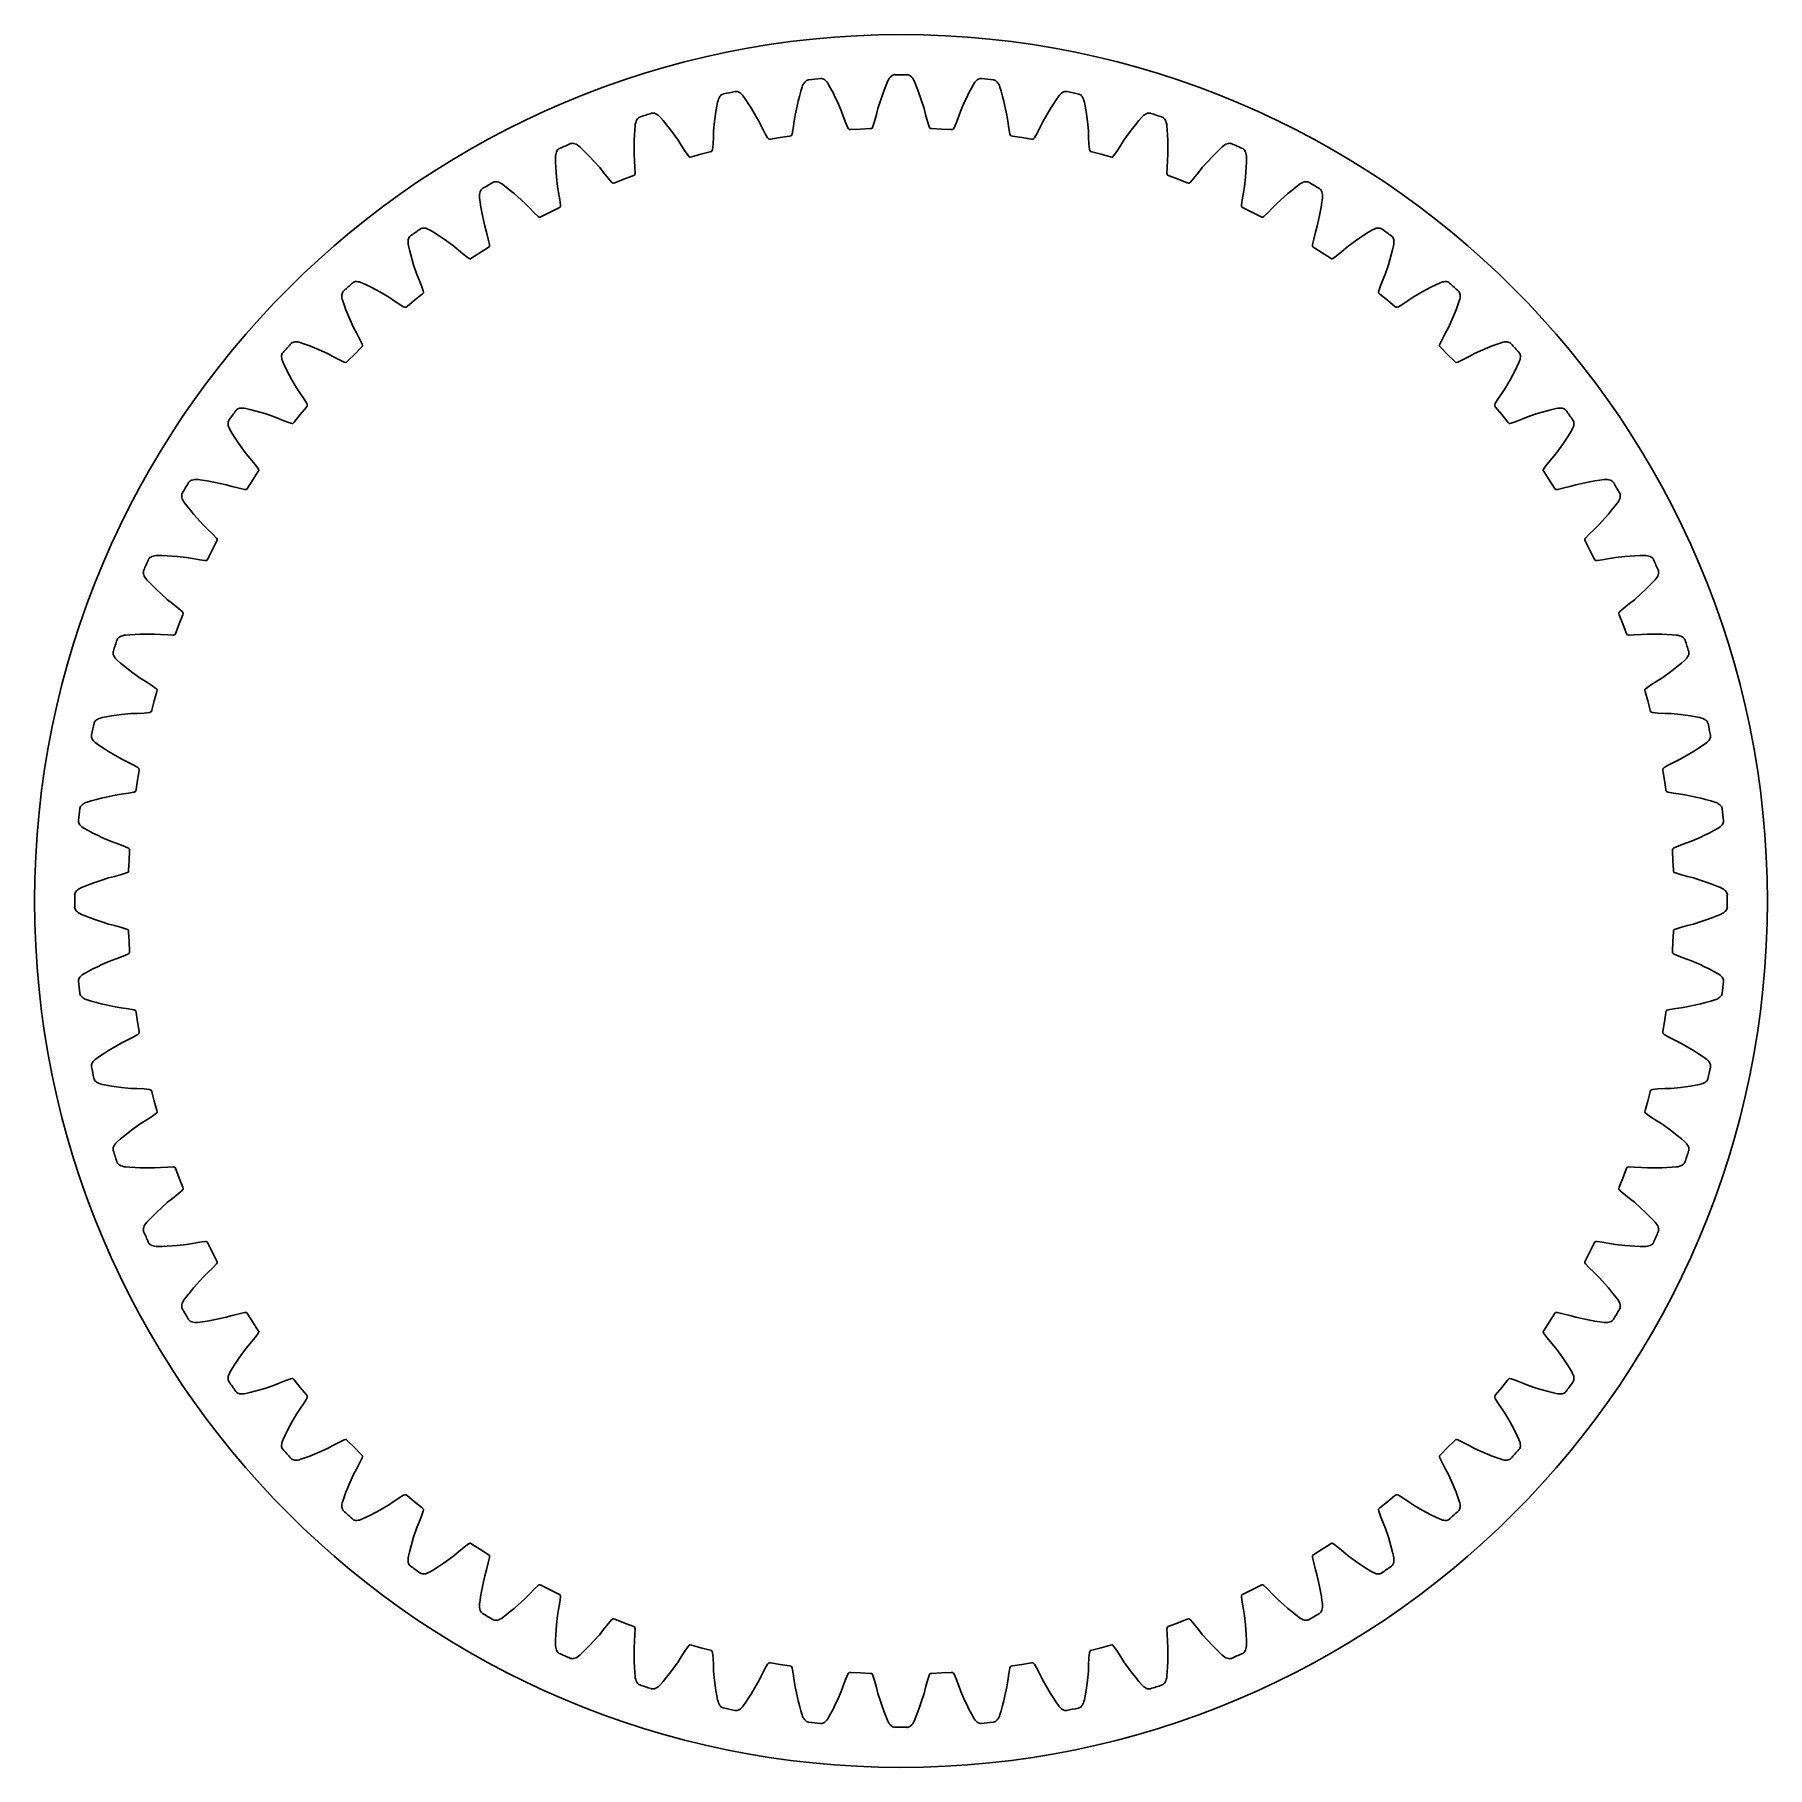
# Model space of a CAD drawing. Extents: x -32.5 to 32.5, y -32.5 to 32.5.
import ezdxf

# ---------------------------------------------------------------- set-up
doc = ezdxf.new("R2010")
doc.units = 0

msp = doc.modelspace()

# ---------------------------------------------------------------- linework, layer by layer
msp.add_circle((0, 0), 32.5)
msp.add_circle((0, 0), 32.5)
at = {"layer": 'layer0'}
for p, q in [((-3.689, 30.584), (-3.711, 30.524)), ((-3.664, 30.637), (-3.689, 30.584)), ((-3.636, 30.682), (-3.664, 30.637)), ((-3.607, 30.721), (-3.636, 30.682)), ((-3.575, 30.753), (-3.607, 30.721)), ((-3.543, 30.777), (-3.575, 30.753)), ((-3.508, 30.795), (-3.543, 30.777)), ((-3.473, 30.804), (-3.508, 30.795)), ((-3.455, 30.807), (-3.473, 30.804)), ((-2.971, 30.851), (-3.007, 30.853)), ((-2.934, 30.841), (-2.971, 30.851)), ((-2.897, 30.824), (-2.934, 30.841)), ((-2.859, 30.8), (-2.897, 30.824)), ((-2.822, 30.768), (-2.859, 30.8)), ((-2.786, 30.729), (-2.822, 30.768)), ((-2.751, 30.682), (-2.786, 30.729)), ((-2.716, 30.628), (-2.751, 30.682)), ((-2.642, 30.493), (-2.716, 30.628)), ((-0.56, 30.602), (-0.632, 30.416)), ((-0.501, 30.744), (-0.56, 30.602)), ((-0.472, 30.802), (-0.501, 30.744)), ((-0.441, 30.852), (-0.472, 30.802)), ((-0.409, 30.894), (-0.441, 30.852)), ((-0.376, 30.93), (-0.409, 30.894)), ((-0.341, 30.958), (-0.376, 30.93)), ((-0.306, 30.979), (-0.341, 30.958)), ((-0.27, 30.993), (-0.306, 30.979)), ((-0.234, 30.999), (-0.27, 30.993)), ((-0.216, 30.999), (-0.234, 30.999)), ((0.27, 30.993), (0.234, 30.999)), ((0.306, 30.979), (0.27, 30.993)), ((0.341, 30.958), (0.306, 30.979)), ((0.376, 30.93), (0.341, 30.958)), ((0.409, 30.894), (0.376, 30.93)), ((0.441, 30.852), (0.409, 30.894)), ((0.472, 30.802), (0.441, 30.852)), ((0.501, 30.744), (0.472, 30.802)), ((0.56, 30.602), (0.501, 30.744)), ((0.632, 30.416), (0.56, 30.602)), ((2.716, 30.628), (2.642, 30.493)), ((2.751, 30.682), (2.716, 30.628)), ((2.786, 30.729), (2.751, 30.682)), ((2.822, 30.768), (2.786, 30.729)), ((2.859, 30.8), (2.822, 30.768)), ((2.897, 30.824), (2.859, 30.8)), ((2.934, 30.841), (2.897, 30.824)), ((2.971, 30.851), (2.934, 30.841)), ((3.007, 30.853), (2.971, 30.851)), ((3.025, 30.852), (3.007, 30.853)), ((3.508, 30.795), (3.473, 30.804)), ((3.543, 30.777), (3.508, 30.795)), ((3.575, 30.753), (3.543, 30.777)), ((3.607, 30.721), (3.575, 30.753)), ((3.636, 30.682), (3.607, 30.721)), ((3.664, 30.637), (3.636, 30.682)), ((3.689, 30.584), (3.664, 30.637)), ((3.711, 30.524), (3.689, 30.584)), ((-6.882, 29.969), (-6.91, 29.817)), ((-6.865, 30.03), (-6.882, 29.969)), ((-6.846, 30.086), (-6.865, 30.03)), ((-6.823, 30.134), (-6.846, 30.086)), ((-6.798, 30.176), (-6.823, 30.134)), ((-6.77, 30.211), (-6.798, 30.176)), ((-6.74, 30.239), (-6.77, 30.211)), ((-6.708, 30.259), (-6.74, 30.239)), ((-6.674, 30.273), (-6.708, 30.259)), ((-6.656, 30.277), (-6.674, 30.273)), ((-6.179, 30.372), (-6.216, 30.37)), ((-6.141, 30.366), (-6.179, 30.372)), ((-6.103, 30.353), (-6.141, 30.366)), ((-6.063, 30.332), (-6.103, 30.353)), ((-6.023, 30.304), (-6.063, 30.332)), ((-5.983, 30.269), (-6.023, 30.304)), ((-5.943, 30.227), (-5.983, 30.269)), ((-5.903, 30.177), (-5.943, 30.227)), ((-5.815, 30.05), (-5.903, 30.177)), ((-5.705, 29.883), (-5.815, 30.05)), ((-3.855, 30.001), (-3.899, 29.815)), ((-3.808, 30.183), (-3.855, 30.001)), ((-3.755, 30.376), (-3.808, 30.183)), ((-3.711, 30.524), (-3.755, 30.376)), ((-2.55, 30.315), (-2.642, 30.493)), ((-2.467, 30.147), (-2.55, 30.315)), ((-2.385, 29.974), (-2.467, 30.147)), ((-2.243, 29.655), (-2.385, 29.974)), ((-0.762, 30.059), (-0.869, 29.727)), ((-0.698, 30.24), (-0.762, 30.059)), ((-0.632, 30.416), (-0.698, 30.24)), ((0.698, 30.24), (0.632, 30.416)), ((0.762, 30.059), (0.698, 30.24)), ((0.869, 29.727), (0.762, 30.059)), ((2.385, 29.974), (2.243, 29.655)), ((2.467, 30.147), (2.385, 29.974)), ((2.55, 30.315), (2.467, 30.147)), ((2.642, 30.493), (2.55, 30.315)), ((3.755, 30.376), (3.711, 30.524)), ((3.808, 30.183), (3.755, 30.376)), ((3.855, 30.001), (3.808, 30.183)), ((3.899, 29.815), (3.855, 30.001)), ((5.815, 30.05), (5.705, 29.883)), ((5.903, 30.177), (5.815, 30.05)), ((5.943, 30.227), (5.903, 30.177)), ((5.983, 30.269), (5.943, 30.227)), ((6.023, 30.304), (5.983, 30.269)), ((6.063, 30.332), (6.023, 30.304)), ((6.103, 30.353), (6.063, 30.332)), ((6.141, 30.366), (6.103, 30.353)), ((6.179, 30.372), (6.141, 30.366)), ((6.216, 30.37), (6.179, 30.372)), ((6.234, 30.367), (6.216, 30.37)), ((6.708, 30.259), (6.674, 30.273)), ((6.74, 30.239), (6.708, 30.259)), ((6.77, 30.211), (6.74, 30.239)), ((6.798, 30.176), (6.77, 30.211)), ((6.823, 30.134), (6.798, 30.176)), ((6.846, 30.086), (6.823, 30.134)), ((6.865, 30.03), (6.846, 30.086)), ((6.882, 29.969), (6.865, 30.03)), ((6.91, 29.817), (6.882, 29.969)), ((-9.936, 29.256), (-9.953, 29.205)), ((-9.915, 29.3), (-9.936, 29.256)), ((-9.891, 29.338), (-9.915, 29.3)), ((-9.864, 29.368), (-9.891, 29.338)), ((-9.834, 29.392), (-9.864, 29.368)), ((-9.802, 29.409), (-9.834, 29.392)), ((-9.785, 29.415), (-9.802, 29.409)), ((-9.32, 29.559), (-9.356, 29.554)), ((-9.282, 29.558), (-9.32, 29.559)), ((-9.242, 29.549), (-9.282, 29.558)), ((-9.201, 29.532), (-9.242, 29.549)), ((-9.158, 29.509), (-9.201, 29.532)), ((-9.114, 29.478), (-9.158, 29.509)), ((-9.07, 29.44), (-9.114, 29.478)), ((-9.025, 29.394), (-9.07, 29.44)), ((-8.924, 29.277), (-9.025, 29.394)), ((-8.798, 29.123), (-8.924, 29.277)), ((-6.97, 29.434), (-6.995, 29.244)), ((-6.943, 29.62), (-6.97, 29.434)), ((-6.91, 29.817), (-6.943, 29.62)), ((-5.604, 29.724), (-5.705, 29.883)), ((-5.505, 29.56), (-5.604, 29.724)), ((-5.331, 29.258), (-5.505, 29.56)), ((-5.232, 29.056), (-5.331, 29.258)), ((-4.003, 29.25), (-4.045, 28.976)), ((-3.971, 29.474), (-4.003, 29.25)), ((-3.899, 29.815), (-3.971, 29.474)), ((-2.166, 29.443), (-2.243, 29.655)), ((-2.068, 29.184), (-2.166, 29.443)), ((-0.923, 29.509), (-0.994, 29.241)), ((-0.869, 29.727), (-0.923, 29.509)), ((0.923, 29.509), (0.869, 29.727)), ((0.994, 29.241), (0.923, 29.509)), ((2.166, 29.443), (2.068, 29.184)), ((2.243, 29.655), (2.166, 29.443)), ((3.971, 29.474), (3.899, 29.815)), ((4.003, 29.25), (3.971, 29.474)), ((4.045, 28.976), (4.003, 29.25)), ((5.331, 29.258), (5.232, 29.056)), ((5.505, 29.56), (5.331, 29.258)), ((5.604, 29.724), (5.505, 29.56)), ((5.705, 29.883), (5.604, 29.724)), ((6.943, 29.62), (6.91, 29.817)), ((6.97, 29.434), (6.943, 29.62)), ((6.995, 29.244), (6.97, 29.434)), ((8.924, 29.277), (8.798, 29.123)), ((9.025, 29.394), (8.924, 29.277)), ((9.07, 29.44), (9.025, 29.394)), ((9.114, 29.478), (9.07, 29.44)), ((9.158, 29.509), (9.114, 29.478)), ((9.201, 29.532), (9.158, 29.509)), ((9.242, 29.549), (9.201, 29.532)), ((9.282, 29.558), (9.242, 29.549)), ((9.32, 29.559), (9.282, 29.558)), ((9.356, 29.554), (9.32, 29.559)), ((9.374, 29.549), (9.356, 29.554)), ((9.834, 29.392), (9.802, 29.409)), ((9.864, 29.368), (9.834, 29.392)), ((9.891, 29.338), (9.864, 29.368)), ((9.915, 29.3), (9.891, 29.338)), ((9.936, 29.256), (9.915, 29.3)), ((9.953, 29.205), (9.936, 29.256)), ((-10.001, 28.732), (-10.009, 28.544)), ((-9.989, 28.931), (-10.001, 28.732)), ((-9.977, 29.085), (-9.989, 28.931)), ((-9.967, 29.148), (-9.977, 29.085)), ((-9.953, 29.205), (-9.967, 29.148)), ((-8.681, 28.975), (-8.798, 29.123)), ((-8.564, 28.823), (-8.681, 28.975)), ((-8.36, 28.541), (-8.564, 28.823)), ((-7.038, 28.672), (-7.052, 28.395)), ((-7.031, 28.897), (-7.038, 28.672)), ((-6.995, 29.244), (-7.031, 28.897)), ((-5.107, 28.808), (-5.232, 29.056)), ((-5.012, 28.633), (-5.107, 28.808)), ((-4.986, 28.599), (-5.012, 28.633)), ((-4.537, 28.643), (-4.893, 28.583)), ((-4.179, 28.696), (-4.537, 28.643)), ((-4.537, 28.643), (-4.537, 28.643)), ((-4.121, 28.709), (-4.179, 28.696)), ((-4.111, 28.717), (-4.121, 28.709)), ((-4.096, 28.74), (-4.111, 28.717)), ((-4.082, 28.78), (-4.096, 28.74)), ((-4.045, 28.976), (-4.082, 28.78)), ((-1.991, 29), (-2.068, 29.184)), ((-1.969, 28.964), (-1.991, 29)), ((-1.949, 28.945), (-1.969, 28.964)), ((-1.938, 28.939), (-1.949, 28.945)), ((-1.878, 28.938), (-1.938, 28.939)), ((-1.518, 28.96), (-1.878, 28.938)), ((-1.157, 28.976), (-1.518, 28.96)), ((-1.518, 28.96), (-1.518, 28.96)), ((-1.097, 28.983), (-1.157, 28.976)), ((-1.087, 28.99), (-1.097, 28.983)), ((-1.069, 29.011), (-1.087, 28.99)), ((-1.051, 29.049), (-1.069, 29.011)), ((-0.994, 29.241), (-1.051, 29.049)), ((1.051, 29.049), (0.994, 29.241)), ((1.069, 29.011), (1.051, 29.049)), ((1.087, 28.99), (1.069, 29.011)), ((1.097, 28.983), (1.087, 28.99)), ((1.157, 28.976), (1.097, 28.983)), ((1.518, 28.96), (1.157, 28.976)), ((1.878, 28.938), (1.518, 28.96)), ((1.518, 28.96), (1.518, 28.96)), ((1.938, 28.939), (1.878, 28.938)), ((1.949, 28.945), (1.938, 28.939)), ((1.969, 28.964), (1.949, 28.945)), ((1.991, 29), (1.969, 28.964)), ((2.068, 29.184), (1.991, 29)), ((4.082, 28.78), (4.045, 28.976)), ((4.096, 28.74), (4.082, 28.78)), ((4.111, 28.717), (4.096, 28.74)), ((4.121, 28.709), (4.111, 28.717)), ((4.179, 28.696), (4.121, 28.709)), ((4.537, 28.643), (4.179, 28.696)), ((4.893, 28.583), (4.537, 28.643)), ((4.537, 28.643), (4.537, 28.643)), ((5.012, 28.633), (4.986, 28.599)), ((5.107, 28.808), (5.012, 28.633)), ((5.232, 29.056), (5.107, 28.808)), ((7.031, 28.897), (6.995, 29.244)), ((7.038, 28.672), (7.031, 28.897)), ((7.052, 28.395), (7.038, 28.672)), ((8.564, 28.823), (8.36, 28.541)), ((8.681, 28.975), (8.564, 28.823)), ((8.798, 29.123), (8.681, 28.975)), ((9.967, 29.148), (9.953, 29.205)), ((9.977, 29.085), (9.967, 29.148)), ((9.989, 28.931), (9.977, 29.085)), ((10.001, 28.732), (9.989, 28.931)), ((10.009, 28.544), (10.001, 28.732)), ((-12.952, 28.005), (-12.959, 27.947)), ((-12.94, 28.057), (-12.952, 28.005)), ((-12.924, 28.103), (-12.94, 28.057)), ((-12.904, 28.143), (-12.924, 28.103)), ((-12.88, 28.176), (-12.904, 28.143)), ((-12.853, 28.203), (-12.88, 28.176)), ((-12.822, 28.224), (-12.853, 28.203)), ((-12.806, 28.231), (-12.822, 28.224)), ((-12.359, 28.423), (-12.394, 28.414)), ((-12.321, 28.425), (-12.359, 28.423)), ((-12.28, 28.421), (-12.321, 28.425)), ((-12.237, 28.409), (-12.28, 28.421)), ((-12.192, 28.39), (-12.237, 28.409)), ((-12.145, 28.364), (-12.192, 28.39)), ((-12.097, 28.331), (-12.145, 28.364)), ((-12.048, 28.29), (-12.097, 28.331)), ((-11.936, 28.184), (-12.048, 28.29)), ((-11.793, 28.044), (-11.936, 28.184)), ((-11.662, 27.909), (-11.793, 28.044)), ((-10.009, 28.544), (-10.013, 28.352)), ((-10.013, 28.352), (-10.013, 28.004)), ((-10.013, 28.004), (-9.997, 27.779)), ((-8.241, 28.35), (-8.36, 28.541)), ((-8.091, 28.116), (-8.241, 28.35)), ((-7.977, 27.952), (-8.091, 28.116)), ((-7.948, 27.922), (-7.977, 27.952)), ((-7.506, 28.012), (-7.854, 27.915)), ((-7.156, 28.102), (-7.506, 28.012)), ((-7.506, 28.012), (-7.506, 28.012)), ((-7.099, 28.121), (-7.156, 28.102)), ((-7.091, 28.13), (-7.099, 28.121)), ((-7.078, 28.155), (-7.091, 28.13)), ((-7.068, 28.196), (-7.078, 28.155)), ((-7.052, 28.395), (-7.068, 28.196)), ((-4.964, 28.582), (-4.986, 28.599)), ((-4.952, 28.578), (-4.964, 28.582)), ((-4.893, 28.583), (-4.952, 28.578)), ((4.952, 28.578), (4.893, 28.583)), ((4.964, 28.582), (4.952, 28.578)), ((4.986, 28.599), (4.964, 28.582)), ((7.068, 28.196), (7.052, 28.395)), ((7.078, 28.155), (7.068, 28.196)), ((7.091, 28.13), (7.078, 28.155)), ((7.099, 28.121), (7.091, 28.13)), ((7.156, 28.102), (7.099, 28.121)), ((7.506, 28.012), (7.156, 28.102)), ((7.854, 27.915), (7.506, 28.012)), ((7.506, 28.012), (7.506, 28.012)), ((7.977, 27.952), (7.948, 27.922)), ((8.091, 28.116), (7.977, 27.952)), ((8.241, 28.35), (8.091, 28.116)), ((8.36, 28.541), (8.241, 28.35)), ((9.997, 27.779), (10.013, 28.004)), ((10.013, 28.352), (10.009, 28.544)), ((10.013, 28.004), (10.013, 28.352)), ((11.793, 28.044), (11.662, 27.909)), ((11.936, 28.184), (11.793, 28.044)), ((12.048, 28.29), (11.936, 28.184)), ((12.097, 28.331), (12.048, 28.29)), ((12.145, 28.364), (12.097, 28.331)), ((12.192, 28.39), (12.145, 28.364)), ((12.237, 28.409), (12.192, 28.39)), ((12.28, 28.421), (12.237, 28.409)), ((12.321, 28.425), (12.28, 28.421)), ((12.359, 28.423), (12.321, 28.425)), ((12.394, 28.414), (12.359, 28.423)), ((12.411, 28.407), (12.394, 28.414)), ((12.853, 28.203), (12.822, 28.224)), ((12.88, 28.176), (12.853, 28.203)), ((12.904, 28.143), (12.88, 28.176)), ((12.924, 28.103), (12.904, 28.143)), ((12.94, 28.057), (12.924, 28.103)), ((12.952, 28.005), (12.94, 28.057)), ((12.959, 27.947), (12.952, 28.005)), ((-12.959, 27.947), (-12.962, 27.883)), ((-12.962, 27.883), (-12.958, 27.729)), ((-12.958, 27.729), (-12.949, 27.529)), ((-12.949, 27.529), (-12.937, 27.341)), ((-12.937, 27.341), (-12.922, 27.15)), ((-11.53, 27.77), (-11.662, 27.909)), ((-11.297, 27.511), (-11.53, 27.77)), ((-11.159, 27.333), (-11.297, 27.511)), ((-10.985, 27.117), (-11.159, 27.333)), ((-9.997, 27.779), (-9.981, 27.502)), ((-9.976, 27.303), (-9.982, 27.261)), ((-9.981, 27.502), (-9.976, 27.303)), ((-7.925, 27.907), (-7.948, 27.922)), ((-7.913, 27.904), (-7.925, 27.907)), ((-7.854, 27.915), (-7.913, 27.904)), ((7.913, 27.904), (7.854, 27.915)), ((7.925, 27.907), (7.913, 27.904)), ((7.948, 27.922), (7.925, 27.907)), ((9.976, 27.303), (9.981, 27.502)), ((9.982, 27.261), (9.976, 27.303)), ((9.981, 27.502), (9.997, 27.779)), ((11.159, 27.333), (10.985, 27.117)), ((11.297, 27.511), (11.159, 27.333)), ((11.53, 27.77), (11.297, 27.511)), ((11.662, 27.909), (11.53, 27.77)), ((12.922, 27.15), (12.937, 27.341)), ((12.937, 27.341), (12.949, 27.529)), ((12.949, 27.529), (12.958, 27.729)), ((12.958, 27.729), (12.962, 27.883)), ((12.962, 27.883), (12.959, 27.947)), ((-15.755, 26.676), (-15.775, 26.64)), ((-15.73, 26.705), (-15.755, 26.676)), ((-15.702, 26.729), (-15.73, 26.705)), ((-15.687, 26.738), (-15.702, 26.729)), ((-15.262, 26.976), (-15.297, 26.963)), ((-15.224, 26.982), (-15.262, 26.976)), ((-15.184, 26.981), (-15.224, 26.982)), ((-15.14, 26.974), (-15.184, 26.981)), ((-15.093, 26.96), (-15.14, 26.974)), ((-15.044, 26.939), (-15.093, 26.96)), ((-14.992, 26.911), (-15.044, 26.939)), ((-14.939, 26.876), (-14.992, 26.911)), ((-14.816, 26.782), (-14.939, 26.876)), ((-14.66, 26.657), (-14.816, 26.782)), ((-14.515, 26.537), (-14.66, 26.657)), ((-12.922, 27.15), (-12.885, 26.804)), ((-12.885, 26.804), (-12.846, 26.582)), ((-10.855, 26.965), (-10.985, 27.117)), ((-10.823, 26.938), (-10.855, 26.965)), ((-10.798, 26.926), (-10.823, 26.938)), ((-10.786, 26.924), (-10.798, 26.926)), ((-10.729, 26.941), (-10.786, 26.924)), ((-10.393, 27.074), (-10.729, 26.941)), ((-10.054, 27.2), (-10.393, 27.074)), ((-10.393, 27.074), (-10.393, 27.074)), ((-10, 27.225), (-10.054, 27.2)), ((-9.992, 27.235), (-10, 27.225)), ((-9.982, 27.261), (-9.992, 27.235)), ((9.992, 27.235), (9.982, 27.261)), ((10, 27.225), (9.992, 27.235)), ((10.054, 27.2), (10, 27.225)), ((10.393, 27.074), (10.054, 27.2)), ((10.729, 26.941), (10.393, 27.074)), ((10.393, 27.074), (10.393, 27.074)), ((10.786, 26.924), (10.729, 26.941)), ((10.798, 26.926), (10.786, 26.924)), ((10.823, 26.938), (10.798, 26.926)), ((10.855, 26.965), (10.823, 26.938)), ((10.985, 27.117), (10.855, 26.965)), ((12.846, 26.582), (12.885, 26.804)), ((12.885, 26.804), (12.922, 27.15)), ((14.66, 26.657), (14.515, 26.537)), ((14.816, 26.782), (14.66, 26.657)), ((14.939, 26.876), (14.816, 26.782)), ((14.992, 26.911), (14.939, 26.876)), ((15.044, 26.939), (14.992, 26.911)), ((15.093, 26.96), (15.044, 26.939)), ((15.14, 26.974), (15.093, 26.96)), ((15.184, 26.981), (15.14, 26.974)), ((15.224, 26.982), (15.184, 26.981)), ((15.262, 26.976), (15.224, 26.982)), ((15.297, 26.963), (15.262, 26.976)), ((15.312, 26.954), (15.297, 26.963)), ((15.73, 26.705), (15.702, 26.729)), ((15.755, 26.676), (15.73, 26.705)), ((15.775, 26.64), (15.755, 26.676)), ((-15.808, 26.498), (-15.809, 26.439)), ((-15.809, 26.439), (-15.806, 26.375)), ((-15.802, 26.551), (-15.808, 26.498)), ((-15.806, 26.375), (-15.786, 26.222)), ((-15.79, 26.598), (-15.802, 26.551)), ((-15.775, 26.64), (-15.79, 26.598)), ((-15.786, 26.222), (-15.756, 26.025)), ((-15.756, 26.025), (-15.724, 25.839)), ((-14.37, 26.413), (-14.515, 26.537)), ((-14.111, 26.179), (-14.37, 26.413)), ((-13.955, 26.017), (-14.111, 26.179)), ((-13.76, 25.82), (-13.955, 26.017)), ((-12.842, 26), (-13.166, 25.839)), ((-12.846, 26.582), (-12.801, 26.308)), ((-12.791, 26.031), (-12.842, 26)), ((-12.801, 26.308), (-12.775, 26.111)), ((-12.784, 26.041), (-12.791, 26.031)), ((-12.777, 26.068), (-12.784, 26.041)), ((-12.775, 26.111), (-12.777, 26.068)), ((12.775, 26.111), (12.801, 26.308)), ((12.777, 26.068), (12.775, 26.111)), ((12.784, 26.041), (12.777, 26.068)), ((12.791, 26.031), (12.784, 26.041)), ((12.842, 26), (12.791, 26.031)), ((12.801, 26.308), (12.846, 26.582)), ((13.166, 25.839), (12.842, 26)), ((13.955, 26.017), (13.76, 25.82)), ((14.111, 26.179), (13.955, 26.017)), ((14.37, 26.413), (14.111, 26.179)), ((14.515, 26.537), (14.37, 26.413)), ((15.724, 25.839), (15.756, 26.025)), ((15.756, 26.025), (15.786, 26.222)), ((15.79, 26.598), (15.775, 26.64)), ((15.786, 26.222), (15.806, 26.375)), ((15.802, 26.551), (15.79, 26.598)), ((15.808, 26.498), (15.802, 26.551)), ((15.806, 26.375), (15.809, 26.439)), ((15.809, 26.439), (15.808, 26.498)), ((-15.724, 25.839), (-15.689, 25.651)), ((-15.689, 25.651), (-15.616, 25.31)), ((-13.615, 25.683), (-13.76, 25.82)), ((-13.579, 25.659), (-13.615, 25.683)), ((-13.554, 25.649), (-13.579, 25.659)), ((-13.541, 25.649), (-13.554, 25.649)), ((-13.486, 25.672), (-13.541, 25.649)), ((-13.166, 25.839), (-13.486, 25.672)), ((-13.166, 25.839), (-13.166, 25.839)), ((13.486, 25.672), (13.166, 25.839)), ((13.166, 25.839), (13.166, 25.839)), ((13.541, 25.649), (13.486, 25.672)), ((13.554, 25.649), (13.541, 25.649)), ((13.579, 25.659), (13.554, 25.649)), ((13.615, 25.683), (13.579, 25.659)), ((13.76, 25.82), (13.615, 25.683)), ((15.616, 25.31), (15.689, 25.651)), ((15.689, 25.651), (15.724, 25.839)), ((-18.49, 24.754), (-18.491, 24.7)), ((-18.491, 24.7), (-18.486, 24.642)), ((-18.484, 24.802), (-18.49, 24.754)), ((-18.473, 24.845), (-18.484, 24.802)), ((-18.457, 24.883), (-18.473, 24.845)), ((-18.436, 24.915), (-18.457, 24.883)), ((-18.41, 24.941), (-18.436, 24.915)), ((-18.396, 24.952), (-18.41, 24.941)), ((-17.998, 25.232), (-18.031, 25.216)), ((-17.961, 25.243), (-17.998, 25.232)), ((-17.921, 25.246), (-17.961, 25.243)), ((-17.876, 25.244), (-17.921, 25.246)), ((-17.828, 25.235), (-17.876, 25.244)), ((-17.777, 25.219), (-17.828, 25.235)), ((-17.723, 25.196), (-17.777, 25.219)), ((-17.666, 25.167), (-17.723, 25.196)), ((-17.535, 25.087), (-17.666, 25.167)), ((-17.366, 24.979), (-17.535, 25.087)), ((-17.21, 24.875), (-17.366, 24.979)), ((-17.052, 24.766), (-17.21, 24.875)), ((-16.77, 24.561), (-17.052, 24.766)), ((-15.616, 25.31), (-15.554, 25.094)), ((-15.554, 25.094), (-15.481, 24.826)), ((-15.481, 24.826), (-15.435, 24.632)), ((15.435, 24.632), (15.481, 24.826)), ((15.481, 24.826), (15.554, 25.094)), ((15.554, 25.094), (15.616, 25.31)), ((17.052, 24.766), (16.77, 24.561)), ((17.21, 24.875), (17.052, 24.766)), ((17.366, 24.979), (17.21, 24.875)), ((17.535, 25.087), (17.366, 24.979)), ((17.666, 25.167), (17.535, 25.087)), ((17.723, 25.196), (17.666, 25.167)), ((17.777, 25.219), (17.723, 25.196)), ((17.828, 25.235), (17.777, 25.219)), ((17.876, 25.244), (17.828, 25.235)), ((17.921, 25.246), (17.876, 25.244)), ((17.961, 25.243), (17.921, 25.246)), ((17.998, 25.232), (17.961, 25.243)), ((18.031, 25.216), (17.998, 25.232)), ((18.046, 25.206), (18.031, 25.216)), ((18.436, 24.915), (18.41, 24.941)), ((18.457, 24.883), (18.436, 24.915)), ((18.473, 24.845), (18.457, 24.883)), ((18.484, 24.802), (18.473, 24.845)), ((18.49, 24.754), (18.484, 24.802)), ((18.486, 24.642), (18.491, 24.7)), ((18.491, 24.7), (18.49, 24.754)), ((-18.486, 24.642), (-18.476, 24.579)), ((-18.476, 24.579), (-18.44, 24.429)), ((-18.44, 24.429), (-18.39, 24.235)), ((-18.39, 24.235), (-18.339, 24.054)), ((-18.339, 24.054), (-18.284, 23.87)), ((-16.598, 24.416), (-16.77, 24.561)), ((-16.383, 24.24), (-16.598, 24.416)), ((-16.225, 24.119), (-16.383, 24.24)), ((-16.187, 24.099), (-16.225, 24.119)), ((-16.16, 24.092), (-16.187, 24.099)), ((-16.148, 24.093), (-16.16, 24.092)), ((-16.096, 24.122), (-16.148, 24.093)), ((-15.794, 24.321), (-16.096, 24.122)), ((-15.49, 24.515), (-15.794, 24.321)), ((-15.794, 24.321), (-15.794, 24.321)), ((-15.442, 24.551), (-15.49, 24.515)), ((-15.436, 24.562), (-15.442, 24.551)), ((-15.432, 24.59), (-15.436, 24.562)), ((-15.435, 24.632), (-15.432, 24.59)), ((15.432, 24.59), (15.435, 24.632)), ((15.436, 24.562), (15.432, 24.59)), ((15.442, 24.551), (15.436, 24.562)), ((15.49, 24.515), (15.442, 24.551)), ((15.794, 24.321), (15.49, 24.515)), ((16.096, 24.122), (15.794, 24.321)), ((15.794, 24.321), (15.794, 24.321)), ((16.148, 24.093), (16.096, 24.122)), ((16.16, 24.092), (16.148, 24.093)), ((16.187, 24.099), (16.16, 24.092)), ((16.225, 24.119), (16.187, 24.099)), ((16.383, 24.24), (16.225, 24.119)), ((16.598, 24.416), (16.383, 24.24)), ((16.77, 24.561), (16.598, 24.416)), ((18.284, 23.87), (18.339, 24.054)), ((18.339, 24.054), (18.39, 24.235)), ((18.39, 24.235), (18.44, 24.429)), ((18.44, 24.429), (18.476, 24.579)), ((18.476, 24.579), (18.486, 24.642)), ((-18.284, 23.87), (-18.176, 23.539)), ((-18.176, 23.539), (-18.092, 23.33)), ((18.092, 23.33), (18.176, 23.539)), ((18.176, 23.539), (18.284, 23.87)), ((-20.969, 22.778), (-20.975, 22.734)), ((-20.957, 22.817), (-20.969, 22.778)), ((-20.939, 22.851), (-20.957, 22.817)), ((-20.916, 22.88), (-20.939, 22.851)), ((-20.903, 22.892), (-20.916, 22.88)), ((-20.537, 23.213), (-20.568, 23.193)), ((-20.502, 23.227), (-20.537, 23.213)), ((-20.461, 23.235), (-20.502, 23.227)), ((-20.417, 23.237), (-20.461, 23.235)), ((-20.368, 23.233), (-20.417, 23.237)), ((-20.316, 23.222), (-20.368, 23.233)), ((-20.26, 23.206), (-20.316, 23.222)), ((-20.2, 23.183), (-20.26, 23.206)), ((-20.061, 23.116), (-20.2, 23.183)), ((-19.882, 23.027), (-20.061, 23.116)), ((-19.715, 22.94), (-19.882, 23.027)), ((-19.547, 22.848), (-19.715, 22.94)), ((-19.246, 22.673), (-19.547, 22.848)), ((-17.968, 22.762), (-18.25, 22.537)), ((-18.092, 23.33), (-17.991, 23.072)), ((-17.991, 23.072), (-17.925, 22.884)), ((-17.924, 22.803), (-17.968, 22.762)), ((-17.925, 22.884), (-17.917, 22.842)), ((-17.919, 22.814), (-17.924, 22.803)), ((-17.917, 22.842), (-17.919, 22.814)), ((17.917, 22.842), (17.925, 22.884)), ((17.919, 22.814), (17.917, 22.842)), ((17.924, 22.803), (17.919, 22.814)), ((17.968, 22.762), (17.924, 22.803)), ((17.925, 22.884), (17.991, 23.072)), ((18.25, 22.537), (17.968, 22.762)), ((17.991, 23.072), (18.092, 23.33)), ((19.547, 22.848), (19.246, 22.673)), ((19.715, 22.94), (19.547, 22.848)), ((19.882, 23.027), (19.715, 22.94)), ((20.061, 23.116), (19.882, 23.027)), ((20.2, 23.183), (20.061, 23.116)), ((20.26, 23.206), (20.2, 23.183)), ((20.316, 23.222), (20.26, 23.206)), ((20.368, 23.233), (20.316, 23.222)), ((20.417, 23.237), (20.368, 23.233)), ((20.461, 23.235), (20.417, 23.237)), ((20.502, 23.227), (20.461, 23.235)), ((20.537, 23.213), (20.502, 23.227)), ((20.568, 23.193), (20.537, 23.213)), ((20.582, 23.181), (20.568, 23.193)), ((20.939, 22.851), (20.916, 22.88)), ((20.957, 22.817), (20.939, 22.851)), ((20.969, 22.778), (20.957, 22.817)), ((20.975, 22.734), (20.969, 22.778)), ((-20.975, 22.734), (-20.976, 22.685)), ((-20.976, 22.685), (-20.972, 22.632)), ((-20.972, 22.632), (-20.961, 22.574)), ((-20.961, 22.574), (-20.944, 22.513)), ((-20.944, 22.513), (-20.893, 22.367)), ((-20.893, 22.367), (-20.822, 22.18)), ((-20.822, 22.18), (-20.753, 22.005)), ((-19.059, 22.547), (-19.246, 22.673)), ((-18.827, 22.395), (-19.059, 22.547)), ((-18.657, 22.291), (-18.827, 22.395)), ((-18.617, 22.275), (-18.657, 22.291)), ((-18.59, 22.271), (-18.617, 22.275)), ((-18.578, 22.273), (-18.59, 22.271)), ((-18.529, 22.307), (-18.578, 22.273)), ((-18.25, 22.537), (-18.529, 22.307)), ((-18.25, 22.537), (-18.25, 22.537)), ((18.529, 22.307), (18.25, 22.537)), ((18.25, 22.537), (18.25, 22.537)), ((18.578, 22.273), (18.529, 22.307)), ((18.59, 22.271), (18.578, 22.273)), ((18.617, 22.275), (18.59, 22.271)), ((18.657, 22.291), (18.617, 22.275)), ((18.827, 22.395), (18.657, 22.291)), ((19.059, 22.547), (18.827, 22.395)), ((19.246, 22.673), (19.059, 22.547)), ((20.753, 22.005), (20.822, 22.18)), ((20.822, 22.18), (20.893, 22.367)), ((20.893, 22.367), (20.944, 22.513)), ((20.944, 22.513), (20.961, 22.574)), ((20.961, 22.574), (20.972, 22.632)), ((20.972, 22.632), (20.976, 22.685)), ((20.976, 22.685), (20.975, 22.734)), ((-20.753, 22.005), (-20.679, 21.828)), ((-20.679, 21.828), (-20.537, 21.51)), ((-20.537, 21.51), (-20.431, 21.311)), ((20.431, 21.311), (20.537, 21.51)), ((20.537, 21.51), (20.679, 21.828)), ((20.679, 21.828), (20.753, 22.005)), ((-22.851, 20.939), (-22.88, 20.916)), ((-22.817, 20.957), (-22.851, 20.939)), ((-22.778, 20.969), (-22.817, 20.957)), ((-22.734, 20.975), (-22.778, 20.969)), ((-22.685, 20.976), (-22.734, 20.975)), ((-22.632, 20.972), (-22.685, 20.976)), ((-22.574, 20.961), (-22.632, 20.972)), ((-22.513, 20.944), (-22.574, 20.961)), ((-22.367, 20.893), (-22.513, 20.944)), ((-22.18, 20.822), (-22.367, 20.893)), ((-22.005, 20.753), (-22.18, 20.822)), ((-20.431, 21.311), (-20.304, 21.065)), ((-20.304, 21.065), (-20.219, 20.885)), ((-20.209, 20.804), (-20.248, 20.759)), ((-20.219, 20.885), (-20.207, 20.844)), ((-20.206, 20.816), (-20.209, 20.804)), ((-20.207, 20.844), (-20.206, 20.816)), ((20.206, 20.816), (20.207, 20.844)), ((20.209, 20.804), (20.206, 20.816)), ((20.207, 20.844), (20.219, 20.885)), ((20.248, 20.759), (20.209, 20.804)), ((20.219, 20.885), (20.304, 21.065)), ((20.304, 21.065), (20.431, 21.311)), ((22.18, 20.822), (22.005, 20.753)), ((22.367, 20.893), (22.18, 20.822)), ((22.513, 20.944), (22.367, 20.893)), ((22.574, 20.961), (22.513, 20.944)), ((22.632, 20.972), (22.574, 20.961)), ((22.685, 20.976), (22.632, 20.972)), ((22.734, 20.975), (22.685, 20.976)), ((22.778, 20.969), (22.734, 20.975)), ((22.817, 20.957), (22.778, 20.969)), ((22.851, 20.939), (22.817, 20.957)), ((22.88, 20.916), (22.851, 20.939)), ((22.892, 20.903), (22.88, 20.916)), ((-23.235, 20.461), (-23.237, 20.417)), ((-23.237, 20.417), (-23.233, 20.368)), ((-23.227, 20.502), (-23.235, 20.461)), ((-23.233, 20.368), (-23.222, 20.316)), ((-23.213, 20.537), (-23.227, 20.502)), ((-23.222, 20.316), (-23.206, 20.26)), ((-23.193, 20.568), (-23.213, 20.537)), ((-23.206, 20.26), (-23.183, 20.2)), ((-23.181, 20.582), (-23.193, 20.568)), ((-23.183, 20.2), (-23.116, 20.061)), ((-21.828, 20.679), (-22.005, 20.753)), ((-21.51, 20.537), (-21.828, 20.679)), ((-21.311, 20.431), (-21.51, 20.537)), ((-21.065, 20.304), (-21.311, 20.431)), ((-20.885, 20.219), (-21.065, 20.304)), ((-20.844, 20.207), (-20.885, 20.219)), ((-20.816, 20.206), (-20.844, 20.207)), ((-20.804, 20.209), (-20.816, 20.206)), ((-20.759, 20.248), (-20.804, 20.209)), ((-20.506, 20.506), (-20.759, 20.248)), ((-20.248, 20.759), (-20.506, 20.506)), ((-20.506, 20.506), (-20.506, 20.506)), ((20.506, 20.506), (20.248, 20.759)), ((20.759, 20.248), (20.506, 20.506)), ((20.506, 20.506), (20.506, 20.506)), ((20.804, 20.209), (20.759, 20.248)), ((20.816, 20.206), (20.804, 20.209)), ((20.844, 20.207), (20.816, 20.206)), ((20.885, 20.219), (20.844, 20.207)), ((21.065, 20.304), (20.885, 20.219)), ((21.311, 20.431), (21.065, 20.304)), ((21.51, 20.537), (21.311, 20.431)), ((21.828, 20.679), (21.51, 20.537)), ((22.005, 20.753), (21.828, 20.679)), ((23.116, 20.061), (23.183, 20.2)), ((23.183, 20.2), (23.206, 20.26)), ((23.213, 20.537), (23.193, 20.568)), ((23.206, 20.26), (23.222, 20.316)), ((23.227, 20.502), (23.213, 20.537)), ((23.222, 20.316), (23.233, 20.368)), ((23.235, 20.461), (23.227, 20.502)), ((23.233, 20.368), (23.237, 20.417)), ((23.237, 20.417), (23.235, 20.461)), ((-23.116, 20.061), (-23.027, 19.882)), ((-23.027, 19.882), (-22.94, 19.715)), ((-22.94, 19.715), (-22.848, 19.547)), ((-22.848, 19.547), (-22.673, 19.246)), ((22.673, 19.246), (22.848, 19.547)), ((22.848, 19.547), (22.94, 19.715)), ((22.94, 19.715), (23.027, 19.882)), ((23.027, 19.882), (23.116, 20.061)), ((-22.673, 19.246), (-22.547, 19.059)), ((-22.547, 19.059), (-22.395, 18.827)), ((22.395, 18.827), (22.547, 19.059)), ((22.547, 19.059), (22.673, 19.246)), ((-24.915, 18.436), (-24.941, 18.41)), ((-24.883, 18.457), (-24.915, 18.436)), ((-24.845, 18.473), (-24.883, 18.457)), ((-24.802, 18.484), (-24.845, 18.473)), ((-24.754, 18.49), (-24.802, 18.484)), ((-24.7, 18.491), (-24.754, 18.49)), ((-24.642, 18.486), (-24.7, 18.491)), ((-24.579, 18.476), (-24.642, 18.486)), ((-24.429, 18.44), (-24.579, 18.476)), ((-24.235, 18.39), (-24.429, 18.44)), ((-24.054, 18.339), (-24.235, 18.39)), ((-23.87, 18.284), (-24.054, 18.339)), ((-23.539, 18.176), (-23.87, 18.284)), ((-22.537, 18.25), (-22.762, 17.968)), ((-22.307, 18.529), (-22.537, 18.25)), ((-22.537, 18.25), (-22.537, 18.25)), ((-22.395, 18.827), (-22.291, 18.657)), ((-22.273, 18.578), (-22.307, 18.529)), ((-22.291, 18.657), (-22.275, 18.617)), ((-22.275, 18.617), (-22.271, 18.59)), ((-22.271, 18.59), (-22.273, 18.578)), ((22.271, 18.59), (22.275, 18.617)), ((22.273, 18.578), (22.271, 18.59)), ((22.307, 18.529), (22.273, 18.578)), ((22.275, 18.617), (22.291, 18.657)), ((22.291, 18.657), (22.395, 18.827)), ((22.537, 18.25), (22.307, 18.529)), ((22.762, 17.968), (22.537, 18.25)), ((22.537, 18.25), (22.537, 18.25)), ((23.87, 18.284), (23.539, 18.176)), ((24.054, 18.339), (23.87, 18.284)), ((24.235, 18.39), (24.054, 18.339)), ((24.429, 18.44), (24.235, 18.39)), ((24.579, 18.476), (24.429, 18.44)), ((24.642, 18.486), (24.579, 18.476)), ((24.7, 18.491), (24.642, 18.486)), ((24.754, 18.49), (24.7, 18.491)), ((24.802, 18.484), (24.754, 18.49)), ((24.845, 18.473), (24.802, 18.484)), ((24.883, 18.457), (24.845, 18.473)), ((24.915, 18.436), (24.883, 18.457)), ((24.941, 18.41), (24.915, 18.436)), ((24.952, 18.396), (24.941, 18.41)), ((-25.243, 17.961), (-25.246, 17.921)), ((-25.246, 17.921), (-25.244, 17.876)), ((-25.244, 17.876), (-25.235, 17.828)), ((-25.232, 17.998), (-25.243, 17.961)), ((-25.235, 17.828), (-25.219, 17.777)), ((-25.216, 18.031), (-25.232, 17.998)), ((-25.219, 17.777), (-25.196, 17.723)), ((-25.206, 18.046), (-25.216, 18.031)), ((-25.196, 17.723), (-25.167, 17.666)), ((-25.167, 17.666), (-25.087, 17.535)), ((-23.33, 18.092), (-23.539, 18.176)), ((-23.072, 17.991), (-23.33, 18.092)), ((-22.884, 17.925), (-23.072, 17.991)), ((-22.842, 17.917), (-22.884, 17.925)), ((-22.814, 17.919), (-22.842, 17.917)), ((-22.803, 17.924), (-22.814, 17.919)), ((-22.762, 17.968), (-22.803, 17.924)), ((22.803, 17.924), (22.762, 17.968)), ((22.814, 17.919), (22.803, 17.924)), ((22.842, 17.917), (22.814, 17.919)), ((22.884, 17.925), (22.842, 17.917)), ((23.072, 17.991), (22.884, 17.925)), ((23.33, 18.092), (23.072, 17.991)), ((23.539, 18.176), (23.33, 18.092)), ((25.087, 17.535), (25.167, 17.666)), ((25.167, 17.666), (25.196, 17.723)), ((25.196, 17.723), (25.219, 17.777)), ((25.232, 17.998), (25.216, 18.031)), ((25.219, 17.777), (25.235, 17.828)), ((25.243, 17.961), (25.232, 17.998)), ((25.235, 17.828), (25.244, 17.876)), ((25.246, 17.921), (25.243, 17.961)), ((25.244, 17.876), (25.246, 17.921)), ((-25.087, 17.535), (-24.979, 17.366)), ((-24.979, 17.366), (-24.875, 17.21)), ((-24.875, 17.21), (-24.766, 17.052)), ((-24.766, 17.052), (-24.561, 16.77)), ((24.561, 16.77), (24.766, 17.052)), ((24.766, 17.052), (24.875, 17.21)), ((24.875, 17.21), (24.979, 17.366)), ((24.979, 17.366), (25.087, 17.535)), ((-24.561, 16.77), (-24.416, 16.598)), ((-24.416, 16.598), (-24.24, 16.383)), ((-24.24, 16.383), (-24.119, 16.225)), ((24.119, 16.225), (24.24, 16.383)), ((24.24, 16.383), (24.416, 16.598)), ((24.416, 16.598), (24.561, 16.77)), ((-26.705, 15.73), (-26.729, 15.702)), ((-26.676, 15.755), (-26.705, 15.73)), ((-26.64, 15.775), (-26.676, 15.755)), ((-26.598, 15.79), (-26.64, 15.775)), ((-26.551, 15.802), (-26.598, 15.79)), ((-26.498, 15.808), (-26.551, 15.802)), ((-26.439, 15.809), (-26.498, 15.808)), ((-26.375, 15.806), (-26.439, 15.809)), ((-26.222, 15.786), (-26.375, 15.806)), ((-26.025, 15.756), (-26.222, 15.786)), ((-25.839, 15.724), (-26.025, 15.756)), ((-25.651, 15.689), (-25.839, 15.724)), ((-25.31, 15.616), (-25.651, 15.689)), ((-25.094, 15.554), (-25.31, 15.616)), ((-24.321, 15.794), (-24.515, 15.49)), ((-24.122, 16.096), (-24.321, 15.794)), ((-24.321, 15.794), (-24.321, 15.794)), ((-24.093, 16.148), (-24.122, 16.096)), ((-24.119, 16.225), (-24.099, 16.187)), ((-24.099, 16.187), (-24.092, 16.16)), ((-24.092, 16.16), (-24.093, 16.148)), ((24.092, 16.16), (24.099, 16.187)), ((24.093, 16.148), (24.092, 16.16)), ((24.122, 16.096), (24.093, 16.148)), ((24.099, 16.187), (24.119, 16.225)), ((24.321, 15.794), (24.122, 16.096)), ((24.515, 15.49), (24.321, 15.794)), ((24.321, 15.794), (24.321, 15.794)), ((25.31, 15.616), (25.094, 15.554)), ((25.651, 15.689), (25.31, 15.616)), ((25.839, 15.724), (25.651, 15.689)), ((26.025, 15.756), (25.839, 15.724)), ((26.222, 15.786), (26.025, 15.756)), ((26.375, 15.806), (26.222, 15.786)), ((26.439, 15.809), (26.375, 15.806)), ((26.498, 15.808), (26.439, 15.809)), ((26.551, 15.802), (26.498, 15.808)), ((26.598, 15.79), (26.551, 15.802)), ((26.64, 15.775), (26.598, 15.79)), ((26.676, 15.755), (26.64, 15.775)), ((26.705, 15.73), (26.676, 15.755)), ((26.729, 15.702), (26.705, 15.73)), ((26.738, 15.687), (26.729, 15.702)), ((-26.976, 15.262), (-26.982, 15.224)), ((-26.982, 15.224), (-26.981, 15.184)), ((-26.981, 15.184), (-26.974, 15.14)), ((-26.963, 15.297), (-26.976, 15.262)), ((-26.974, 15.14), (-26.96, 15.093)), ((-26.954, 15.312), (-26.963, 15.297)), ((-26.96, 15.093), (-26.939, 15.044)), ((-26.939, 15.044), (-26.911, 14.992)), ((-26.911, 14.992), (-26.876, 14.939)), ((-24.826, 15.481), (-25.094, 15.554)), ((-24.632, 15.435), (-24.826, 15.481)), ((-24.59, 15.432), (-24.632, 15.435)), ((-24.562, 15.436), (-24.59, 15.432)), ((-24.551, 15.442), (-24.562, 15.436)), ((-24.515, 15.49), (-24.551, 15.442)), ((24.551, 15.442), (24.515, 15.49)), ((24.562, 15.436), (24.551, 15.442)), ((24.59, 15.432), (24.562, 15.436)), ((24.632, 15.435), (24.59, 15.432)), ((24.826, 15.481), (24.632, 15.435)), ((25.094, 15.554), (24.826, 15.481)), ((26.876, 14.939), (26.911, 14.992)), ((26.911, 14.992), (26.939, 15.044)), ((26.939, 15.044), (26.96, 15.093)), ((26.96, 15.093), (26.974, 15.14)), ((26.976, 15.262), (26.963, 15.297)), ((26.974, 15.14), (26.981, 15.184)), ((26.982, 15.224), (26.976, 15.262)), ((26.981, 15.184), (26.982, 15.224)), ((-26.876, 14.939), (-26.782, 14.816)), ((-26.782, 14.816), (-26.657, 14.66)), ((-26.657, 14.66), (-26.537, 14.515)), ((-26.537, 14.515), (-26.413, 14.37)), ((-26.413, 14.37), (-26.179, 14.111)), ((26.179, 14.111), (26.413, 14.37)), ((26.413, 14.37), (26.537, 14.515)), ((26.537, 14.515), (26.657, 14.66)), ((26.657, 14.66), (26.782, 14.816)), ((26.782, 14.816), (26.876, 14.939)), ((-26.179, 14.111), (-26.017, 13.955)), ((-26.017, 13.955), (-25.82, 13.76)), ((-25.82, 13.76), (-25.683, 13.615)), ((25.683, 13.615), (25.82, 13.76)), ((25.82, 13.76), (26.017, 13.955)), ((26.017, 13.955), (26.179, 14.111)), ((-25.839, 13.166), (-26, 12.842)), ((-25.672, 13.486), (-25.839, 13.166)), ((-25.839, 13.166), (-25.839, 13.166)), ((-25.683, 13.615), (-25.659, 13.579)), ((-25.649, 13.541), (-25.672, 13.486)), ((-25.659, 13.579), (-25.649, 13.554)), ((-25.649, 13.554), (-25.649, 13.541)), ((25.649, 13.554), (25.659, 13.579)), ((25.649, 13.541), (25.649, 13.554)), ((25.672, 13.486), (25.649, 13.541)), ((25.659, 13.579), (25.683, 13.615)), ((25.839, 13.166), (25.672, 13.486)), ((26, 12.842), (25.839, 13.166)), ((25.839, 13.166), (25.839, 13.166)), ((-28.423, 12.359), (-28.425, 12.321)), ((-28.414, 12.394), (-28.423, 12.359)), ((-28.407, 12.411), (-28.414, 12.394)), ((-28.203, 12.853), (-28.224, 12.822)), ((-28.176, 12.88), (-28.203, 12.853)), ((-28.143, 12.904), (-28.176, 12.88)), ((-28.103, 12.924), (-28.143, 12.904)), ((-28.057, 12.94), (-28.103, 12.924)), ((-28.005, 12.952), (-28.057, 12.94)), ((-27.947, 12.959), (-28.005, 12.952)), ((-27.883, 12.962), (-27.947, 12.959)), ((-27.729, 12.958), (-27.883, 12.962)), ((-27.529, 12.949), (-27.729, 12.958)), ((-27.341, 12.937), (-27.529, 12.949)), ((-27.15, 12.922), (-27.341, 12.937)), ((-26.804, 12.885), (-27.15, 12.922)), ((-26.582, 12.846), (-26.804, 12.885)), ((-26.308, 12.801), (-26.582, 12.846)), ((-26.111, 12.775), (-26.308, 12.801)), ((-26.068, 12.777), (-26.111, 12.775)), ((-26.041, 12.784), (-26.068, 12.777)), ((-26.031, 12.791), (-26.041, 12.784)), ((-26, 12.842), (-26.031, 12.791)), ((26.031, 12.791), (26, 12.842)), ((26.041, 12.784), (26.031, 12.791)), ((26.068, 12.777), (26.041, 12.784)), ((26.111, 12.775), (26.068, 12.777)), ((26.308, 12.801), (26.111, 12.775)), ((26.582, 12.846), (26.308, 12.801)), ((26.804, 12.885), (26.582, 12.846)), ((27.15, 12.922), (26.804, 12.885)), ((27.341, 12.937), (27.15, 12.922)), ((27.529, 12.949), (27.341, 12.937)), ((27.729, 12.958), (27.529, 12.949)), ((27.883, 12.962), (27.729, 12.958)), ((27.947, 12.959), (27.883, 12.962)), ((28.005, 12.952), (27.947, 12.959)), ((28.057, 12.94), (28.005, 12.952)), ((28.103, 12.924), (28.057, 12.94)), ((28.143, 12.904), (28.103, 12.924)), ((28.176, 12.88), (28.143, 12.904)), ((28.203, 12.853), (28.176, 12.88)), ((28.224, 12.822), (28.203, 12.853)), ((28.231, 12.806), (28.224, 12.822)), ((28.423, 12.359), (28.414, 12.394)), ((28.425, 12.321), (28.423, 12.359)), ((-28.425, 12.321), (-28.421, 12.28)), ((-28.421, 12.28), (-28.409, 12.237)), ((-28.409, 12.237), (-28.39, 12.192)), ((-28.39, 12.192), (-28.364, 12.145)), ((-28.364, 12.145), (-28.331, 12.097)), ((-28.331, 12.097), (-28.29, 12.048)), ((-28.29, 12.048), (-28.184, 11.936)), ((-28.184, 11.936), (-28.044, 11.793)), ((-28.044, 11.793), (-27.909, 11.662)), ((27.909, 11.662), (28.044, 11.793)), ((28.044, 11.793), (28.184, 11.936)), ((28.184, 11.936), (28.29, 12.048)), ((28.29, 12.048), (28.331, 12.097)), ((28.331, 12.097), (28.364, 12.145)), ((28.364, 12.145), (28.39, 12.192)), ((28.39, 12.192), (28.409, 12.237)), ((28.409, 12.237), (28.421, 12.28)), ((28.421, 12.28), (28.425, 12.321)), ((-27.909, 11.662), (-27.77, 11.53)), ((-27.77, 11.53), (-27.511, 11.297)), ((-27.511, 11.297), (-27.333, 11.159)), ((-27.333, 11.159), (-27.117, 10.985)), ((27.117, 10.985), (27.333, 11.159)), ((27.333, 11.159), (27.511, 11.297)), ((27.511, 11.297), (27.77, 11.53)), ((27.77, 11.53), (27.909, 11.662)), ((-27.117, 10.985), (-26.965, 10.855)), ((-26.941, 10.729), (-27.074, 10.393)), ((-26.965, 10.855), (-26.938, 10.823)), ((-26.924, 10.786), (-26.941, 10.729)), ((-26.938, 10.823), (-26.926, 10.798)), ((-26.926, 10.798), (-26.924, 10.786)), ((26.924, 10.786), (26.926, 10.798)), ((26.941, 10.729), (26.924, 10.786)), ((26.926, 10.798), (26.938, 10.823)), ((26.938, 10.823), (26.965, 10.855)), ((27.074, 10.393), (26.941, 10.729)), ((26.965, 10.855), (27.117, 10.985)), ((-29.392, 9.834), (-29.409, 9.802)), ((-29.368, 9.864), (-29.392, 9.834)), ((-29.338, 9.891), (-29.368, 9.864)), ((-29.3, 9.915), (-29.338, 9.891)), ((-29.256, 9.936), (-29.3, 9.915)), ((-29.205, 9.953), (-29.256, 9.936)), ((-29.148, 9.967), (-29.205, 9.953)), ((-29.085, 9.977), (-29.148, 9.967)), ((-28.931, 9.989), (-29.085, 9.977)), ((-28.732, 10.001), (-28.931, 9.989)), ((-28.544, 10.009), (-28.732, 10.001)), ((-28.352, 10.013), (-28.544, 10.009)), ((-28.004, 10.013), (-28.352, 10.013)), ((-27.779, 9.997), (-28.004, 10.013)), ((-27.502, 9.981), (-27.779, 9.997)), ((-27.303, 9.976), (-27.502, 9.981)), ((-27.261, 9.982), (-27.303, 9.976)), ((-27.235, 9.992), (-27.261, 9.982)), ((-27.225, 10), (-27.235, 9.992)), ((-27.2, 10.054), (-27.225, 10)), ((-27.074, 10.393), (-27.2, 10.054)), ((-27.074, 10.393), (-27.074, 10.393)), ((27.2, 10.054), (27.074, 10.393)), ((27.074, 10.393), (27.074, 10.393)), ((27.225, 10), (27.2, 10.054)), ((27.235, 9.992), (27.225, 10)), ((27.261, 9.982), (27.235, 9.992)), ((27.303, 9.976), (27.261, 9.982)), ((27.502, 9.981), (27.303, 9.976)), ((27.779, 9.997), (27.502, 9.981)), ((28.004, 10.013), (27.779, 9.997)), ((28.352, 10.013), (28.004, 10.013)), ((28.544, 10.009), (28.352, 10.013)), ((28.732, 10.001), (28.544, 10.009)), ((28.931, 9.989), (28.732, 10.001)), ((29.085, 9.977), (28.931, 9.989)), ((29.148, 9.967), (29.085, 9.977)), ((29.205, 9.953), (29.148, 9.967)), ((29.256, 9.936), (29.205, 9.953)), ((29.3, 9.915), (29.256, 9.936)), ((29.338, 9.891), (29.3, 9.915)), ((29.368, 9.864), (29.338, 9.891)), ((29.392, 9.834), (29.368, 9.864)), ((29.409, 9.802), (29.392, 9.834)), ((29.415, 9.785), (29.409, 9.802)), ((-29.554, 9.356), (-29.559, 9.32)), ((-29.559, 9.32), (-29.558, 9.282)), ((-29.558, 9.282), (-29.549, 9.242)), ((-29.549, 9.374), (-29.554, 9.356)), ((-29.549, 9.242), (-29.532, 9.201)), ((-29.532, 9.201), (-29.509, 9.158)), ((-29.509, 9.158), (-29.478, 9.114)), ((-29.478, 9.114), (-29.44, 9.07)), ((29.44, 9.07), (29.478, 9.114)), ((29.478, 9.114), (29.509, 9.158)), ((29.509, 9.158), (29.532, 9.201)), ((29.532, 9.201), (29.549, 9.242)), ((29.549, 9.242), (29.558, 9.282)), ((29.559, 9.32), (29.554, 9.356)), ((29.558, 9.282), (29.559, 9.32)), ((-29.44, 9.07), (-29.394, 9.025)), ((-29.394, 9.025), (-29.277, 8.924)), ((-29.277, 8.924), (-29.123, 8.798)), ((-29.123, 8.798), (-28.975, 8.681)), ((-28.975, 8.681), (-28.823, 8.564)), ((-28.823, 8.564), (-28.541, 8.36)), ((28.541, 8.36), (28.823, 8.564)), ((28.823, 8.564), (28.975, 8.681)), ((28.975, 8.681), (29.123, 8.798)), ((29.123, 8.798), (29.277, 8.924)), ((29.277, 8.924), (29.394, 9.025)), ((29.394, 9.025), (29.44, 9.07)), ((-28.541, 8.36), (-28.35, 8.241)), ((-28.35, 8.241), (-28.116, 8.091)), ((-28.116, 8.091), (-27.952, 7.977)), ((-27.915, 7.854), (-28.012, 7.506)), ((-27.952, 7.977), (-27.922, 7.948)), ((-27.922, 7.948), (-27.907, 7.925)), ((-27.904, 7.913), (-27.915, 7.854)), ((-27.907, 7.925), (-27.904, 7.913)), ((27.904, 7.913), (27.907, 7.925)), ((27.915, 7.854), (27.904, 7.913)), ((27.907, 7.925), (27.922, 7.948)), ((28.012, 7.506), (27.915, 7.854)), ((27.922, 7.948), (27.952, 7.977)), ((27.952, 7.977), (28.116, 8.091)), ((28.116, 8.091), (28.35, 8.241)), ((28.35, 8.241), (28.541, 8.36)), ((-28.102, 7.156), (-28.121, 7.099)), ((-28.012, 7.506), (-28.102, 7.156)), ((-28.012, 7.506), (-28.012, 7.506)), ((28.102, 7.156), (28.012, 7.506)), ((28.012, 7.506), (28.012, 7.506)), ((28.121, 7.099), (28.102, 7.156)), ((-30.259, 6.708), (-30.273, 6.674)), ((-30.239, 6.74), (-30.259, 6.708)), ((-30.211, 6.77), (-30.239, 6.74)), ((-30.176, 6.798), (-30.211, 6.77)), ((-30.134, 6.823), (-30.176, 6.798)), ((-30.086, 6.846), (-30.134, 6.823)), ((-30.03, 6.865), (-30.086, 6.846)), ((-29.969, 6.882), (-30.03, 6.865)), ((-29.817, 6.91), (-29.969, 6.882)), ((-29.62, 6.943), (-29.817, 6.91)), ((-29.434, 6.97), (-29.62, 6.943)), ((-29.244, 6.995), (-29.434, 6.97)), ((-28.897, 7.031), (-29.244, 6.995)), ((-28.672, 7.038), (-28.897, 7.031)), ((-28.395, 7.052), (-28.672, 7.038)), ((-28.196, 7.068), (-28.395, 7.052)), ((-28.155, 7.078), (-28.196, 7.068)), ((-28.13, 7.091), (-28.155, 7.078)), ((-28.121, 7.099), (-28.13, 7.091)), ((28.13, 7.091), (28.121, 7.099)), ((28.155, 7.078), (28.13, 7.091)), ((28.196, 7.068), (28.155, 7.078)), ((28.395, 7.052), (28.196, 7.068)), ((28.672, 7.038), (28.395, 7.052)), ((28.897, 7.031), (28.672, 7.038)), ((29.244, 6.995), (28.897, 7.031)), ((29.434, 6.97), (29.244, 6.995)), ((29.62, 6.943), (29.434, 6.97)), ((29.817, 6.91), (29.62, 6.943)), ((29.969, 6.882), (29.817, 6.91)), ((30.03, 6.865), (29.969, 6.882)), ((30.086, 6.846), (30.03, 6.865)), ((30.134, 6.823), (30.086, 6.846)), ((30.176, 6.798), (30.134, 6.823)), ((30.211, 6.77), (30.176, 6.798)), ((30.239, 6.74), (30.211, 6.77)), ((30.259, 6.708), (30.239, 6.74)), ((30.273, 6.674), (30.259, 6.708)), ((30.277, 6.656), (30.273, 6.674)), ((-30.37, 6.216), (-30.372, 6.179)), ((-30.372, 6.179), (-30.366, 6.141)), ((-30.367, 6.234), (-30.37, 6.216)), ((-30.366, 6.141), (-30.353, 6.103)), ((-30.353, 6.103), (-30.332, 6.063)), ((-30.332, 6.063), (-30.304, 6.023)), ((-30.304, 6.023), (-30.269, 5.983)), ((-30.269, 5.983), (-30.227, 5.943)), ((-30.227, 5.943), (-30.177, 5.903)), ((-30.177, 5.903), (-30.05, 5.815)), ((30.05, 5.815), (30.177, 5.903)), ((30.177, 5.903), (30.227, 5.943)), ((30.227, 5.943), (30.269, 5.983)), ((30.269, 5.983), (30.304, 6.023)), ((30.304, 6.023), (30.332, 6.063)), ((30.332, 6.063), (30.353, 6.103)), ((30.353, 6.103), (30.366, 6.141)), ((30.366, 6.141), (30.372, 6.179)), ((30.372, 6.179), (30.37, 6.216)), ((-30.05, 5.815), (-29.883, 5.705)), ((-29.883, 5.705), (-29.724, 5.604)), ((-29.724, 5.604), (-29.56, 5.505)), ((-29.56, 5.505), (-29.258, 5.331)), ((-29.258, 5.331), (-29.056, 5.232)), ((-29.056, 5.232), (-28.808, 5.107)), ((28.808, 5.107), (29.056, 5.232)), ((29.056, 5.232), (29.258, 5.331)), ((29.258, 5.331), (29.56, 5.505)), ((29.56, 5.505), (29.724, 5.604)), ((29.724, 5.604), (29.883, 5.705)), ((29.883, 5.705), (30.05, 5.815)), ((-28.808, 5.107), (-28.633, 5.012)), ((-28.583, 4.893), (-28.643, 4.537)), ((-28.633, 5.012), (-28.599, 4.986)), ((-28.599, 4.986), (-28.582, 4.964)), ((-28.578, 4.952), (-28.583, 4.893)), ((-28.582, 4.964), (-28.578, 4.952)), ((28.578, 4.952), (28.582, 4.964)), ((28.583, 4.893), (28.578, 4.952)), ((28.582, 4.964), (28.599, 4.986)), ((28.643, 4.537), (28.583, 4.893)), ((28.599, 4.986), (28.633, 5.012)), ((28.633, 5.012), (28.808, 5.107)), ((-29.474, 3.971), (-29.815, 3.899)), ((-29.25, 4.003), (-29.474, 3.971)), ((-28.976, 4.045), (-29.25, 4.003)), ((-28.78, 4.082), (-28.976, 4.045)), ((-28.74, 4.096), (-28.78, 4.082)), ((-28.717, 4.111), (-28.74, 4.096)), ((-28.709, 4.121), (-28.717, 4.111)), ((-28.696, 4.179), (-28.709, 4.121)), ((-28.643, 4.537), (-28.696, 4.179)), ((-28.643, 4.537), (-28.643, 4.537)), ((28.696, 4.179), (28.643, 4.537)), ((28.643, 4.537), (28.643, 4.537)), ((28.709, 4.121), (28.696, 4.179)), ((28.717, 4.111), (28.709, 4.121)), ((28.74, 4.096), (28.717, 4.111)), ((28.78, 4.082), (28.74, 4.096)), ((28.976, 4.045), (28.78, 4.082)), ((29.25, 4.003), (28.976, 4.045)), ((29.474, 3.971), (29.25, 4.003)), ((29.815, 3.899), (29.474, 3.971)), ((-30.795, 3.508), (-30.804, 3.473)), ((-30.777, 3.543), (-30.795, 3.508)), ((-30.753, 3.575), (-30.777, 3.543)), ((-30.721, 3.607), (-30.753, 3.575)), ((-30.682, 3.636), (-30.721, 3.607)), ((-30.637, 3.664), (-30.682, 3.636)), ((-30.584, 3.689), (-30.637, 3.664)), ((-30.524, 3.711), (-30.584, 3.689)), ((-30.376, 3.755), (-30.524, 3.711)), ((-30.183, 3.808), (-30.376, 3.755)), ((-30.001, 3.855), (-30.183, 3.808)), ((-29.815, 3.899), (-30.001, 3.855)), ((30.001, 3.855), (29.815, 3.899)), ((30.183, 3.808), (30.001, 3.855)), ((30.376, 3.755), (30.183, 3.808)), ((30.524, 3.711), (30.376, 3.755)), ((30.584, 3.689), (30.524, 3.711)), ((30.637, 3.664), (30.584, 3.689)), ((30.682, 3.636), (30.637, 3.664)), ((30.721, 3.607), (30.682, 3.636)), ((30.753, 3.575), (30.721, 3.607)), ((30.777, 3.543), (30.753, 3.575)), ((30.795, 3.508), (30.777, 3.543)), ((30.804, 3.473), (30.795, 3.508)), ((30.807, 3.455), (30.804, 3.473)), ((-30.852, 3.025), (-30.853, 3.007)), ((-30.853, 3.007), (-30.851, 2.971)), ((-30.851, 2.971), (-30.841, 2.934)), ((-30.841, 2.934), (-30.824, 2.897)), ((-30.824, 2.897), (-30.8, 2.859)), ((-30.8, 2.859), (-30.768, 2.822)), ((-30.768, 2.822), (-30.729, 2.786)), ((-30.729, 2.786), (-30.682, 2.751)), ((-30.682, 2.751), (-30.628, 2.716)), ((-30.628, 2.716), (-30.493, 2.642)), ((-30.493, 2.642), (-30.315, 2.55)), ((30.315, 2.55), (30.493, 2.642)), ((30.493, 2.642), (30.628, 2.716)), ((30.628, 2.716), (30.682, 2.751)), ((30.682, 2.751), (30.729, 2.786)), ((30.729, 2.786), (30.768, 2.822)), ((30.768, 2.822), (30.8, 2.859)), ((30.8, 2.859), (30.824, 2.897)), ((30.824, 2.897), (30.841, 2.934)), ((30.841, 2.934), (30.851, 2.971)), ((30.851, 2.971), (30.853, 3.007)), ((-30.315, 2.55), (-30.147, 2.467)), ((-30.147, 2.467), (-29.974, 2.385)), ((-29.974, 2.385), (-29.655, 2.243)), ((-29.655, 2.243), (-29.443, 2.166)), ((-29.443, 2.166), (-29.184, 2.068)), ((-29.184, 2.068), (-29, 1.991)), ((-29, 1.991), (-28.964, 1.969)), ((-28.964, 1.969), (-28.945, 1.949)), ((28.945, 1.949), (28.964, 1.969)), ((28.964, 1.969), (29, 1.991)), ((29, 1.991), (29.184, 2.068)), ((29.184, 2.068), (29.443, 2.166)), ((29.443, 2.166), (29.655, 2.243)), ((29.655, 2.243), (29.974, 2.385)), ((29.974, 2.385), (30.147, 2.467)), ((30.147, 2.467), (30.315, 2.55)), ((-28.96, 1.518), (-28.976, 1.157)), ((-28.938, 1.878), (-28.96, 1.518)), ((-28.96, 1.518), (-28.96, 1.518)), ((-28.945, 1.949), (-28.939, 1.938)), ((-28.939, 1.938), (-28.938, 1.878)), ((28.938, 1.878), (28.939, 1.938)), ((28.96, 1.518), (28.938, 1.878)), ((28.939, 1.938), (28.945, 1.949)), ((28.976, 1.157), (28.96, 1.518)), ((28.96, 1.518), (28.96, 1.518)), ((-30.24, 0.698), (-30.416, 0.632)), ((-30.059, 0.762), (-30.24, 0.698)), ((-29.727, 0.869), (-30.059, 0.762)), ((-29.509, 0.923), (-29.727, 0.869)), ((-29.241, 0.994), (-29.509, 0.923)), ((-29.049, 1.051), (-29.241, 0.994)), ((-29.011, 1.069), (-29.049, 1.051)), ((-28.99, 1.087), (-29.011, 1.069)), ((-28.983, 1.097), (-28.99, 1.087)), ((-28.976, 1.157), (-28.983, 1.097)), ((28.983, 1.097), (28.976, 1.157)), ((28.99, 1.087), (28.983, 1.097)), ((29.011, 1.069), (28.99, 1.087)), ((29.049, 1.051), (29.011, 1.069)), ((29.241, 0.994), (29.049, 1.051)), ((29.509, 0.923), (29.241, 0.994)), ((29.727, 0.869), (29.509, 0.923)), ((30.059, 0.762), (29.727, 0.869)), ((30.24, 0.698), (30.059, 0.762)), ((30.416, 0.632), (30.24, 0.698)), ((-30.993, 0.27), (-30.999, 0.234)), ((-30.979, 0.306), (-30.993, 0.27)), ((-30.958, 0.341), (-30.979, 0.306)), ((-30.93, 0.376), (-30.958, 0.341)), ((-30.894, 0.409), (-30.93, 0.376)), ((-30.852, 0.441), (-30.894, 0.409)), ((-30.802, 0.472), (-30.852, 0.441)), ((-30.744, 0.501), (-30.802, 0.472)), ((-30.602, 0.56), (-30.744, 0.501)), ((-30.416, 0.632), (-30.602, 0.56)), ((30.602, 0.56), (30.416, 0.632)), ((30.744, 0.501), (30.602, 0.56)), ((30.802, 0.472), (30.744, 0.501)), ((30.852, 0.441), (30.802, 0.472)), ((30.894, 0.409), (30.852, 0.441)), ((30.93, 0.376), (30.894, 0.409)), ((30.958, 0.341), (30.93, 0.376)), ((30.979, 0.306), (30.958, 0.341)), ((30.993, 0.27), (30.979, 0.306)), ((30.999, 0.234), (30.993, 0.27)), ((30.999, 0.216), (30.999, 0.234)), ((-30.999, -0.216), (-30.999, -0.234)), ((-30.999, -0.234), (-30.993, -0.27)), ((-30.993, -0.27), (-30.979, -0.306)), ((-30.979, -0.306), (-30.958, -0.341)), ((-30.958, -0.341), (-30.93, -0.376)), ((-30.93, -0.376), (-30.894, -0.409)), ((-30.894, -0.409), (-30.852, -0.441)), ((-30.852, -0.441), (-30.802, -0.472)), ((-30.802, -0.472), (-30.744, -0.501)), ((-30.744, -0.501), (-30.602, -0.56)), ((-30.602, -0.56), (-30.416, -0.632)), ((-30.416, -0.632), (-30.24, -0.698)), ((30.24, -0.698), (30.416, -0.632)), ((30.416, -0.632), (30.602, -0.56)), ((30.602, -0.56), (30.744, -0.501)), ((30.744, -0.501), (30.802, -0.472)), ((30.802, -0.472), (30.852, -0.441)), ((30.852, -0.441), (30.894, -0.409)), ((30.894, -0.409), (30.93, -0.376)), ((30.93, -0.376), (30.958, -0.341)), ((30.958, -0.341), (30.979, -0.306)), ((30.979, -0.306), (30.993, -0.27)), ((30.993, -0.27), (30.999, -0.234)), ((-30.24, -0.698), (-30.059, -0.762)), ((-30.059, -0.762), (-29.727, -0.869)), ((-29.727, -0.869), (-29.509, -0.923)), ((-29.509, -0.923), (-29.241, -0.994)), ((-29.241, -0.994), (-29.049, -1.051)), ((-29.049, -1.051), (-29.011, -1.069)), ((-29.011, -1.069), (-28.99, -1.087)), ((-28.99, -1.087), (-28.983, -1.097)), ((-28.983, -1.097), (-28.976, -1.157)), ((-28.976, -1.157), (-28.96, -1.518)), ((28.96, -1.518), (28.976, -1.157)), ((28.976, -1.157), (28.983, -1.097)), ((28.983, -1.097), (28.99, -1.087)), ((28.99, -1.087), (29.011, -1.069)), ((29.011, -1.069), (29.049, -1.051)), ((29.049, -1.051), (29.241, -0.994)), ((29.241, -0.994), (29.509, -0.923)), ((29.509, -0.923), (29.727, -0.869)), ((29.727, -0.869), (30.059, -0.762)), ((30.059, -0.762), (30.24, -0.698)), ((-28.945, -1.949), (-28.964, -1.969)), ((-28.96, -1.518), (-28.96, -1.518)), ((-28.96, -1.518), (-28.938, -1.878)), ((-28.939, -1.938), (-28.945, -1.949)), ((-28.938, -1.878), (-28.939, -1.938)), ((28.938, -1.878), (28.96, -1.518)), ((28.939, -1.938), (28.938, -1.878)), ((28.945, -1.949), (28.939, -1.938)), ((28.964, -1.969), (28.945, -1.949)), ((28.96, -1.518), (28.96, -1.518)), ((-30.315, -2.55), (-30.493, -2.642)), ((-30.147, -2.467), (-30.315, -2.55)), ((-29.974, -2.385), (-30.147, -2.467)), ((-29.655, -2.243), (-29.974, -2.385)), ((-29.443, -2.166), (-29.655, -2.243)), ((-29.184, -2.068), (-29.443, -2.166)), ((-29, -1.991), (-29.184, -2.068)), ((-28.964, -1.969), (-29, -1.991)), ((29, -1.991), (28.964, -1.969)), ((29.184, -2.068), (29, -1.991)), ((29.443, -2.166), (29.184, -2.068)), ((29.655, -2.243), (29.443, -2.166)), ((29.974, -2.385), (29.655, -2.243)), ((30.147, -2.467), (29.974, -2.385)), ((30.315, -2.55), (30.147, -2.467)), ((30.493, -2.642), (30.315, -2.55)), ((-30.851, -2.971), (-30.853, -3.007)), ((-30.841, -2.934), (-30.851, -2.971)), ((-30.824, -2.897), (-30.841, -2.934)), ((-30.8, -2.859), (-30.824, -2.897)), ((-30.768, -2.822), (-30.8, -2.859)), ((-30.729, -2.786), (-30.768, -2.822)), ((-30.682, -2.751), (-30.729, -2.786)), ((-30.628, -2.716), (-30.682, -2.751)), ((-30.493, -2.642), (-30.628, -2.716)), ((30.628, -2.716), (30.493, -2.642)), ((30.682, -2.751), (30.628, -2.716)), ((30.729, -2.786), (30.682, -2.751)), ((30.768, -2.822), (30.729, -2.786)), ((30.8, -2.859), (30.768, -2.822)), ((30.824, -2.897), (30.8, -2.859)), ((30.841, -2.934), (30.824, -2.897)), ((30.851, -2.971), (30.841, -2.934)), ((30.853, -3.007), (30.851, -2.971)), ((30.852, -3.025), (30.853, -3.007)), ((-30.807, -3.455), (-30.804, -3.473)), ((-30.804, -3.473), (-30.795, -3.508)), ((-30.795, -3.508), (-30.777, -3.543)), ((-30.777, -3.543), (-30.753, -3.575)), ((-30.753, -3.575), (-30.721, -3.607)), ((-30.721, -3.607), (-30.682, -3.636)), ((-30.682, -3.636), (-30.637, -3.664)), ((-30.637, -3.664), (-30.584, -3.689)), ((-30.584, -3.689), (-30.524, -3.711)), ((-30.524, -3.711), (-30.376, -3.755)), ((-30.376, -3.755), (-30.183, -3.808)), ((-30.183, -3.808), (-30.001, -3.855)), ((-30.001, -3.855), (-29.815, -3.899)), ((-29.815, -3.899), (-29.474, -3.971)), ((29.474, -3.971), (29.815, -3.899)), ((29.815, -3.899), (30.001, -3.855)), ((30.001, -3.855), (30.183, -3.808)), ((30.183, -3.808), (30.376, -3.755)), ((30.376, -3.755), (30.524, -3.711)), ((30.524, -3.711), (30.584, -3.689)), ((30.584, -3.689), (30.637, -3.664)), ((30.637, -3.664), (30.682, -3.636)), ((30.682, -3.636), (30.721, -3.607)), ((30.721, -3.607), (30.753, -3.575)), ((30.753, -3.575), (30.777, -3.543)), ((30.777, -3.543), (30.795, -3.508)), ((30.795, -3.508), (30.804, -3.473)), ((-29.474, -3.971), (-29.25, -4.003)), ((-29.25, -4.003), (-28.976, -4.045)), ((-28.976, -4.045), (-28.78, -4.082)), ((-28.78, -4.082), (-28.74, -4.096)), ((-28.74, -4.096), (-28.717, -4.111)), ((-28.717, -4.111), (-28.709, -4.121)), ((-28.709, -4.121), (-28.696, -4.179)), ((-28.696, -4.179), (-28.643, -4.537)), ((-28.643, -4.537), (-28.643, -4.537)), ((-28.643, -4.537), (-28.583, -4.893)), ((28.583, -4.893), (28.643, -4.537)), ((28.643, -4.537), (28.696, -4.179)), ((28.643, -4.537), (28.643, -4.537)), ((28.696, -4.179), (28.709, -4.121)), ((28.709, -4.121), (28.717, -4.111)), ((28.717, -4.111), (28.74, -4.096)), ((28.74, -4.096), (28.78, -4.082)), ((28.78, -4.082), (28.976, -4.045)), ((28.976, -4.045), (29.25, -4.003)), ((29.25, -4.003), (29.474, -3.971)), ((-28.808, -5.107), (-29.056, -5.232)), ((-28.633, -5.012), (-28.808, -5.107)), ((-28.599, -4.986), (-28.633, -5.012)), ((-28.582, -4.964), (-28.599, -4.986)), ((-28.583, -4.893), (-28.578, -4.952)), ((-28.578, -4.952), (-28.582, -4.964)), ((28.578, -4.952), (28.583, -4.893)), ((28.582, -4.964), (28.578, -4.952)), ((28.599, -4.986), (28.582, -4.964)), ((28.633, -5.012), (28.599, -4.986)), ((28.808, -5.107), (28.633, -5.012)), ((29.056, -5.232), (28.808, -5.107)), ((-30.05, -5.815), (-30.177, -5.903)), ((-29.883, -5.705), (-30.05, -5.815)), ((-29.724, -5.604), (-29.883, -5.705)), ((-29.56, -5.505), (-29.724, -5.604)), ((-29.258, -5.331), (-29.56, -5.505)), ((-29.056, -5.232), (-29.258, -5.331)), ((29.258, -5.331), (29.056, -5.232)), ((29.56, -5.505), (29.258, -5.331)), ((29.724, -5.604), (29.56, -5.505)), ((29.883, -5.705), (29.724, -5.604)), ((30.05, -5.815), (29.883, -5.705)), ((30.177, -5.903), (30.05, -5.815)), ((-30.366, -6.141), (-30.372, -6.179)), ((-30.372, -6.179), (-30.37, -6.216)), ((-30.353, -6.103), (-30.366, -6.141)), ((-30.332, -6.063), (-30.353, -6.103)), ((-30.304, -6.023), (-30.332, -6.063)), ((-30.269, -5.983), (-30.304, -6.023)), ((-30.227, -5.943), (-30.269, -5.983)), ((-30.177, -5.903), (-30.227, -5.943)), ((30.227, -5.943), (30.177, -5.903)), ((30.269, -5.983), (30.227, -5.943)), ((30.304, -6.023), (30.269, -5.983)), ((30.332, -6.063), (30.304, -6.023)), ((30.353, -6.103), (30.332, -6.063)), ((30.366, -6.141), (30.353, -6.103)), ((30.372, -6.179), (30.366, -6.141)), ((30.367, -6.234), (30.37, -6.216)), ((30.37, -6.216), (30.372, -6.179)), ((-30.277, -6.656), (-30.273, -6.674)), ((-30.273, -6.674), (-30.259, -6.708)), ((-30.259, -6.708), (-30.239, -6.74)), ((-30.239, -6.74), (-30.211, -6.77)), ((-30.211, -6.77), (-30.176, -6.798)), ((-30.176, -6.798), (-30.134, -6.823)), ((-30.134, -6.823), (-30.086, -6.846)), ((-30.086, -6.846), (-30.03, -6.865)), ((-30.03, -6.865), (-29.969, -6.882)), ((-29.969, -6.882), (-29.817, -6.91)), ((-29.817, -6.91), (-29.62, -6.943)), ((-29.62, -6.943), (-29.434, -6.97)), ((-29.434, -6.97), (-29.244, -6.995)), ((-29.244, -6.995), (-28.897, -7.031)), ((-28.897, -7.031), (-28.672, -7.038)), ((-28.672, -7.038), (-28.395, -7.052)), ((-28.395, -7.052), (-28.196, -7.068)), ((-28.196, -7.068), (-28.155, -7.078)), ((-28.155, -7.078), (-28.13, -7.091)), ((-28.13, -7.091), (-28.121, -7.099)), ((-28.121, -7.099), (-28.102, -7.156)), ((28.102, -7.156), (28.121, -7.099)), ((28.121, -7.099), (28.13, -7.091)), ((28.13, -7.091), (28.155, -7.078)), ((28.155, -7.078), (28.196, -7.068)), ((28.196, -7.068), (28.395, -7.052)), ((28.395, -7.052), (28.672, -7.038)), ((28.672, -7.038), (28.897, -7.031)), ((28.897, -7.031), (29.244, -6.995)), ((29.244, -6.995), (29.434, -6.97)), ((29.434, -6.97), (29.62, -6.943)), ((29.62, -6.943), (29.817, -6.91)), ((29.817, -6.91), (29.969, -6.882)), ((29.969, -6.882), (30.03, -6.865)), ((30.03, -6.865), (30.086, -6.846)), ((30.086, -6.846), (30.134, -6.823)), ((30.134, -6.823), (30.176, -6.798)), ((30.176, -6.798), (30.211, -6.77)), ((30.211, -6.77), (30.239, -6.74)), ((30.239, -6.74), (30.259, -6.708)), ((30.259, -6.708), (30.273, -6.674)), ((-28.102, -7.156), (-28.012, -7.506)), ((-28.012, -7.506), (-28.012, -7.506)), ((-28.012, -7.506), (-27.915, -7.854)), ((27.915, -7.854), (28.012, -7.506)), ((28.012, -7.506), (28.102, -7.156)), ((28.012, -7.506), (28.012, -7.506)), ((-28.541, -8.36), (-28.823, -8.564)), ((-28.35, -8.241), (-28.541, -8.36)), ((-28.116, -8.091), (-28.35, -8.241)), ((-27.952, -7.977), (-28.116, -8.091)), ((-27.922, -7.948), (-27.952, -7.977)), ((-27.907, -7.925), (-27.922, -7.948)), ((-27.915, -7.854), (-27.904, -7.913)), ((-27.904, -7.913), (-27.907, -7.925)), ((27.904, -7.913), (27.915, -7.854)), ((27.907, -7.925), (27.904, -7.913)), ((27.922, -7.948), (27.907, -7.925)), ((27.952, -7.977), (27.922, -7.948)), ((28.116, -8.091), (27.952, -7.977)), ((28.35, -8.241), (28.116, -8.091)), ((28.541, -8.36), (28.35, -8.241)), ((28.823, -8.564), (28.541, -8.36)), ((-29.44, -9.07), (-29.478, -9.114)), ((-29.394, -9.025), (-29.44, -9.07)), ((-29.277, -8.924), (-29.394, -9.025)), ((-29.123, -8.798), (-29.277, -8.924)), ((-28.975, -8.681), (-29.123, -8.798)), ((-28.823, -8.564), (-28.975, -8.681)), ((28.975, -8.681), (28.823, -8.564)), ((29.123, -8.798), (28.975, -8.681)), ((29.277, -8.924), (29.123, -8.798)), ((29.394, -9.025), (29.277, -8.924)), ((29.44, -9.07), (29.394, -9.025)), ((29.478, -9.114), (29.44, -9.07)), ((-29.558, -9.282), (-29.559, -9.32)), ((-29.559, -9.32), (-29.554, -9.356)), ((-29.549, -9.242), (-29.558, -9.282)), ((-29.532, -9.201), (-29.549, -9.242)), ((-29.509, -9.158), (-29.532, -9.201)), ((-29.478, -9.114), (-29.509, -9.158)), ((29.509, -9.158), (29.478, -9.114)), ((29.532, -9.201), (29.509, -9.158)), ((29.549, -9.242), (29.532, -9.201)), ((29.558, -9.282), (29.549, -9.242)), ((29.549, -9.374), (29.554, -9.356)), ((29.554, -9.356), (29.559, -9.32)), ((29.559, -9.32), (29.558, -9.282)), ((-29.415, -9.785), (-29.409, -9.802)), ((-29.409, -9.802), (-29.392, -9.834)), ((-29.392, -9.834), (-29.368, -9.864)), ((-29.368, -9.864), (-29.338, -9.891)), ((-29.338, -9.891), (-29.3, -9.915)), ((-29.3, -9.915), (-29.256, -9.936)), ((-29.256, -9.936), (-29.205, -9.953)), ((-29.205, -9.953), (-29.148, -9.967)), ((-29.148, -9.967), (-29.085, -9.977)), ((-29.085, -9.977), (-28.931, -9.989)), ((-28.931, -9.989), (-28.732, -10.001)), ((-28.732, -10.001), (-28.544, -10.009)), ((-28.544, -10.009), (-28.352, -10.013)), ((-28.352, -10.013), (-28.004, -10.013)), ((-28.004, -10.013), (-27.779, -9.997)), ((-27.779, -9.997), (-27.502, -9.981)), ((-27.502, -9.981), (-27.303, -9.976)), ((-27.303, -9.976), (-27.261, -9.982)), ((-27.261, -9.982), (-27.235, -9.992)), ((-27.235, -9.992), (-27.225, -10)), ((-27.225, -10), (-27.2, -10.054)), ((-27.2, -10.054), (-27.074, -10.393)), ((-27.074, -10.393), (-27.074, -10.393)), ((-27.074, -10.393), (-26.941, -10.729)), ((26.941, -10.729), (27.074, -10.393)), ((27.074, -10.393), (27.2, -10.054)), ((27.074, -10.393), (27.074, -10.393)), ((27.2, -10.054), (27.225, -10)), ((27.225, -10), (27.235, -9.992)), ((27.235, -9.992), (27.261, -9.982)), ((27.261, -9.982), (27.303, -9.976)), ((27.303, -9.976), (27.502, -9.981)), ((27.502, -9.981), (27.779, -9.997)), ((27.779, -9.997), (28.004, -10.013)), ((28.004, -10.013), (28.352, -10.013)), ((28.352, -10.013), (28.544, -10.009)), ((28.544, -10.009), (28.732, -10.001)), ((28.732, -10.001), (28.931, -9.989)), ((28.931, -9.989), (29.085, -9.977)), ((29.085, -9.977), (29.148, -9.967)), ((29.148, -9.967), (29.205, -9.953)), ((29.205, -9.953), (29.256, -9.936)), ((29.256, -9.936), (29.3, -9.915)), ((29.3, -9.915), (29.338, -9.891)), ((29.338, -9.891), (29.368, -9.864)), ((29.368, -9.864), (29.392, -9.834)), ((29.392, -9.834), (29.409, -9.802)), ((-27.117, -10.985), (-27.333, -11.159)), ((-26.965, -10.855), (-27.117, -10.985)), ((-26.938, -10.823), (-26.965, -10.855)), ((-26.941, -10.729), (-26.924, -10.786)), ((-26.926, -10.798), (-26.938, -10.823)), ((-26.924, -10.786), (-26.926, -10.798)), ((26.924, -10.786), (26.941, -10.729)), ((26.926, -10.798), (26.924, -10.786)), ((26.938, -10.823), (26.926, -10.798)), ((26.965, -10.855), (26.938, -10.823)), ((27.117, -10.985), (26.965, -10.855)), ((27.333, -11.159), (27.117, -10.985)), ((-27.909, -11.662), (-28.044, -11.793)), ((-27.77, -11.53), (-27.909, -11.662)), ((-27.511, -11.297), (-27.77, -11.53)), ((-27.333, -11.159), (-27.511, -11.297)), ((27.511, -11.297), (27.333, -11.159)), ((27.77, -11.53), (27.511, -11.297)), ((27.909, -11.662), (27.77, -11.53)), ((28.044, -11.793), (27.909, -11.662)), ((-28.421, -12.28), (-28.425, -12.321)), ((-28.425, -12.321), (-28.423, -12.359)), ((-28.409, -12.237), (-28.421, -12.28)), ((-28.39, -12.192), (-28.409, -12.237)), ((-28.364, -12.145), (-28.39, -12.192)), ((-28.331, -12.097), (-28.364, -12.145)), ((-28.29, -12.048), (-28.331, -12.097)), ((-28.184, -11.936), (-28.29, -12.048)), ((-28.044, -11.793), (-28.184, -11.936)), ((28.184, -11.936), (28.044, -11.793)), ((28.29, -12.048), (28.184, -11.936)), ((28.331, -12.097), (28.29, -12.048)), ((28.364, -12.145), (28.331, -12.097)), ((28.39, -12.192), (28.364, -12.145)), ((28.409, -12.237), (28.39, -12.192)), ((28.421, -12.28), (28.409, -12.237)), ((28.425, -12.321), (28.421, -12.28)), ((28.423, -12.359), (28.425, -12.321)), ((-28.423, -12.359), (-28.414, -12.394)), ((-28.231, -12.806), (-28.224, -12.822)), ((-28.224, -12.822), (-28.203, -12.853)), ((-28.203, -12.853), (-28.176, -12.88)), ((-28.176, -12.88), (-28.143, -12.904)), ((-28.143, -12.904), (-28.103, -12.924)), ((-28.103, -12.924), (-28.057, -12.94)), ((-28.057, -12.94), (-28.005, -12.952)), ((-28.005, -12.952), (-27.947, -12.959)), ((-27.947, -12.959), (-27.883, -12.962)), ((-27.883, -12.962), (-27.729, -12.958)), ((-27.729, -12.958), (-27.529, -12.949)), ((-27.529, -12.949), (-27.341, -12.937)), ((-27.341, -12.937), (-27.15, -12.922)), ((-27.15, -12.922), (-26.804, -12.885)), ((-26.804, -12.885), (-26.582, -12.846)), ((-26.582, -12.846), (-26.308, -12.801)), ((-26.308, -12.801), (-26.111, -12.775)), ((-26.111, -12.775), (-26.068, -12.777)), ((-26.068, -12.777), (-26.041, -12.784)), ((-26.041, -12.784), (-26.031, -12.791)), ((-26.031, -12.791), (-26, -12.842)), ((-26, -12.842), (-25.839, -13.166)), ((25.839, -13.166), (26, -12.842)), ((26, -12.842), (26.031, -12.791)), ((26.031, -12.791), (26.041, -12.784)), ((26.041, -12.784), (26.068, -12.777)), ((26.068, -12.777), (26.111, -12.775)), ((26.111, -12.775), (26.308, -12.801)), ((26.308, -12.801), (26.582, -12.846)), ((26.582, -12.846), (26.804, -12.885)), ((26.804, -12.885), (27.15, -12.922)), ((27.15, -12.922), (27.341, -12.937)), ((27.341, -12.937), (27.529, -12.949)), ((27.529, -12.949), (27.729, -12.958)), ((27.729, -12.958), (27.883, -12.962)), ((27.883, -12.962), (27.947, -12.959)), ((27.947, -12.959), (28.005, -12.952)), ((28.005, -12.952), (28.057, -12.94)), ((28.057, -12.94), (28.103, -12.924)), ((28.103, -12.924), (28.143, -12.904)), ((28.143, -12.904), (28.176, -12.88)), ((28.176, -12.88), (28.203, -12.853)), ((28.203, -12.853), (28.224, -12.822)), ((28.407, -12.411), (28.414, -12.394)), ((28.414, -12.394), (28.423, -12.359)), ((-25.839, -13.166), (-25.839, -13.166)), ((-25.839, -13.166), (-25.672, -13.486)), ((-25.683, -13.615), (-25.82, -13.76)), ((-25.659, -13.579), (-25.683, -13.615)), ((-25.672, -13.486), (-25.649, -13.541)), ((-25.649, -13.554), (-25.659, -13.579)), ((-25.649, -13.541), (-25.649, -13.554)), ((25.649, -13.541), (25.672, -13.486)), ((25.649, -13.554), (25.649, -13.541)), ((25.659, -13.579), (25.649, -13.554)), ((25.683, -13.615), (25.659, -13.579)), ((25.672, -13.486), (25.839, -13.166)), ((25.82, -13.76), (25.683, -13.615)), ((25.839, -13.166), (25.839, -13.166)), ((-26.179, -14.111), (-26.413, -14.37)), ((-26.017, -13.955), (-26.179, -14.111)), ((-25.82, -13.76), (-26.017, -13.955)), ((26.017, -13.955), (25.82, -13.76)), ((26.179, -14.111), (26.017, -13.955)), ((26.413, -14.37), (26.179, -14.111)), ((-26.876, -14.939), (-26.911, -14.992)), ((-26.782, -14.816), (-26.876, -14.939)), ((-26.657, -14.66), (-26.782, -14.816)), ((-26.537, -14.515), (-26.657, -14.66)), ((-26.413, -14.37), (-26.537, -14.515)), ((26.537, -14.515), (26.413, -14.37)), ((26.657, -14.66), (26.537, -14.515)), ((26.782, -14.816), (26.657, -14.66)), ((26.876, -14.939), (26.782, -14.816)), ((26.911, -14.992), (26.876, -14.939)), ((-26.981, -15.184), (-26.982, -15.224)), ((-26.982, -15.224), (-26.976, -15.262)), ((-26.974, -15.14), (-26.981, -15.184)), ((-26.976, -15.262), (-26.963, -15.297)), ((-26.96, -15.093), (-26.974, -15.14)), ((-26.939, -15.044), (-26.96, -15.093)), ((-26.911, -14.992), (-26.939, -15.044)), ((-25.31, -15.616), (-25.094, -15.554)), ((-25.094, -15.554), (-24.826, -15.481)), ((-24.826, -15.481), (-24.632, -15.435)), ((-24.632, -15.435), (-24.59, -15.432)), ((-24.59, -15.432), (-24.562, -15.436)), ((-24.562, -15.436), (-24.551, -15.442)), ((-24.551, -15.442), (-24.515, -15.49)), ((-24.515, -15.49), (-24.321, -15.794)), ((24.321, -15.794), (24.515, -15.49)), ((24.515, -15.49), (24.551, -15.442)), ((24.551, -15.442), (24.562, -15.436)), ((24.562, -15.436), (24.59, -15.432)), ((24.59, -15.432), (24.632, -15.435)), ((24.632, -15.435), (24.826, -15.481)), ((24.826, -15.481), (25.094, -15.554)), ((25.094, -15.554), (25.31, -15.616)), ((26.939, -15.044), (26.911, -14.992)), ((26.96, -15.093), (26.939, -15.044)), ((26.954, -15.312), (26.963, -15.297)), ((26.974, -15.14), (26.96, -15.093)), ((26.963, -15.297), (26.976, -15.262)), ((26.981, -15.184), (26.974, -15.14)), ((26.976, -15.262), (26.982, -15.224)), ((26.982, -15.224), (26.981, -15.184)), ((-26.738, -15.687), (-26.729, -15.702)), ((-26.729, -15.702), (-26.705, -15.73)), ((-26.705, -15.73), (-26.676, -15.755)), ((-26.676, -15.755), (-26.64, -15.775)), ((-26.64, -15.775), (-26.598, -15.79)), ((-26.598, -15.79), (-26.551, -15.802)), ((-26.551, -15.802), (-26.498, -15.808)), ((-26.498, -15.808), (-26.439, -15.809)), ((-26.439, -15.809), (-26.375, -15.806)), ((-26.375, -15.806), (-26.222, -15.786)), ((-26.222, -15.786), (-26.025, -15.756)), ((-26.025, -15.756), (-25.839, -15.724)), ((-25.839, -15.724), (-25.651, -15.689)), ((-25.651, -15.689), (-25.31, -15.616)), ((-24.321, -15.794), (-24.321, -15.794)), ((-24.321, -15.794), (-24.122, -16.096)), ((-24.119, -16.225), (-24.24, -16.383)), ((-24.122, -16.096), (-24.093, -16.148)), ((-24.099, -16.187), (-24.119, -16.225)), ((-24.092, -16.16), (-24.099, -16.187)), ((-24.093, -16.148), (-24.092, -16.16)), ((24.092, -16.16), (24.093, -16.148)), ((24.099, -16.187), (24.092, -16.16)), ((24.093, -16.148), (24.122, -16.096)), ((24.119, -16.225), (24.099, -16.187)), ((24.24, -16.383), (24.119, -16.225)), ((24.122, -16.096), (24.321, -15.794)), ((24.321, -15.794), (24.321, -15.794)), ((25.31, -15.616), (25.651, -15.689)), ((25.651, -15.689), (25.839, -15.724)), ((25.839, -15.724), (26.025, -15.756)), ((26.025, -15.756), (26.222, -15.786)), ((26.222, -15.786), (26.375, -15.806)), ((26.375, -15.806), (26.439, -15.809)), ((26.439, -15.809), (26.498, -15.808)), ((26.498, -15.808), (26.551, -15.802)), ((26.551, -15.802), (26.598, -15.79)), ((26.598, -15.79), (26.64, -15.775)), ((26.64, -15.775), (26.676, -15.755)), ((26.676, -15.755), (26.705, -15.73)), ((26.705, -15.73), (26.729, -15.702)), ((-24.561, -16.77), (-24.766, -17.052)), ((-24.416, -16.598), (-24.561, -16.77)), ((-24.24, -16.383), (-24.416, -16.598)), ((24.416, -16.598), (24.24, -16.383)), ((24.561, -16.77), (24.416, -16.598)), ((24.766, -17.052), (24.561, -16.77)), ((-25.087, -17.535), (-25.167, -17.666)), ((-24.979, -17.366), (-25.087, -17.535)), ((-24.875, -17.21), (-24.979, -17.366)), ((-24.766, -17.052), (-24.875, -17.21)), ((24.875, -17.21), (24.766, -17.052)), ((24.979, -17.366), (24.875, -17.21)), ((25.087, -17.535), (24.979, -17.366)), ((25.167, -17.666), (25.087, -17.535)), ((-25.244, -17.876), (-25.246, -17.921)), ((-25.246, -17.921), (-25.243, -17.961)), ((-25.235, -17.828), (-25.244, -17.876)), ((-25.243, -17.961), (-25.232, -17.998)), ((-25.219, -17.777), (-25.235, -17.828)), ((-25.232, -17.998), (-25.216, -18.031)), ((-25.196, -17.723), (-25.219, -17.777)), ((-25.167, -17.666), (-25.196, -17.723)), ((-23.87, -18.284), (-23.539, -18.176)), ((-23.539, -18.176), (-23.33, -18.092)), ((-23.33, -18.092), (-23.072, -17.991)), ((-23.072, -17.991), (-22.884, -17.925)), ((-22.884, -17.925), (-22.842, -17.917)), ((-22.842, -17.917), (-22.814, -17.919)), ((-22.814, -17.919), (-22.803, -17.924)), ((-22.803, -17.924), (-22.762, -17.968)), ((-22.762, -17.968), (-22.537, -18.25)), ((22.537, -18.25), (22.762, -17.968)), ((22.762, -17.968), (22.803, -17.924)), ((22.803, -17.924), (22.814, -17.919)), ((22.814, -17.919), (22.842, -17.917)), ((22.842, -17.917), (22.884, -17.925)), ((22.884, -17.925), (23.072, -17.991)), ((23.072, -17.991), (23.33, -18.092)), ((23.33, -18.092), (23.539, -18.176)), ((23.539, -18.176), (23.87, -18.284)), ((25.196, -17.723), (25.167, -17.666)), ((25.219, -17.777), (25.196, -17.723)), ((25.206, -18.046), (25.216, -18.031)), ((25.216, -18.031), (25.232, -17.998)), ((25.235, -17.828), (25.219, -17.777)), ((25.232, -17.998), (25.243, -17.961)), ((25.244, -17.876), (25.235, -17.828)), ((25.243, -17.961), (25.246, -17.921)), ((25.246, -17.921), (25.244, -17.876)), ((-24.952, -18.396), (-24.941, -18.41)), ((-24.941, -18.41), (-24.915, -18.436)), ((-24.915, -18.436), (-24.883, -18.457)), ((-24.883, -18.457), (-24.845, -18.473)), ((-24.845, -18.473), (-24.802, -18.484)), ((-24.802, -18.484), (-24.754, -18.49)), ((-24.754, -18.49), (-24.7, -18.491)), ((-24.7, -18.491), (-24.642, -18.486)), ((-24.642, -18.486), (-24.579, -18.476)), ((-24.579, -18.476), (-24.429, -18.44)), ((-24.429, -18.44), (-24.235, -18.39)), ((-24.235, -18.39), (-24.054, -18.339)), ((-24.054, -18.339), (-23.87, -18.284)), ((-22.395, -18.827), (-22.547, -19.059)), ((-22.537, -18.25), (-22.537, -18.25)), ((-22.537, -18.25), (-22.307, -18.529)), ((-22.291, -18.657), (-22.395, -18.827)), ((-22.307, -18.529), (-22.273, -18.578)), ((-22.275, -18.617), (-22.291, -18.657)), ((-22.271, -18.59), (-22.275, -18.617)), ((-22.273, -18.578), (-22.271, -18.59)), ((22.271, -18.59), (22.273, -18.578)), ((22.275, -18.617), (22.271, -18.59)), ((22.273, -18.578), (22.307, -18.529)), ((22.291, -18.657), (22.275, -18.617)), ((22.395, -18.827), (22.291, -18.657)), ((22.307, -18.529), (22.537, -18.25)), ((22.547, -19.059), (22.395, -18.827)), ((22.537, -18.25), (22.537, -18.25)), ((23.87, -18.284), (24.054, -18.339)), ((24.054, -18.339), (24.235, -18.39)), ((24.235, -18.39), (24.429, -18.44)), ((24.429, -18.44), (24.579, -18.476)), ((24.579, -18.476), (24.642, -18.486)), ((24.642, -18.486), (24.7, -18.491)), ((24.7, -18.491), (24.754, -18.49)), ((24.754, -18.49), (24.802, -18.484)), ((24.802, -18.484), (24.845, -18.473)), ((24.845, -18.473), (24.883, -18.457)), ((24.883, -18.457), (24.915, -18.436)), ((24.915, -18.436), (24.941, -18.41)), ((-22.673, -19.246), (-22.848, -19.547)), ((-22.547, -19.059), (-22.673, -19.246)), ((22.673, -19.246), (22.547, -19.059)), ((22.848, -19.547), (22.673, -19.246)), ((-23.116, -20.061), (-23.183, -20.2)), ((-23.027, -19.882), (-23.116, -20.061)), ((-22.94, -19.715), (-23.027, -19.882)), ((-22.848, -19.547), (-22.94, -19.715)), ((22.94, -19.715), (22.848, -19.547)), ((23.027, -19.882), (22.94, -19.715)), ((23.116, -20.061), (23.027, -19.882)), ((23.183, -20.2), (23.116, -20.061)), ((-23.233, -20.368), (-23.237, -20.417)), ((-23.237, -20.417), (-23.235, -20.461)), ((-23.235, -20.461), (-23.227, -20.502)), ((-23.222, -20.316), (-23.233, -20.368)), ((-23.227, -20.502), (-23.213, -20.537)), ((-23.206, -20.26), (-23.222, -20.316)), ((-23.213, -20.537), (-23.193, -20.568)), ((-23.183, -20.2), (-23.206, -20.26)), ((-22.18, -20.822), (-22.005, -20.753)), ((-22.005, -20.753), (-21.828, -20.679)), ((-21.828, -20.679), (-21.51, -20.537)), ((-21.51, -20.537), (-21.311, -20.431)), ((-21.311, -20.431), (-21.065, -20.304)), ((-21.065, -20.304), (-20.885, -20.219)), ((-20.885, -20.219), (-20.844, -20.207)), ((-20.844, -20.207), (-20.816, -20.206)), ((-20.816, -20.206), (-20.804, -20.209)), ((-20.804, -20.209), (-20.759, -20.248)), ((-20.759, -20.248), (-20.506, -20.506)), ((-20.506, -20.506), (-20.506, -20.506)), ((-20.506, -20.506), (-20.248, -20.759)), ((-20.248, -20.759), (-20.209, -20.804)), ((20.209, -20.804), (20.248, -20.759)), ((20.248, -20.759), (20.506, -20.506)), ((20.506, -20.506), (20.759, -20.248)), ((20.506, -20.506), (20.506, -20.506)), ((20.759, -20.248), (20.804, -20.209)), ((20.804, -20.209), (20.816, -20.206)), ((20.816, -20.206), (20.844, -20.207)), ((20.844, -20.207), (20.885, -20.219)), ((20.885, -20.219), (21.065, -20.304)), ((21.065, -20.304), (21.311, -20.431)), ((21.311, -20.431), (21.51, -20.537)), ((21.51, -20.537), (21.828, -20.679)), ((21.828, -20.679), (22.005, -20.753)), ((22.005, -20.753), (22.18, -20.822)), ((23.181, -20.582), (23.193, -20.568)), ((23.206, -20.26), (23.183, -20.2)), ((23.193, -20.568), (23.213, -20.537)), ((23.222, -20.316), (23.206, -20.26)), ((23.213, -20.537), (23.227, -20.502)), ((23.233, -20.368), (23.222, -20.316)), ((23.227, -20.502), (23.235, -20.461)), ((23.237, -20.417), (23.233, -20.368)), ((23.235, -20.461), (23.237, -20.417)), ((-22.892, -20.903), (-22.88, -20.916)), ((-22.88, -20.916), (-22.851, -20.939)), ((-22.851, -20.939), (-22.817, -20.957)), ((-22.817, -20.957), (-22.778, -20.969)), ((-22.778, -20.969), (-22.734, -20.975)), ((-22.734, -20.975), (-22.685, -20.976)), ((-22.685, -20.976), (-22.632, -20.972)), ((-22.632, -20.972), (-22.574, -20.961)), ((-22.574, -20.961), (-22.513, -20.944)), ((-22.513, -20.944), (-22.367, -20.893)), ((-22.367, -20.893), (-22.18, -20.822)), ((-20.431, -21.311), (-20.537, -21.51)), ((-20.304, -21.065), (-20.431, -21.311)), ((-20.219, -20.885), (-20.304, -21.065)), ((-20.207, -20.844), (-20.219, -20.885)), ((-20.209, -20.804), (-20.206, -20.816)), ((-20.206, -20.816), (-20.207, -20.844)), ((20.206, -20.816), (20.209, -20.804)), ((20.207, -20.844), (20.206, -20.816)), ((20.219, -20.885), (20.207, -20.844)), ((20.304, -21.065), (20.219, -20.885)), ((20.431, -21.311), (20.304, -21.065)), ((20.537, -21.51), (20.431, -21.311)), ((22.18, -20.822), (22.367, -20.893)), ((22.367, -20.893), (22.513, -20.944)), ((22.513, -20.944), (22.574, -20.961)), ((22.574, -20.961), (22.632, -20.972)), ((22.632, -20.972), (22.685, -20.976)), ((22.685, -20.976), (22.734, -20.975)), ((22.734, -20.975), (22.778, -20.969)), ((22.778, -20.969), (22.817, -20.957)), ((22.817, -20.957), (22.851, -20.939)), ((22.851, -20.939), (22.88, -20.916)), ((-20.753, -22.005), (-20.822, -22.18)), ((-20.679, -21.828), (-20.753, -22.005)), ((-20.537, -21.51), (-20.679, -21.828)), ((20.679, -21.828), (20.537, -21.51)), ((20.753, -22.005), (20.679, -21.828)), ((20.822, -22.18), (20.753, -22.005)), ((-20.972, -22.632), (-20.976, -22.685)), ((-20.976, -22.685), (-20.975, -22.734)), ((-20.975, -22.734), (-20.969, -22.778)), ((-20.961, -22.574), (-20.972, -22.632)), ((-20.944, -22.513), (-20.961, -22.574)), ((-20.893, -22.367), (-20.944, -22.513)), ((-20.822, -22.18), (-20.893, -22.367)), ((-19.547, -22.848), (-19.246, -22.673)), ((-19.246, -22.673), (-19.059, -22.547)), ((-19.059, -22.547), (-18.827, -22.395)), ((-18.827, -22.395), (-18.657, -22.291)), ((-18.657, -22.291), (-18.617, -22.275)), ((-18.617, -22.275), (-18.59, -22.271)), ((-18.59, -22.271), (-18.578, -22.273)), ((-18.578, -22.273), (-18.529, -22.307)), ((-18.529, -22.307), (-18.25, -22.537)), ((-18.25, -22.537), (-18.25, -22.537)), ((-18.25, -22.537), (-17.968, -22.762)), ((17.968, -22.762), (18.25, -22.537)), ((18.25, -22.537), (18.529, -22.307)), ((18.25, -22.537), (18.25, -22.537)), ((18.529, -22.307), (18.578, -22.273)), ((18.578, -22.273), (18.59, -22.271)), ((18.59, -22.271), (18.617, -22.275)), ((18.617, -22.275), (18.657, -22.291)), ((18.657, -22.291), (18.827, -22.395)), ((18.827, -22.395), (19.059, -22.547)), ((19.059, -22.547), (19.246, -22.673)), ((19.246, -22.673), (19.547, -22.848)), ((20.893, -22.367), (20.822, -22.18)), ((20.944, -22.513), (20.893, -22.367)), ((20.961, -22.574), (20.944, -22.513)), ((20.972, -22.632), (20.961, -22.574)), ((20.969, -22.778), (20.975, -22.734)), ((20.976, -22.685), (20.972, -22.632)), ((20.975, -22.734), (20.976, -22.685)), ((-20.969, -22.778), (-20.957, -22.817)), ((-20.957, -22.817), (-20.939, -22.851)), ((-20.939, -22.851), (-20.916, -22.88)), ((-20.582, -23.181), (-20.568, -23.193)), ((-20.568, -23.193), (-20.537, -23.213)), ((-20.537, -23.213), (-20.502, -23.227)), ((-20.502, -23.227), (-20.461, -23.235)), ((-20.461, -23.235), (-20.417, -23.237)), ((-20.417, -23.237), (-20.368, -23.233)), ((-20.368, -23.233), (-20.316, -23.222)), ((-20.316, -23.222), (-20.26, -23.206)), ((-20.26, -23.206), (-20.2, -23.183)), ((-20.2, -23.183), (-20.061, -23.116)), ((-20.061, -23.116), (-19.882, -23.027)), ((-19.882, -23.027), (-19.715, -22.94)), ((-19.715, -22.94), (-19.547, -22.848)), ((-18.092, -23.33), (-18.176, -23.539)), ((-17.991, -23.072), (-18.092, -23.33)), ((-17.925, -22.884), (-17.991, -23.072)), ((-17.968, -22.762), (-17.924, -22.803)), ((-17.917, -22.842), (-17.925, -22.884)), ((-17.924, -22.803), (-17.919, -22.814)), ((-17.919, -22.814), (-17.917, -22.842)), ((17.917, -22.842), (17.919, -22.814)), ((17.925, -22.884), (17.917, -22.842)), ((17.919, -22.814), (17.924, -22.803)), ((17.924, -22.803), (17.968, -22.762)), ((17.991, -23.072), (17.925, -22.884)), ((18.092, -23.33), (17.991, -23.072)), ((18.176, -23.539), (18.092, -23.33)), ((19.547, -22.848), (19.715, -22.94)), ((19.715, -22.94), (19.882, -23.027)), ((19.882, -23.027), (20.061, -23.116)), ((20.061, -23.116), (20.2, -23.183)), ((20.2, -23.183), (20.26, -23.206)), ((20.26, -23.206), (20.316, -23.222)), ((20.316, -23.222), (20.368, -23.233)), ((20.368, -23.233), (20.417, -23.237)), ((20.417, -23.237), (20.461, -23.235)), ((20.461, -23.235), (20.502, -23.227)), ((20.502, -23.227), (20.537, -23.213)), ((20.537, -23.213), (20.568, -23.193)), ((20.903, -22.892), (20.916, -22.88)), ((20.916, -22.88), (20.939, -22.851)), ((20.939, -22.851), (20.957, -22.817)), ((20.957, -22.817), (20.969, -22.778)), ((-18.284, -23.87), (-18.339, -24.054)), ((-18.176, -23.539), (-18.284, -23.87)), ((18.284, -23.87), (18.176, -23.539)), ((18.339, -24.054), (18.284, -23.87)), ((-18.486, -24.642), (-18.491, -24.7)), ((-18.476, -24.579), (-18.486, -24.642)), ((-18.44, -24.429), (-18.476, -24.579)), ((-18.39, -24.235), (-18.44, -24.429)), ((-18.339, -24.054), (-18.39, -24.235)), ((-17.052, -24.766), (-16.77, -24.561)), ((-16.77, -24.561), (-16.598, -24.416)), ((-16.598, -24.416), (-16.383, -24.24)), ((-16.383, -24.24), (-16.225, -24.119)), ((-16.225, -24.119), (-16.187, -24.099)), ((-16.187, -24.099), (-16.16, -24.092)), ((-16.16, -24.092), (-16.148, -24.093)), ((-16.148, -24.093), (-16.096, -24.122)), ((-16.096, -24.122), (-15.794, -24.321)), ((-15.794, -24.321), (-15.794, -24.321)), ((-15.794, -24.321), (-15.49, -24.515)), ((-15.49, -24.515), (-15.442, -24.551)), ((-15.435, -24.632), (-15.481, -24.826)), ((-15.442, -24.551), (-15.436, -24.562)), ((-15.436, -24.562), (-15.432, -24.59)), ((-15.432, -24.59), (-15.435, -24.632)), ((15.432, -24.59), (15.436, -24.562)), ((15.435, -24.632), (15.432, -24.59)), ((15.481, -24.826), (15.435, -24.632)), ((15.436, -24.562), (15.442, -24.551)), ((15.442, -24.551), (15.49, -24.515)), ((15.49, -24.515), (15.794, -24.321)), ((15.794, -24.321), (16.096, -24.122)), ((15.794, -24.321), (15.794, -24.321)), ((16.096, -24.122), (16.148, -24.093)), ((16.148, -24.093), (16.16, -24.092)), ((16.16, -24.092), (16.187, -24.099)), ((16.187, -24.099), (16.225, -24.119)), ((16.225, -24.119), (16.383, -24.24)), ((16.383, -24.24), (16.598, -24.416)), ((16.598, -24.416), (16.77, -24.561)), ((16.77, -24.561), (17.052, -24.766)), ((18.39, -24.235), (18.339, -24.054)), ((18.44, -24.429), (18.39, -24.235)), ((18.476, -24.579), (18.44, -24.429)), ((18.486, -24.642), (18.476, -24.579)), ((18.491, -24.7), (18.486, -24.642)), ((-18.491, -24.7), (-18.49, -24.754)), ((-18.49, -24.754), (-18.484, -24.802)), ((-18.484, -24.802), (-18.473, -24.845)), ((-18.473, -24.845), (-18.457, -24.883)), ((-18.457, -24.883), (-18.436, -24.915)), ((-18.436, -24.915), (-18.41, -24.941)), ((-18.046, -25.206), (-18.031, -25.216)), ((-18.031, -25.216), (-17.998, -25.232)), ((-17.998, -25.232), (-17.961, -25.243)), ((-17.961, -25.243), (-17.921, -25.246)), ((-17.921, -25.246), (-17.876, -25.244)), ((-17.876, -25.244), (-17.828, -25.235)), ((-17.828, -25.235), (-17.777, -25.219)), ((-17.777, -25.219), (-17.723, -25.196)), ((-17.723, -25.196), (-17.666, -25.167)), ((-17.666, -25.167), (-17.535, -25.087)), ((-17.535, -25.087), (-17.366, -24.979)), ((-17.366, -24.979), (-17.21, -24.875)), ((-17.21, -24.875), (-17.052, -24.766)), ((-15.616, -25.31), (-15.689, -25.651)), ((-15.554, -25.094), (-15.616, -25.31)), ((-15.481, -24.826), (-15.554, -25.094)), ((15.554, -25.094), (15.481, -24.826)), ((15.616, -25.31), (15.554, -25.094)), ((15.689, -25.651), (15.616, -25.31)), ((17.052, -24.766), (17.21, -24.875)), ((17.21, -24.875), (17.366, -24.979)), ((17.366, -24.979), (17.535, -25.087)), ((17.535, -25.087), (17.666, -25.167)), ((17.666, -25.167), (17.723, -25.196)), ((17.723, -25.196), (17.777, -25.219)), ((17.777, -25.219), (17.828, -25.235)), ((17.828, -25.235), (17.876, -25.244)), ((17.876, -25.244), (17.921, -25.246)), ((17.921, -25.246), (17.961, -25.243)), ((17.961, -25.243), (17.998, -25.232)), ((17.998, -25.232), (18.031, -25.216)), ((18.396, -24.952), (18.41, -24.941)), ((18.41, -24.941), (18.436, -24.915)), ((18.436, -24.915), (18.457, -24.883)), ((18.457, -24.883), (18.473, -24.845)), ((18.473, -24.845), (18.484, -24.802)), ((18.484, -24.802), (18.49, -24.754)), ((18.49, -24.754), (18.491, -24.7)), ((-15.724, -25.839), (-15.756, -26.025)), ((-15.689, -25.651), (-15.724, -25.839)), ((-13.955, -26.017), (-13.76, -25.82)), ((-13.76, -25.82), (-13.615, -25.683)), ((-13.615, -25.683), (-13.579, -25.659)), ((-13.579, -25.659), (-13.554, -25.649)), ((-13.554, -25.649), (-13.541, -25.649)), ((-13.541, -25.649), (-13.486, -25.672)), ((-13.486, -25.672), (-13.166, -25.839)), ((-13.166, -25.839), (-13.166, -25.839)), ((-13.166, -25.839), (-12.842, -26)), ((12.842, -26), (13.166, -25.839)), ((13.166, -25.839), (13.486, -25.672)), ((13.166, -25.839), (13.166, -25.839)), ((13.486, -25.672), (13.541, -25.649)), ((13.541, -25.649), (13.554, -25.649)), ((13.554, -25.649), (13.579, -25.659)), ((13.579, -25.659), (13.615, -25.683)), ((13.615, -25.683), (13.76, -25.82)), ((13.76, -25.82), (13.955, -26.017)), ((15.724, -25.839), (15.689, -25.651)), ((15.756, -26.025), (15.724, -25.839)), ((-15.806, -26.375), (-15.809, -26.439)), ((-15.809, -26.439), (-15.808, -26.498)), ((-15.808, -26.498), (-15.802, -26.551)), ((-15.786, -26.222), (-15.806, -26.375)), ((-15.802, -26.551), (-15.79, -26.598)), ((-15.79, -26.598), (-15.775, -26.64)), ((-15.756, -26.025), (-15.786, -26.222)), ((-15.775, -26.64), (-15.755, -26.676)), ((-14.66, -26.657), (-14.515, -26.537)), ((-14.515, -26.537), (-14.37, -26.413)), ((-14.37, -26.413), (-14.111, -26.179)), ((-14.111, -26.179), (-13.955, -26.017)), ((-12.846, -26.582), (-12.885, -26.804)), ((-12.801, -26.308), (-12.846, -26.582)), ((-12.842, -26), (-12.791, -26.031)), ((-12.775, -26.111), (-12.801, -26.308)), ((-12.791, -26.031), (-12.784, -26.041)), ((-12.784, -26.041), (-12.777, -26.068)), ((-12.777, -26.068), (-12.775, -26.111)), ((12.775, -26.111), (12.777, -26.068)), ((12.801, -26.308), (12.775, -26.111)), ((12.777, -26.068), (12.784, -26.041)), ((12.784, -26.041), (12.791, -26.031)), ((12.791, -26.031), (12.842, -26)), ((12.846, -26.582), (12.801, -26.308)), ((12.885, -26.804), (12.846, -26.582)), ((13.955, -26.017), (14.111, -26.179)), ((14.111, -26.179), (14.37, -26.413)), ((14.37, -26.413), (14.515, -26.537)), ((14.515, -26.537), (14.66, -26.657)), ((15.755, -26.676), (15.775, -26.64)), ((15.786, -26.222), (15.756, -26.025)), ((15.775, -26.64), (15.79, -26.598)), ((15.806, -26.375), (15.786, -26.222)), ((15.79, -26.598), (15.802, -26.551)), ((15.802, -26.551), (15.808, -26.498)), ((15.809, -26.439), (15.806, -26.375)), ((15.808, -26.498), (15.809, -26.439)), ((-15.755, -26.676), (-15.73, -26.705)), ((-15.73, -26.705), (-15.702, -26.729)), ((-15.312, -26.954), (-15.297, -26.963)), ((-15.297, -26.963), (-15.262, -26.976)), ((-15.262, -26.976), (-15.224, -26.982)), ((-15.224, -26.982), (-15.184, -26.981)), ((-15.184, -26.981), (-15.14, -26.974)), ((-15.14, -26.974), (-15.093, -26.96)), ((-15.093, -26.96), (-15.044, -26.939)), ((-15.044, -26.939), (-14.992, -26.911)), ((-14.992, -26.911), (-14.939, -26.876)), ((-14.939, -26.876), (-14.816, -26.782)), ((-14.816, -26.782), (-14.66, -26.657)), ((-12.922, -27.15), (-12.937, -27.341)), ((-12.885, -26.804), (-12.922, -27.15)), ((-11.159, -27.333), (-10.985, -27.117)), ((-10.985, -27.117), (-10.855, -26.965)), ((-10.855, -26.965), (-10.823, -26.938)), ((-10.823, -26.938), (-10.798, -26.926)), ((-10.798, -26.926), (-10.786, -26.924)), ((-10.786, -26.924), (-10.729, -26.941)), ((-10.729, -26.941), (-10.393, -27.074)), ((-10.393, -27.074), (-10.393, -27.074)), ((-10.393, -27.074), (-10.054, -27.2)), ((-10.054, -27.2), (-10, -27.225)), ((-10, -27.225), (-9.992, -27.235)), ((-9.992, -27.235), (-9.982, -27.261)), ((-9.982, -27.261), (-9.976, -27.303)), ((9.976, -27.303), (9.982, -27.261)), ((9.982, -27.261), (9.992, -27.235)), ((9.992, -27.235), (10, -27.225)), ((10, -27.225), (10.054, -27.2)), ((10.054, -27.2), (10.393, -27.074)), ((10.393, -27.074), (10.729, -26.941)), ((10.393, -27.074), (10.393, -27.074)), ((10.729, -26.941), (10.786, -26.924)), ((10.786, -26.924), (10.798, -26.926)), ((10.798, -26.926), (10.823, -26.938)), ((10.823, -26.938), (10.855, -26.965)), ((10.855, -26.965), (10.985, -27.117)), ((10.985, -27.117), (11.159, -27.333)), ((12.922, -27.15), (12.885, -26.804)), ((12.937, -27.341), (12.922, -27.15)), ((14.66, -26.657), (14.816, -26.782)), ((14.816, -26.782), (14.939, -26.876)), ((14.939, -26.876), (14.992, -26.911)), ((14.992, -26.911), (15.044, -26.939)), ((15.044, -26.939), (15.093, -26.96)), ((15.093, -26.96), (15.14, -26.974)), ((15.14, -26.974), (15.184, -26.981)), ((15.184, -26.981), (15.224, -26.982)), ((15.224, -26.982), (15.262, -26.976)), ((15.262, -26.976), (15.297, -26.963)), ((15.687, -26.738), (15.702, -26.729)), ((15.702, -26.729), (15.73, -26.705)), ((15.73, -26.705), (15.755, -26.676)), ((-12.958, -27.729), (-12.962, -27.883)), ((-12.962, -27.883), (-12.959, -27.947)), ((-12.959, -27.947), (-12.952, -28.005)), ((-12.949, -27.529), (-12.958, -27.729)), ((-12.937, -27.341), (-12.949, -27.529)), ((-11.793, -28.044), (-11.662, -27.909)), ((-11.662, -27.909), (-11.53, -27.77)), ((-11.53, -27.77), (-11.297, -27.511)), ((-11.297, -27.511), (-11.159, -27.333)), ((-9.997, -27.779), (-10.013, -28.004)), ((-9.981, -27.502), (-9.997, -27.779)), ((-9.976, -27.303), (-9.981, -27.502)), ((-7.977, -27.952), (-7.948, -27.922)), ((-7.948, -27.922), (-7.925, -27.907)), ((-7.925, -27.907), (-7.913, -27.904)), ((-7.913, -27.904), (-7.854, -27.915)), ((-7.854, -27.915), (-7.506, -28.012)), ((7.506, -28.012), (7.854, -27.915)), ((7.854, -27.915), (7.913, -27.904)), ((7.913, -27.904), (7.925, -27.907)), ((7.925, -27.907), (7.948, -27.922)), ((7.948, -27.922), (7.977, -27.952)), ((9.981, -27.502), (9.976, -27.303)), ((9.997, -27.779), (9.981, -27.502)), ((10.013, -28.004), (9.997, -27.779)), ((11.159, -27.333), (11.297, -27.511)), ((11.297, -27.511), (11.53, -27.77)), ((11.53, -27.77), (11.662, -27.909)), ((11.662, -27.909), (11.793, -28.044)), ((12.949, -27.529), (12.937, -27.341)), ((12.958, -27.729), (12.949, -27.529)), ((12.952, -28.005), (12.959, -27.947)), ((12.962, -27.883), (12.958, -27.729)), ((12.959, -27.947), (12.962, -27.883)), ((-12.952, -28.005), (-12.94, -28.057)), ((-12.94, -28.057), (-12.924, -28.103)), ((-12.924, -28.103), (-12.904, -28.143)), ((-12.904, -28.143), (-12.88, -28.176)), ((-12.88, -28.176), (-12.853, -28.203)), ((-12.853, -28.203), (-12.822, -28.224)), ((-12.411, -28.407), (-12.394, -28.414)), ((-12.394, -28.414), (-12.359, -28.423)), ((-12.359, -28.423), (-12.321, -28.425)), ((-12.321, -28.425), (-12.28, -28.421)), ((-12.28, -28.421), (-12.237, -28.409)), ((-12.237, -28.409), (-12.192, -28.39)), ((-12.192, -28.39), (-12.145, -28.364)), ((-12.145, -28.364), (-12.097, -28.331)), ((-12.097, -28.331), (-12.048, -28.29)), ((-12.048, -28.29), (-11.936, -28.184)), ((-11.936, -28.184), (-11.793, -28.044)), ((-10.013, -28.004), (-10.013, -28.352)), ((-10.013, -28.352), (-10.009, -28.544)), ((-10.009, -28.544), (-10.001, -28.732)), ((-8.564, -28.823), (-8.36, -28.541)), ((-8.36, -28.541), (-8.241, -28.35)), ((-8.241, -28.35), (-8.091, -28.116)), ((-8.091, -28.116), (-7.977, -27.952)), ((-7.506, -28.012), (-7.506, -28.012)), ((-7.506, -28.012), (-7.156, -28.102)), ((-7.156, -28.102), (-7.099, -28.121)), ((-7.099, -28.121), (-7.091, -28.13)), ((-7.091, -28.13), (-7.078, -28.155)), ((-7.078, -28.155), (-7.068, -28.196)), ((-7.068, -28.196), (-7.052, -28.395)), ((-7.052, -28.395), (-7.038, -28.672)), ((-5.012, -28.633), (-4.986, -28.599)), ((-4.986, -28.599), (-4.964, -28.582)), ((-4.964, -28.582), (-4.952, -28.578)), ((-4.952, -28.578), (-4.893, -28.583)), ((-4.893, -28.583), (-4.537, -28.643)), ((4.537, -28.643), (4.893, -28.583)), ((4.893, -28.583), (4.952, -28.578)), ((4.952, -28.578), (4.964, -28.582)), ((4.964, -28.582), (4.986, -28.599)), ((4.986, -28.599), (5.012, -28.633)), ((7.038, -28.672), (7.052, -28.395)), ((7.052, -28.395), (7.068, -28.196)), ((7.068, -28.196), (7.078, -28.155)), ((7.078, -28.155), (7.091, -28.13)), ((7.091, -28.13), (7.099, -28.121)), ((7.099, -28.121), (7.156, -28.102)), ((7.156, -28.102), (7.506, -28.012)), ((7.506, -28.012), (7.506, -28.012)), ((7.977, -27.952), (8.091, -28.116)), ((8.091, -28.116), (8.241, -28.35)), ((8.241, -28.35), (8.36, -28.541)), ((8.36, -28.541), (8.564, -28.823)), ((10.001, -28.732), (10.009, -28.544)), ((10.009, -28.544), (10.013, -28.352)), ((10.013, -28.352), (10.013, -28.004)), ((11.793, -28.044), (11.936, -28.184)), ((11.936, -28.184), (12.048, -28.29)), ((12.048, -28.29), (12.097, -28.331)), ((12.097, -28.331), (12.145, -28.364)), ((12.145, -28.364), (12.192, -28.39)), ((12.192, -28.39), (12.237, -28.409)), ((12.237, -28.409), (12.28, -28.421)), ((12.28, -28.421), (12.321, -28.425)), ((12.321, -28.425), (12.359, -28.423)), ((12.359, -28.423), (12.394, -28.414)), ((12.806, -28.231), (12.822, -28.224)), ((12.822, -28.224), (12.853, -28.203)), ((12.853, -28.203), (12.88, -28.176)), ((12.88, -28.176), (12.904, -28.143)), ((12.904, -28.143), (12.924, -28.103)), ((12.924, -28.103), (12.94, -28.057)), ((12.94, -28.057), (12.952, -28.005)), ((-10.001, -28.732), (-9.989, -28.931)), ((-9.989, -28.931), (-9.977, -29.085)), ((-9.977, -29.085), (-9.967, -29.148)), ((-9.967, -29.148), (-9.953, -29.205)), ((-9.953, -29.205), (-9.936, -29.256)), ((-8.924, -29.277), (-8.798, -29.123)), ((-8.798, -29.123), (-8.681, -28.975)), ((-8.681, -28.975), (-8.564, -28.823)), ((-7.038, -28.672), (-7.031, -28.897)), ((-7.031, -28.897), (-6.995, -29.244)), ((-6.995, -29.244), (-6.97, -29.434)), ((-5.331, -29.258), (-5.232, -29.056)), ((-5.232, -29.056), (-5.107, -28.808)), ((-5.107, -28.808), (-5.012, -28.633)), ((-4.537, -28.643), (-4.537, -28.643)), ((-4.537, -28.643), (-4.179, -28.696)), ((-4.179, -28.696), (-4.121, -28.709)), ((-4.121, -28.709), (-4.111, -28.717)), ((-4.111, -28.717), (-4.096, -28.74)), ((-4.096, -28.74), (-4.082, -28.78)), ((-4.082, -28.78), (-4.045, -28.976)), ((-4.045, -28.976), (-4.003, -29.25)), ((-2.166, -29.443), (-2.068, -29.184)), ((-2.068, -29.184), (-1.991, -29)), ((-1.991, -29), (-1.969, -28.964)), ((-1.969, -28.964), (-1.949, -28.945)), ((-1.949, -28.945), (-1.938, -28.939)), ((-1.938, -28.939), (-1.878, -28.938)), ((-1.878, -28.938), (-1.518, -28.96)), ((-1.518, -28.96), (-1.518, -28.96)), ((-1.518, -28.96), (-1.157, -28.976)), ((-1.157, -28.976), (-1.097, -28.983)), ((-1.097, -28.983), (-1.087, -28.99)), ((-1.087, -28.99), (-1.069, -29.011)), ((-1.069, -29.011), (-1.051, -29.049)), ((-1.051, -29.049), (-0.994, -29.241)), ((-0.994, -29.241), (-0.923, -29.509)), ((0.923, -29.509), (0.994, -29.241)), ((0.994, -29.241), (1.051, -29.049)), ((1.051, -29.049), (1.069, -29.011)), ((1.069, -29.011), (1.087, -28.99)), ((1.087, -28.99), (1.097, -28.983)), ((1.097, -28.983), (1.157, -28.976)), ((1.157, -28.976), (1.518, -28.96)), ((1.518, -28.96), (1.878, -28.938)), ((1.518, -28.96), (1.518, -28.96)), ((1.878, -28.938), (1.938, -28.939)), ((1.938, -28.939), (1.949, -28.945)), ((1.949, -28.945), (1.969, -28.964)), ((1.969, -28.964), (1.991, -29)), ((1.991, -29), (2.068, -29.184)), ((2.068, -29.184), (2.166, -29.443)), ((4.003, -29.25), (4.045, -28.976)), ((4.045, -28.976), (4.082, -28.78)), ((4.082, -28.78), (4.096, -28.74)), ((4.096, -28.74), (4.111, -28.717)), ((4.111, -28.717), (4.121, -28.709)), ((4.121, -28.709), (4.179, -28.696)), ((4.179, -28.696), (4.537, -28.643)), ((4.537, -28.643), (4.537, -28.643)), ((5.012, -28.633), (5.107, -28.808)), ((5.107, -28.808), (5.232, -29.056)), ((5.232, -29.056), (5.331, -29.258)), ((6.97, -29.434), (6.995, -29.244)), ((6.995, -29.244), (7.031, -28.897)), ((7.031, -28.897), (7.038, -28.672)), ((8.564, -28.823), (8.681, -28.975)), ((8.681, -28.975), (8.798, -29.123)), ((8.798, -29.123), (8.924, -29.277)), ((9.936, -29.256), (9.953, -29.205)), ((9.953, -29.205), (9.967, -29.148)), ((9.967, -29.148), (9.977, -29.085)), ((9.977, -29.085), (9.989, -28.931)), ((9.989, -28.931), (10.001, -28.732)), ((-9.936, -29.256), (-9.915, -29.3)), ((-9.915, -29.3), (-9.891, -29.338)), ((-9.891, -29.338), (-9.864, -29.368)), ((-9.864, -29.368), (-9.834, -29.392)), ((-9.834, -29.392), (-9.802, -29.409)), ((-9.374, -29.549), (-9.356, -29.554)), ((-9.356, -29.554), (-9.32, -29.559)), ((-9.32, -29.559), (-9.282, -29.558)), ((-9.282, -29.558), (-9.242, -29.549)), ((-9.242, -29.549), (-9.201, -29.532)), ((-9.201, -29.532), (-9.158, -29.509)), ((-9.158, -29.509), (-9.114, -29.478)), ((-9.114, -29.478), (-9.07, -29.44)), ((-9.07, -29.44), (-9.025, -29.394)), ((-9.025, -29.394), (-8.924, -29.277)), ((-6.97, -29.434), (-6.943, -29.62)), ((-6.943, -29.62), (-6.91, -29.817)), ((-6.91, -29.817), (-6.882, -29.969)), ((-5.815, -30.05), (-5.705, -29.883)), ((-5.705, -29.883), (-5.604, -29.724)), ((-5.604, -29.724), (-5.505, -29.56)), ((-5.505, -29.56), (-5.331, -29.258)), ((-4.003, -29.25), (-3.971, -29.474)), ((-3.971, -29.474), (-3.899, -29.815)), ((-3.899, -29.815), (-3.855, -30.001)), ((-2.385, -29.974), (-2.243, -29.655)), ((-2.243, -29.655), (-2.166, -29.443)), ((-0.923, -29.509), (-0.869, -29.727)), ((-0.869, -29.727), (-0.762, -30.059)), ((0.762, -30.059), (0.869, -29.727)), ((0.869, -29.727), (0.923, -29.509)), ((2.166, -29.443), (2.243, -29.655)), ((2.243, -29.655), (2.385, -29.974)), ((3.855, -30.001), (3.899, -29.815)), ((3.899, -29.815), (3.971, -29.474)), ((3.971, -29.474), (4.003, -29.25)), ((5.331, -29.258), (5.505, -29.56)), ((5.505, -29.56), (5.604, -29.724)), ((5.604, -29.724), (5.705, -29.883)), ((5.705, -29.883), (5.815, -30.05)), ((6.882, -29.969), (6.91, -29.817)), ((6.91, -29.817), (6.943, -29.62)), ((6.943, -29.62), (6.97, -29.434)), ((8.924, -29.277), (9.025, -29.394)), ((9.025, -29.394), (9.07, -29.44)), ((9.07, -29.44), (9.114, -29.478)), ((9.114, -29.478), (9.158, -29.509)), ((9.158, -29.509), (9.201, -29.532)), ((9.201, -29.532), (9.242, -29.549)), ((9.242, -29.549), (9.282, -29.558)), ((9.282, -29.558), (9.32, -29.559)), ((9.32, -29.559), (9.356, -29.554)), ((9.785, -29.415), (9.802, -29.409)), ((9.802, -29.409), (9.834, -29.392)), ((9.834, -29.392), (9.864, -29.368)), ((9.864, -29.368), (9.891, -29.338)), ((9.891, -29.338), (9.915, -29.3)), ((9.915, -29.3), (9.936, -29.256)), ((-6.882, -29.969), (-6.865, -30.03)), ((-6.865, -30.03), (-6.846, -30.086)), ((-6.846, -30.086), (-6.823, -30.134)), ((-6.823, -30.134), (-6.798, -30.176)), ((-6.798, -30.176), (-6.77, -30.211)), ((-6.77, -30.211), (-6.74, -30.239)), ((-6.74, -30.239), (-6.708, -30.259)), ((-6.708, -30.259), (-6.674, -30.273)), ((-6.234, -30.367), (-6.216, -30.37)), ((-6.216, -30.37), (-6.179, -30.372)), ((-6.179, -30.372), (-6.141, -30.366)), ((-6.141, -30.366), (-6.103, -30.353)), ((-6.103, -30.353), (-6.063, -30.332)), ((-6.063, -30.332), (-6.023, -30.304)), ((-6.023, -30.304), (-5.983, -30.269)), ((-5.983, -30.269), (-5.943, -30.227)), ((-5.943, -30.227), (-5.903, -30.177)), ((-5.903, -30.177), (-5.815, -30.05)), ((-3.855, -30.001), (-3.808, -30.183)), ((-3.808, -30.183), (-3.755, -30.376)), ((-3.755, -30.376), (-3.711, -30.524)), ((-3.711, -30.524), (-3.689, -30.584)), ((-2.716, -30.628), (-2.642, -30.493)), ((-2.642, -30.493), (-2.55, -30.315)), ((-2.55, -30.315), (-2.467, -30.147)), ((-2.467, -30.147), (-2.385, -29.974)), ((-0.762, -30.059), (-0.698, -30.24)), ((-0.698, -30.24), (-0.632, -30.416)), ((-0.632, -30.416), (-0.56, -30.602)), ((0.56, -30.602), (0.632, -30.416)), ((0.632, -30.416), (0.698, -30.24)), ((0.698, -30.24), (0.762, -30.059)), ((2.385, -29.974), (2.467, -30.147)), ((2.467, -30.147), (2.55, -30.315)), ((2.55, -30.315), (2.642, -30.493)), ((2.642, -30.493), (2.716, -30.628)), ((3.689, -30.584), (3.711, -30.524)), ((3.711, -30.524), (3.755, -30.376)), ((3.755, -30.376), (3.808, -30.183)), ((3.808, -30.183), (3.855, -30.001)), ((5.815, -30.05), (5.903, -30.177)), ((5.903, -30.177), (5.943, -30.227)), ((5.943, -30.227), (5.983, -30.269)), ((5.983, -30.269), (6.023, -30.304)), ((6.023, -30.304), (6.063, -30.332)), ((6.063, -30.332), (6.103, -30.353)), ((6.103, -30.353), (6.141, -30.366)), ((6.141, -30.366), (6.179, -30.372)), ((6.179, -30.372), (6.216, -30.37)), ((6.656, -30.277), (6.674, -30.273)), ((6.674, -30.273), (6.708, -30.259)), ((6.708, -30.259), (6.74, -30.239)), ((6.74, -30.239), (6.77, -30.211)), ((6.77, -30.211), (6.798, -30.176)), ((6.798, -30.176), (6.823, -30.134)), ((6.823, -30.134), (6.846, -30.086)), ((6.846, -30.086), (6.865, -30.03)), ((6.865, -30.03), (6.882, -29.969)), ((-3.689, -30.584), (-3.664, -30.637)), ((-3.664, -30.637), (-3.636, -30.682)), ((-3.636, -30.682), (-3.607, -30.721)), ((-3.607, -30.721), (-3.575, -30.753)), ((-3.575, -30.753), (-3.543, -30.777)), ((-3.543, -30.777), (-3.508, -30.795)), ((-3.508, -30.795), (-3.473, -30.804)), ((-3.025, -30.852), (-3.007, -30.853)), ((-3.007, -30.853), (-2.971, -30.851)), ((-2.971, -30.851), (-2.934, -30.841)), ((-2.934, -30.841), (-2.897, -30.824)), ((-2.897, -30.824), (-2.859, -30.8)), ((-2.859, -30.8), (-2.822, -30.768)), ((-2.822, -30.768), (-2.786, -30.729)), ((-2.786, -30.729), (-2.751, -30.682)), ((-2.751, -30.682), (-2.716, -30.628)), ((-0.56, -30.602), (-0.501, -30.744)), ((-0.501, -30.744), (-0.472, -30.802)), ((-0.472, -30.802), (-0.441, -30.852)), ((-0.441, -30.852), (-0.409, -30.894)), ((-0.409, -30.894), (-0.376, -30.93)), ((-0.376, -30.93), (-0.341, -30.958)), ((-0.341, -30.958), (-0.306, -30.979)), ((-0.306, -30.979), (-0.27, -30.993)), ((-0.27, -30.993), (-0.234, -30.999)), ((0.216, -30.999), (0.234, -30.999)), ((0.234, -30.999), (0.27, -30.993)), ((0.27, -30.993), (0.306, -30.979)), ((0.306, -30.979), (0.341, -30.958)), ((0.341, -30.958), (0.376, -30.93)), ((0.376, -30.93), (0.409, -30.894)), ((0.409, -30.894), (0.441, -30.852)), ((0.441, -30.852), (0.472, -30.802)), ((0.472, -30.802), (0.501, -30.744)), ((0.501, -30.744), (0.56, -30.602)), ((2.716, -30.628), (2.751, -30.682)), ((2.751, -30.682), (2.786, -30.729)), ((2.786, -30.729), (2.822, -30.768)), ((2.822, -30.768), (2.859, -30.8)), ((2.859, -30.8), (2.897, -30.824)), ((2.897, -30.824), (2.934, -30.841)), ((2.934, -30.841), (2.971, -30.851)), ((2.971, -30.851), (3.007, -30.853)), ((3.455, -30.807), (3.473, -30.804)), ((3.473, -30.804), (3.508, -30.795)), ((3.508, -30.795), (3.543, -30.777)), ((3.543, -30.777), (3.575, -30.753)), ((3.575, -30.753), (3.607, -30.721)), ((3.607, -30.721), (3.636, -30.682)), ((3.636, -30.682), (3.664, -30.637)), ((3.664, -30.637), (3.689, -30.584))]:
    msp.add_line(p, q, dxfattribs=at)
for centre, start, end in [((-6.608, 63.153), 275.56759, 276.36112), ((0.029, 63.498), 269.56759, 270.36112), ((6.666, 63.147), 263.56759, 264.36112), ((-13.173, 62.117), 281.56759, 282.36112), ((13.231, 62.104), 257.5676, 258.36112), ((-19.594, 60.399), 287.56759, 288.36112), ((19.65, 60.381), 251.5676, 252.36112), ((-25.8, 58.02), 293.56759, 294.36112), ((25.854, 57.997), 245.5676, 246.36113), ((-31.724, 55.006), 299.56759, 300.36112), ((31.774, 54.976), 239.56759, 240.36112), ((-37.3, 51.388), 305.5676, 306.36112), ((37.347, 51.354), 233.5676, 234.36113), ((-42.467, 47.208), 311.56759, 312.36112), ((42.51, 47.169), 227.56759, 228.36112), ((-47.169, 42.51), 317.56759, 318.36112), ((47.208, 42.467), 221.56759, 222.36112), ((-51.354, 37.347), 323.5676, 324.36113), ((51.388, 37.3), 215.5676, 216.36112), ((-54.976, 31.774), 329.56759, 330.36112), ((55.006, 31.724), 209.56759, 210.36112), ((-57.997, 25.854), 335.5676, 336.36113), ((58.02, 25.8), 203.56759, 204.36112), ((-60.381, 19.65), 341.5676, 342.36112), ((60.399, 19.594), 197.56759, 198.36112), ((-62.104, 13.231), 347.5676, 348.36112), ((62.117, 13.173), 191.56759, 192.36112), ((-63.147, 6.666), 353.56759, 354.36112), ((63.153, 6.608), 185.56759, 186.36112), ((-63.498, 0.029), 359.56759, 360.36112), ((63.498, -0.029), 179.56759, 180.36112), ((-63.153, -6.608), 5.56759, 6.36112), ((63.147, -6.666), 173.56759, 174.36112), ((-62.117, -13.173), 11.56759, 12.36112), ((62.104, -13.231), 167.5676, 168.36112), ((-60.399, -19.594), 17.56759, 18.36112), ((60.381, -19.65), 161.5676, 162.36112), ((-58.02, -25.8), 23.56759, 24.36112), ((57.997, -25.854), 155.5676, 156.36113), ((-55.006, -31.724), 29.56759, 30.36112), ((54.976, -31.774), 149.56759, 150.36112), ((-51.388, -37.3), 35.5676, 36.36112), ((51.354, -37.347), 143.5676, 144.36113), ((-47.208, -42.467), 41.56759, 42.36112), ((47.169, -42.51), 137.56759, 138.36112), ((-42.51, -47.169), 47.56759, 48.36112), ((42.467, -47.208), 131.56759, 132.36112), ((-37.347, -51.354), 53.5676, 54.36113), ((37.3, -51.388), 125.5676, 126.36112), ((-31.774, -54.976), 59.56759, 60.36112), ((31.724, -55.006), 119.56759, 120.36112), ((-25.854, -57.997), 65.5676, 66.36113), ((25.8, -58.02), 113.56759, 114.36112), ((-19.65, -60.381), 71.5676, 72.36112), ((19.594, -60.399), 107.56759, 108.36112), ((-13.231, -62.104), 77.5676, 78.36112), ((13.173, -62.117), 101.56759, 102.36112), ((-6.666, -63.147), 83.56759, 84.36112), ((-0.029, -63.498), 89.56759, 90.36112), ((6.608, -63.153), 95.56759, 96.36112)]:
    msp.add_arc(centre, 32.5, start, end, dxfattribs=at)
at = {"layer": 'layer1'}
for p, q in [((-3.689, 30.584), (-3.711, 30.524)), ((-3.664, 30.637), (-3.689, 30.584)), ((-3.636, 30.682), (-3.664, 30.637)), ((-3.607, 30.721), (-3.636, 30.682)), ((-3.575, 30.753), (-3.607, 30.721)), ((-3.543, 30.777), (-3.575, 30.753)), ((-3.508, 30.795), (-3.543, 30.777)), ((-3.473, 30.804), (-3.508, 30.795)), ((-3.455, 30.807), (-3.473, 30.804)), ((-2.971, 30.851), (-3.007, 30.853)), ((-2.934, 30.841), (-2.971, 30.851)), ((-2.897, 30.824), (-2.934, 30.841)), ((-2.859, 30.8), (-2.897, 30.824)), ((-2.822, 30.768), (-2.859, 30.8)), ((-2.786, 30.729), (-2.822, 30.768)), ((-2.751, 30.682), (-2.786, 30.729)), ((-2.716, 30.628), (-2.751, 30.682)), ((-2.642, 30.493), (-2.716, 30.628)), ((-0.56, 30.602), (-0.632, 30.416)), ((-0.501, 30.744), (-0.56, 30.602)), ((-0.472, 30.802), (-0.501, 30.744)), ((-0.441, 30.852), (-0.472, 30.802)), ((-0.409, 30.894), (-0.441, 30.852)), ((-0.376, 30.93), (-0.409, 30.894)), ((-0.341, 30.958), (-0.376, 30.93)), ((-0.306, 30.979), (-0.341, 30.958)), ((-0.27, 30.993), (-0.306, 30.979)), ((-0.234, 30.999), (-0.27, 30.993)), ((-0.216, 30.999), (-0.234, 30.999)), ((0.27, 30.993), (0.234, 30.999)), ((0.306, 30.979), (0.27, 30.993)), ((0.341, 30.958), (0.306, 30.979)), ((0.376, 30.93), (0.341, 30.958)), ((0.409, 30.894), (0.376, 30.93)), ((0.441, 30.852), (0.409, 30.894)), ((0.472, 30.802), (0.441, 30.852)), ((0.501, 30.744), (0.472, 30.802)), ((0.56, 30.602), (0.501, 30.744)), ((0.632, 30.416), (0.56, 30.602)), ((2.716, 30.628), (2.642, 30.493)), ((2.751, 30.682), (2.716, 30.628)), ((2.786, 30.729), (2.751, 30.682)), ((2.822, 30.768), (2.786, 30.729)), ((2.859, 30.8), (2.822, 30.768)), ((2.897, 30.824), (2.859, 30.8)), ((2.934, 30.841), (2.897, 30.824)), ((2.971, 30.851), (2.934, 30.841)), ((3.007, 30.853), (2.971, 30.851)), ((3.025, 30.852), (3.007, 30.853)), ((3.508, 30.795), (3.473, 30.804)), ((3.543, 30.777), (3.508, 30.795)), ((3.575, 30.753), (3.543, 30.777)), ((3.607, 30.721), (3.575, 30.753)), ((3.636, 30.682), (3.607, 30.721)), ((3.664, 30.637), (3.636, 30.682)), ((3.689, 30.584), (3.664, 30.637)), ((3.711, 30.524), (3.689, 30.584)), ((-6.882, 29.969), (-6.91, 29.817)), ((-6.865, 30.03), (-6.882, 29.969)), ((-6.846, 30.086), (-6.865, 30.03)), ((-6.823, 30.134), (-6.846, 30.086)), ((-6.798, 30.176), (-6.823, 30.134)), ((-6.77, 30.211), (-6.798, 30.176)), ((-6.74, 30.239), (-6.77, 30.211)), ((-6.708, 30.259), (-6.74, 30.239)), ((-6.674, 30.273), (-6.708, 30.259)), ((-6.656, 30.277), (-6.674, 30.273)), ((-6.179, 30.372), (-6.216, 30.37)), ((-6.141, 30.366), (-6.179, 30.372)), ((-6.103, 30.353), (-6.141, 30.366)), ((-6.063, 30.332), (-6.103, 30.353)), ((-6.023, 30.304), (-6.063, 30.332)), ((-5.983, 30.269), (-6.023, 30.304)), ((-5.943, 30.227), (-5.983, 30.269)), ((-5.903, 30.177), (-5.943, 30.227)), ((-5.815, 30.05), (-5.903, 30.177)), ((-5.705, 29.883), (-5.815, 30.05)), ((-3.855, 30.001), (-3.899, 29.815)), ((-3.808, 30.183), (-3.855, 30.001)), ((-3.755, 30.376), (-3.808, 30.183)), ((-3.711, 30.524), (-3.755, 30.376)), ((-2.55, 30.315), (-2.642, 30.493)), ((-2.467, 30.147), (-2.55, 30.315)), ((-2.385, 29.974), (-2.467, 30.147)), ((-2.243, 29.655), (-2.385, 29.974)), ((-0.762, 30.059), (-0.869, 29.727)), ((-0.698, 30.24), (-0.762, 30.059)), ((-0.632, 30.416), (-0.698, 30.24)), ((0.698, 30.24), (0.632, 30.416)), ((0.762, 30.059), (0.698, 30.24)), ((0.869, 29.727), (0.762, 30.059)), ((2.385, 29.974), (2.243, 29.655)), ((2.467, 30.147), (2.385, 29.974)), ((2.55, 30.315), (2.467, 30.147)), ((2.642, 30.493), (2.55, 30.315)), ((3.755, 30.376), (3.711, 30.524)), ((3.808, 30.183), (3.755, 30.376)), ((3.855, 30.001), (3.808, 30.183)), ((3.899, 29.815), (3.855, 30.001)), ((5.815, 30.05), (5.705, 29.883)), ((5.903, 30.177), (5.815, 30.05)), ((5.943, 30.227), (5.903, 30.177)), ((5.983, 30.269), (5.943, 30.227)), ((6.023, 30.304), (5.983, 30.269)), ((6.063, 30.332), (6.023, 30.304)), ((6.103, 30.353), (6.063, 30.332)), ((6.141, 30.366), (6.103, 30.353)), ((6.179, 30.372), (6.141, 30.366)), ((6.216, 30.37), (6.179, 30.372)), ((6.234, 30.367), (6.216, 30.37)), ((6.708, 30.259), (6.674, 30.273)), ((6.74, 30.239), (6.708, 30.259)), ((6.77, 30.211), (6.74, 30.239)), ((6.798, 30.176), (6.77, 30.211)), ((6.823, 30.134), (6.798, 30.176)), ((6.846, 30.086), (6.823, 30.134)), ((6.865, 30.03), (6.846, 30.086)), ((6.882, 29.969), (6.865, 30.03)), ((6.91, 29.817), (6.882, 29.969)), ((-9.936, 29.256), (-9.953, 29.205)), ((-9.915, 29.3), (-9.936, 29.256)), ((-9.891, 29.338), (-9.915, 29.3)), ((-9.864, 29.368), (-9.891, 29.338)), ((-9.834, 29.392), (-9.864, 29.368)), ((-9.802, 29.409), (-9.834, 29.392)), ((-9.785, 29.415), (-9.802, 29.409)), ((-9.32, 29.559), (-9.356, 29.554)), ((-9.282, 29.558), (-9.32, 29.559)), ((-9.242, 29.549), (-9.282, 29.558)), ((-9.201, 29.532), (-9.242, 29.549)), ((-9.158, 29.509), (-9.201, 29.532)), ((-9.114, 29.478), (-9.158, 29.509)), ((-9.07, 29.44), (-9.114, 29.478)), ((-9.025, 29.394), (-9.07, 29.44)), ((-8.924, 29.277), (-9.025, 29.394)), ((-8.798, 29.123), (-8.924, 29.277)), ((-6.97, 29.434), (-6.995, 29.244)), ((-6.943, 29.62), (-6.97, 29.434)), ((-6.91, 29.817), (-6.943, 29.62)), ((-5.604, 29.724), (-5.705, 29.883)), ((-5.505, 29.56), (-5.604, 29.724)), ((-5.331, 29.258), (-5.505, 29.56)), ((-5.232, 29.056), (-5.331, 29.258)), ((-4.003, 29.25), (-4.045, 28.976)), ((-3.971, 29.474), (-4.003, 29.25)), ((-3.899, 29.815), (-3.971, 29.474)), ((-2.166, 29.443), (-2.243, 29.655)), ((-2.068, 29.184), (-2.166, 29.443)), ((-0.923, 29.509), (-0.994, 29.241)), ((-0.869, 29.727), (-0.923, 29.509)), ((0.923, 29.509), (0.869, 29.727)), ((0.994, 29.241), (0.923, 29.509)), ((2.166, 29.443), (2.068, 29.184)), ((2.243, 29.655), (2.166, 29.443)), ((3.971, 29.474), (3.899, 29.815)), ((4.003, 29.25), (3.971, 29.474)), ((4.045, 28.976), (4.003, 29.25)), ((5.331, 29.258), (5.232, 29.056)), ((5.505, 29.56), (5.331, 29.258)), ((5.604, 29.724), (5.505, 29.56)), ((5.705, 29.883), (5.604, 29.724)), ((6.943, 29.62), (6.91, 29.817)), ((6.97, 29.434), (6.943, 29.62)), ((6.995, 29.244), (6.97, 29.434)), ((8.924, 29.277), (8.798, 29.123)), ((9.025, 29.394), (8.924, 29.277)), ((9.07, 29.44), (9.025, 29.394)), ((9.114, 29.478), (9.07, 29.44)), ((9.158, 29.509), (9.114, 29.478)), ((9.201, 29.532), (9.158, 29.509)), ((9.242, 29.549), (9.201, 29.532)), ((9.282, 29.558), (9.242, 29.549)), ((9.32, 29.559), (9.282, 29.558)), ((9.356, 29.554), (9.32, 29.559)), ((9.374, 29.549), (9.356, 29.554)), ((9.834, 29.392), (9.802, 29.409)), ((9.864, 29.368), (9.834, 29.392)), ((9.891, 29.338), (9.864, 29.368)), ((9.915, 29.3), (9.891, 29.338)), ((9.936, 29.256), (9.915, 29.3)), ((9.953, 29.205), (9.936, 29.256)), ((-10.001, 28.732), (-10.009, 28.544)), ((-9.989, 28.931), (-10.001, 28.732)), ((-9.977, 29.085), (-9.989, 28.931)), ((-9.967, 29.148), (-9.977, 29.085)), ((-9.953, 29.205), (-9.967, 29.148)), ((-8.681, 28.975), (-8.798, 29.123)), ((-8.564, 28.823), (-8.681, 28.975)), ((-8.36, 28.541), (-8.564, 28.823)), ((-7.038, 28.672), (-7.052, 28.395)), ((-7.031, 28.897), (-7.038, 28.672)), ((-6.995, 29.244), (-7.031, 28.897)), ((-5.107, 28.808), (-5.232, 29.056)), ((-5.012, 28.633), (-5.107, 28.808)), ((-4.986, 28.599), (-5.012, 28.633)), ((-4.537, 28.643), (-4.893, 28.583)), ((-4.179, 28.696), (-4.537, 28.643)), ((-4.537, 28.643), (-4.537, 28.643)), ((-4.121, 28.709), (-4.179, 28.696)), ((-4.111, 28.717), (-4.121, 28.709)), ((-4.096, 28.74), (-4.111, 28.717)), ((-4.082, 28.78), (-4.096, 28.74)), ((-4.045, 28.976), (-4.082, 28.78)), ((-1.991, 29), (-2.068, 29.184)), ((-1.969, 28.964), (-1.991, 29)), ((-1.949, 28.945), (-1.969, 28.964)), ((-1.938, 28.939), (-1.949, 28.945)), ((-1.878, 28.938), (-1.938, 28.939)), ((-1.518, 28.96), (-1.878, 28.938)), ((-1.157, 28.976), (-1.518, 28.96)), ((-1.518, 28.96), (-1.518, 28.96)), ((-1.097, 28.983), (-1.157, 28.976)), ((-1.087, 28.99), (-1.097, 28.983)), ((-1.069, 29.011), (-1.087, 28.99)), ((-1.051, 29.049), (-1.069, 29.011)), ((-0.994, 29.241), (-1.051, 29.049)), ((1.051, 29.049), (0.994, 29.241)), ((1.069, 29.011), (1.051, 29.049)), ((1.087, 28.99), (1.069, 29.011)), ((1.097, 28.983), (1.087, 28.99)), ((1.157, 28.976), (1.097, 28.983)), ((1.518, 28.96), (1.157, 28.976)), ((1.878, 28.938), (1.518, 28.96)), ((1.518, 28.96), (1.518, 28.96)), ((1.938, 28.939), (1.878, 28.938)), ((1.949, 28.945), (1.938, 28.939)), ((1.969, 28.964), (1.949, 28.945)), ((1.991, 29), (1.969, 28.964)), ((2.068, 29.184), (1.991, 29)), ((4.082, 28.78), (4.045, 28.976)), ((4.096, 28.74), (4.082, 28.78)), ((4.111, 28.717), (4.096, 28.74)), ((4.121, 28.709), (4.111, 28.717)), ((4.179, 28.696), (4.121, 28.709)), ((4.537, 28.643), (4.179, 28.696)), ((4.893, 28.583), (4.537, 28.643)), ((4.537, 28.643), (4.537, 28.643)), ((5.012, 28.633), (4.986, 28.599)), ((5.107, 28.808), (5.012, 28.633)), ((5.232, 29.056), (5.107, 28.808)), ((7.031, 28.897), (6.995, 29.244)), ((7.038, 28.672), (7.031, 28.897)), ((7.052, 28.395), (7.038, 28.672)), ((8.564, 28.823), (8.36, 28.541)), ((8.681, 28.975), (8.564, 28.823)), ((8.798, 29.123), (8.681, 28.975)), ((9.967, 29.148), (9.953, 29.205)), ((9.977, 29.085), (9.967, 29.148)), ((9.989, 28.931), (9.977, 29.085)), ((10.001, 28.732), (9.989, 28.931)), ((10.009, 28.544), (10.001, 28.732)), ((-12.952, 28.005), (-12.959, 27.947)), ((-12.94, 28.057), (-12.952, 28.005)), ((-12.924, 28.103), (-12.94, 28.057)), ((-12.904, 28.143), (-12.924, 28.103)), ((-12.88, 28.176), (-12.904, 28.143)), ((-12.853, 28.203), (-12.88, 28.176)), ((-12.822, 28.224), (-12.853, 28.203)), ((-12.806, 28.231), (-12.822, 28.224)), ((-12.359, 28.423), (-12.394, 28.414)), ((-12.321, 28.425), (-12.359, 28.423)), ((-12.28, 28.421), (-12.321, 28.425)), ((-12.237, 28.409), (-12.28, 28.421)), ((-12.192, 28.39), (-12.237, 28.409)), ((-12.145, 28.364), (-12.192, 28.39)), ((-12.097, 28.331), (-12.145, 28.364)), ((-12.048, 28.29), (-12.097, 28.331)), ((-11.936, 28.184), (-12.048, 28.29)), ((-11.793, 28.044), (-11.936, 28.184)), ((-11.662, 27.909), (-11.793, 28.044)), ((-10.009, 28.544), (-10.013, 28.352)), ((-10.013, 28.352), (-10.013, 28.004)), ((-10.013, 28.004), (-9.997, 27.779)), ((-8.241, 28.35), (-8.36, 28.541)), ((-8.091, 28.116), (-8.241, 28.35)), ((-7.977, 27.952), (-8.091, 28.116)), ((-7.948, 27.922), (-7.977, 27.952)), ((-7.506, 28.012), (-7.854, 27.915)), ((-7.156, 28.102), (-7.506, 28.012)), ((-7.506, 28.012), (-7.506, 28.012)), ((-7.099, 28.121), (-7.156, 28.102)), ((-7.091, 28.13), (-7.099, 28.121)), ((-7.078, 28.155), (-7.091, 28.13)), ((-7.068, 28.196), (-7.078, 28.155)), ((-7.052, 28.395), (-7.068, 28.196)), ((-4.964, 28.582), (-4.986, 28.599)), ((-4.952, 28.578), (-4.964, 28.582)), ((-4.893, 28.583), (-4.952, 28.578)), ((4.952, 28.578), (4.893, 28.583)), ((4.964, 28.582), (4.952, 28.578)), ((4.986, 28.599), (4.964, 28.582)), ((7.068, 28.196), (7.052, 28.395)), ((7.078, 28.155), (7.068, 28.196)), ((7.091, 28.13), (7.078, 28.155)), ((7.099, 28.121), (7.091, 28.13)), ((7.156, 28.102), (7.099, 28.121)), ((7.506, 28.012), (7.156, 28.102)), ((7.854, 27.915), (7.506, 28.012)), ((7.506, 28.012), (7.506, 28.012)), ((7.977, 27.952), (7.948, 27.922)), ((8.091, 28.116), (7.977, 27.952)), ((8.241, 28.35), (8.091, 28.116)), ((8.36, 28.541), (8.241, 28.35)), ((9.997, 27.779), (10.013, 28.004)), ((10.013, 28.352), (10.009, 28.544)), ((10.013, 28.004), (10.013, 28.352)), ((11.793, 28.044), (11.662, 27.909)), ((11.936, 28.184), (11.793, 28.044)), ((12.048, 28.29), (11.936, 28.184)), ((12.097, 28.331), (12.048, 28.29)), ((12.145, 28.364), (12.097, 28.331)), ((12.192, 28.39), (12.145, 28.364)), ((12.237, 28.409), (12.192, 28.39)), ((12.28, 28.421), (12.237, 28.409)), ((12.321, 28.425), (12.28, 28.421)), ((12.359, 28.423), (12.321, 28.425)), ((12.394, 28.414), (12.359, 28.423)), ((12.411, 28.407), (12.394, 28.414)), ((12.853, 28.203), (12.822, 28.224)), ((12.88, 28.176), (12.853, 28.203)), ((12.904, 28.143), (12.88, 28.176)), ((12.924, 28.103), (12.904, 28.143)), ((12.94, 28.057), (12.924, 28.103)), ((12.952, 28.005), (12.94, 28.057)), ((12.959, 27.947), (12.952, 28.005)), ((-12.959, 27.947), (-12.962, 27.883)), ((-12.962, 27.883), (-12.958, 27.729)), ((-12.958, 27.729), (-12.949, 27.529)), ((-12.949, 27.529), (-12.937, 27.341)), ((-12.937, 27.341), (-12.922, 27.15)), ((-11.53, 27.77), (-11.662, 27.909)), ((-11.297, 27.511), (-11.53, 27.77)), ((-11.159, 27.333), (-11.297, 27.511)), ((-10.985, 27.117), (-11.159, 27.333)), ((-9.997, 27.779), (-9.981, 27.502)), ((-9.976, 27.303), (-9.982, 27.261)), ((-9.981, 27.502), (-9.976, 27.303)), ((-7.925, 27.907), (-7.948, 27.922)), ((-7.913, 27.904), (-7.925, 27.907)), ((-7.854, 27.915), (-7.913, 27.904)), ((7.913, 27.904), (7.854, 27.915)), ((7.925, 27.907), (7.913, 27.904)), ((7.948, 27.922), (7.925, 27.907)), ((9.976, 27.303), (9.981, 27.502)), ((9.982, 27.261), (9.976, 27.303)), ((9.981, 27.502), (9.997, 27.779)), ((11.159, 27.333), (10.985, 27.117)), ((11.297, 27.511), (11.159, 27.333)), ((11.53, 27.77), (11.297, 27.511)), ((11.662, 27.909), (11.53, 27.77)), ((12.922, 27.15), (12.937, 27.341)), ((12.937, 27.341), (12.949, 27.529)), ((12.949, 27.529), (12.958, 27.729)), ((12.958, 27.729), (12.962, 27.883)), ((12.962, 27.883), (12.959, 27.947)), ((-15.755, 26.676), (-15.775, 26.64)), ((-15.73, 26.705), (-15.755, 26.676)), ((-15.702, 26.729), (-15.73, 26.705)), ((-15.687, 26.738), (-15.702, 26.729)), ((-15.262, 26.976), (-15.297, 26.963)), ((-15.224, 26.982), (-15.262, 26.976)), ((-15.184, 26.981), (-15.224, 26.982)), ((-15.14, 26.974), (-15.184, 26.981)), ((-15.093, 26.96), (-15.14, 26.974)), ((-15.044, 26.939), (-15.093, 26.96)), ((-14.992, 26.911), (-15.044, 26.939)), ((-14.939, 26.876), (-14.992, 26.911)), ((-14.816, 26.782), (-14.939, 26.876)), ((-14.66, 26.657), (-14.816, 26.782)), ((-14.515, 26.537), (-14.66, 26.657)), ((-12.922, 27.15), (-12.885, 26.804)), ((-12.885, 26.804), (-12.846, 26.582)), ((-10.855, 26.965), (-10.985, 27.117)), ((-10.823, 26.938), (-10.855, 26.965)), ((-10.798, 26.926), (-10.823, 26.938)), ((-10.786, 26.924), (-10.798, 26.926)), ((-10.729, 26.941), (-10.786, 26.924)), ((-10.393, 27.074), (-10.729, 26.941)), ((-10.054, 27.2), (-10.393, 27.074)), ((-10.393, 27.074), (-10.393, 27.074)), ((-10, 27.225), (-10.054, 27.2)), ((-9.992, 27.235), (-10, 27.225)), ((-9.982, 27.261), (-9.992, 27.235)), ((9.992, 27.235), (9.982, 27.261)), ((10, 27.225), (9.992, 27.235)), ((10.054, 27.2), (10, 27.225)), ((10.393, 27.074), (10.054, 27.2)), ((10.729, 26.941), (10.393, 27.074)), ((10.393, 27.074), (10.393, 27.074)), ((10.786, 26.924), (10.729, 26.941)), ((10.798, 26.926), (10.786, 26.924)), ((10.823, 26.938), (10.798, 26.926)), ((10.855, 26.965), (10.823, 26.938)), ((10.985, 27.117), (10.855, 26.965)), ((12.846, 26.582), (12.885, 26.804)), ((12.885, 26.804), (12.922, 27.15)), ((14.66, 26.657), (14.515, 26.537)), ((14.816, 26.782), (14.66, 26.657)), ((14.939, 26.876), (14.816, 26.782)), ((14.992, 26.911), (14.939, 26.876)), ((15.044, 26.939), (14.992, 26.911)), ((15.093, 26.96), (15.044, 26.939)), ((15.14, 26.974), (15.093, 26.96)), ((15.184, 26.981), (15.14, 26.974)), ((15.224, 26.982), (15.184, 26.981)), ((15.262, 26.976), (15.224, 26.982)), ((15.297, 26.963), (15.262, 26.976)), ((15.312, 26.954), (15.297, 26.963)), ((15.73, 26.705), (15.702, 26.729)), ((15.755, 26.676), (15.73, 26.705)), ((15.775, 26.64), (15.755, 26.676)), ((-15.808, 26.498), (-15.809, 26.439)), ((-15.809, 26.439), (-15.806, 26.375)), ((-15.802, 26.551), (-15.808, 26.498)), ((-15.806, 26.375), (-15.786, 26.222)), ((-15.79, 26.598), (-15.802, 26.551)), ((-15.775, 26.64), (-15.79, 26.598)), ((-15.786, 26.222), (-15.756, 26.025)), ((-15.756, 26.025), (-15.724, 25.839)), ((-14.37, 26.413), (-14.515, 26.537)), ((-14.111, 26.179), (-14.37, 26.413)), ((-13.955, 26.017), (-14.111, 26.179)), ((-13.76, 25.82), (-13.955, 26.017)), ((-12.842, 26), (-13.166, 25.839)), ((-12.846, 26.582), (-12.801, 26.308)), ((-12.791, 26.031), (-12.842, 26)), ((-12.801, 26.308), (-12.775, 26.111)), ((-12.784, 26.041), (-12.791, 26.031)), ((-12.777, 26.068), (-12.784, 26.041)), ((-12.775, 26.111), (-12.777, 26.068)), ((12.775, 26.111), (12.801, 26.308)), ((12.777, 26.068), (12.775, 26.111)), ((12.784, 26.041), (12.777, 26.068)), ((12.791, 26.031), (12.784, 26.041)), ((12.842, 26), (12.791, 26.031)), ((12.801, 26.308), (12.846, 26.582)), ((13.166, 25.839), (12.842, 26)), ((13.955, 26.017), (13.76, 25.82)), ((14.111, 26.179), (13.955, 26.017)), ((14.37, 26.413), (14.111, 26.179)), ((14.515, 26.537), (14.37, 26.413)), ((15.724, 25.839), (15.756, 26.025)), ((15.756, 26.025), (15.786, 26.222)), ((15.79, 26.598), (15.775, 26.64)), ((15.786, 26.222), (15.806, 26.375)), ((15.802, 26.551), (15.79, 26.598)), ((15.808, 26.498), (15.802, 26.551)), ((15.806, 26.375), (15.809, 26.439)), ((15.809, 26.439), (15.808, 26.498)), ((-15.724, 25.839), (-15.689, 25.651)), ((-15.689, 25.651), (-15.616, 25.31)), ((-13.615, 25.683), (-13.76, 25.82)), ((-13.579, 25.659), (-13.615, 25.683)), ((-13.554, 25.649), (-13.579, 25.659)), ((-13.541, 25.649), (-13.554, 25.649)), ((-13.486, 25.672), (-13.541, 25.649)), ((-13.166, 25.839), (-13.486, 25.672)), ((-13.166, 25.839), (-13.166, 25.839)), ((13.486, 25.672), (13.166, 25.839)), ((13.166, 25.839), (13.166, 25.839)), ((13.541, 25.649), (13.486, 25.672)), ((13.554, 25.649), (13.541, 25.649)), ((13.579, 25.659), (13.554, 25.649)), ((13.615, 25.683), (13.579, 25.659)), ((13.76, 25.82), (13.615, 25.683)), ((15.616, 25.31), (15.689, 25.651)), ((15.689, 25.651), (15.724, 25.839)), ((-18.49, 24.754), (-18.491, 24.7)), ((-18.491, 24.7), (-18.486, 24.642)), ((-18.484, 24.802), (-18.49, 24.754)), ((-18.473, 24.845), (-18.484, 24.802)), ((-18.457, 24.883), (-18.473, 24.845)), ((-18.436, 24.915), (-18.457, 24.883)), ((-18.41, 24.941), (-18.436, 24.915)), ((-18.396, 24.952), (-18.41, 24.941)), ((-17.998, 25.232), (-18.031, 25.216)), ((-17.961, 25.243), (-17.998, 25.232)), ((-17.921, 25.246), (-17.961, 25.243)), ((-17.876, 25.244), (-17.921, 25.246)), ((-17.828, 25.235), (-17.876, 25.244)), ((-17.777, 25.219), (-17.828, 25.235)), ((-17.723, 25.196), (-17.777, 25.219)), ((-17.666, 25.167), (-17.723, 25.196)), ((-17.535, 25.087), (-17.666, 25.167)), ((-17.366, 24.979), (-17.535, 25.087)), ((-17.21, 24.875), (-17.366, 24.979)), ((-17.052, 24.766), (-17.21, 24.875)), ((-16.77, 24.561), (-17.052, 24.766)), ((-15.616, 25.31), (-15.554, 25.094)), ((-15.554, 25.094), (-15.481, 24.826)), ((-15.481, 24.826), (-15.435, 24.632)), ((15.435, 24.632), (15.481, 24.826)), ((15.481, 24.826), (15.554, 25.094)), ((15.554, 25.094), (15.616, 25.31)), ((17.052, 24.766), (16.77, 24.561)), ((17.21, 24.875), (17.052, 24.766)), ((17.366, 24.979), (17.21, 24.875)), ((17.535, 25.087), (17.366, 24.979)), ((17.666, 25.167), (17.535, 25.087)), ((17.723, 25.196), (17.666, 25.167)), ((17.777, 25.219), (17.723, 25.196)), ((17.828, 25.235), (17.777, 25.219)), ((17.876, 25.244), (17.828, 25.235)), ((17.921, 25.246), (17.876, 25.244)), ((17.961, 25.243), (17.921, 25.246)), ((17.998, 25.232), (17.961, 25.243)), ((18.031, 25.216), (17.998, 25.232)), ((18.046, 25.206), (18.031, 25.216)), ((18.436, 24.915), (18.41, 24.941)), ((18.457, 24.883), (18.436, 24.915)), ((18.473, 24.845), (18.457, 24.883)), ((18.484, 24.802), (18.473, 24.845)), ((18.49, 24.754), (18.484, 24.802)), ((18.486, 24.642), (18.491, 24.7)), ((18.491, 24.7), (18.49, 24.754)), ((-18.486, 24.642), (-18.476, 24.579)), ((-18.476, 24.579), (-18.44, 24.429)), ((-18.44, 24.429), (-18.39, 24.235)), ((-18.39, 24.235), (-18.339, 24.054)), ((-18.339, 24.054), (-18.284, 23.87)), ((-16.598, 24.416), (-16.77, 24.561)), ((-16.383, 24.24), (-16.598, 24.416)), ((-16.225, 24.119), (-16.383, 24.24)), ((-16.187, 24.099), (-16.225, 24.119)), ((-16.16, 24.092), (-16.187, 24.099)), ((-16.148, 24.093), (-16.16, 24.092)), ((-16.096, 24.122), (-16.148, 24.093)), ((-15.794, 24.321), (-16.096, 24.122)), ((-15.49, 24.515), (-15.794, 24.321)), ((-15.794, 24.321), (-15.794, 24.321)), ((-15.442, 24.551), (-15.49, 24.515)), ((-15.436, 24.562), (-15.442, 24.551)), ((-15.432, 24.59), (-15.436, 24.562)), ((-15.435, 24.632), (-15.432, 24.59)), ((15.432, 24.59), (15.435, 24.632)), ((15.436, 24.562), (15.432, 24.59)), ((15.442, 24.551), (15.436, 24.562)), ((15.49, 24.515), (15.442, 24.551)), ((15.794, 24.321), (15.49, 24.515)), ((16.096, 24.122), (15.794, 24.321)), ((15.794, 24.321), (15.794, 24.321)), ((16.148, 24.093), (16.096, 24.122)), ((16.16, 24.092), (16.148, 24.093)), ((16.187, 24.099), (16.16, 24.092)), ((16.225, 24.119), (16.187, 24.099)), ((16.383, 24.24), (16.225, 24.119)), ((16.598, 24.416), (16.383, 24.24)), ((16.77, 24.561), (16.598, 24.416)), ((18.284, 23.87), (18.339, 24.054)), ((18.339, 24.054), (18.39, 24.235)), ((18.39, 24.235), (18.44, 24.429)), ((18.44, 24.429), (18.476, 24.579)), ((18.476, 24.579), (18.486, 24.642)), ((-18.284, 23.87), (-18.176, 23.539)), ((-18.176, 23.539), (-18.092, 23.33)), ((18.092, 23.33), (18.176, 23.539)), ((18.176, 23.539), (18.284, 23.87)), ((-20.969, 22.778), (-20.975, 22.734)), ((-20.957, 22.817), (-20.969, 22.778)), ((-20.939, 22.851), (-20.957, 22.817)), ((-20.916, 22.88), (-20.939, 22.851)), ((-20.903, 22.892), (-20.916, 22.88)), ((-20.537, 23.213), (-20.568, 23.193)), ((-20.502, 23.227), (-20.537, 23.213)), ((-20.461, 23.235), (-20.502, 23.227)), ((-20.417, 23.237), (-20.461, 23.235)), ((-20.368, 23.233), (-20.417, 23.237)), ((-20.316, 23.222), (-20.368, 23.233)), ((-20.26, 23.206), (-20.316, 23.222)), ((-20.2, 23.183), (-20.26, 23.206)), ((-20.061, 23.116), (-20.2, 23.183)), ((-19.882, 23.027), (-20.061, 23.116)), ((-19.715, 22.94), (-19.882, 23.027)), ((-19.547, 22.848), (-19.715, 22.94)), ((-19.246, 22.673), (-19.547, 22.848)), ((-17.968, 22.762), (-18.25, 22.537)), ((-18.092, 23.33), (-17.991, 23.072)), ((-17.991, 23.072), (-17.925, 22.884)), ((-17.924, 22.803), (-17.968, 22.762)), ((-17.925, 22.884), (-17.917, 22.842)), ((-17.919, 22.814), (-17.924, 22.803)), ((-17.917, 22.842), (-17.919, 22.814)), ((17.917, 22.842), (17.925, 22.884)), ((17.919, 22.814), (17.917, 22.842)), ((17.924, 22.803), (17.919, 22.814)), ((17.968, 22.762), (17.924, 22.803)), ((17.925, 22.884), (17.991, 23.072)), ((18.25, 22.537), (17.968, 22.762)), ((17.991, 23.072), (18.092, 23.33)), ((19.547, 22.848), (19.246, 22.673)), ((19.715, 22.94), (19.547, 22.848)), ((19.882, 23.027), (19.715, 22.94)), ((20.061, 23.116), (19.882, 23.027)), ((20.2, 23.183), (20.061, 23.116)), ((20.26, 23.206), (20.2, 23.183)), ((20.316, 23.222), (20.26, 23.206)), ((20.368, 23.233), (20.316, 23.222)), ((20.417, 23.237), (20.368, 23.233)), ((20.461, 23.235), (20.417, 23.237)), ((20.502, 23.227), (20.461, 23.235)), ((20.537, 23.213), (20.502, 23.227)), ((20.568, 23.193), (20.537, 23.213)), ((20.582, 23.181), (20.568, 23.193)), ((20.939, 22.851), (20.916, 22.88)), ((20.957, 22.817), (20.939, 22.851)), ((20.969, 22.778), (20.957, 22.817)), ((20.975, 22.734), (20.969, 22.778)), ((-20.975, 22.734), (-20.976, 22.685)), ((-20.976, 22.685), (-20.972, 22.632)), ((-20.972, 22.632), (-20.961, 22.574)), ((-20.961, 22.574), (-20.944, 22.513)), ((-20.944, 22.513), (-20.893, 22.367)), ((-20.893, 22.367), (-20.822, 22.18)), ((-20.822, 22.18), (-20.753, 22.005)), ((-19.059, 22.547), (-19.246, 22.673)), ((-18.827, 22.395), (-19.059, 22.547)), ((-18.657, 22.291), (-18.827, 22.395)), ((-18.617, 22.275), (-18.657, 22.291)), ((-18.59, 22.271), (-18.617, 22.275)), ((-18.578, 22.273), (-18.59, 22.271)), ((-18.529, 22.307), (-18.578, 22.273)), ((-18.25, 22.537), (-18.529, 22.307)), ((-18.25, 22.537), (-18.25, 22.537)), ((18.529, 22.307), (18.25, 22.537)), ((18.25, 22.537), (18.25, 22.537)), ((18.578, 22.273), (18.529, 22.307)), ((18.59, 22.271), (18.578, 22.273)), ((18.617, 22.275), (18.59, 22.271)), ((18.657, 22.291), (18.617, 22.275)), ((18.827, 22.395), (18.657, 22.291)), ((19.059, 22.547), (18.827, 22.395)), ((19.246, 22.673), (19.059, 22.547)), ((20.753, 22.005), (20.822, 22.18)), ((20.822, 22.18), (20.893, 22.367)), ((20.893, 22.367), (20.944, 22.513)), ((20.944, 22.513), (20.961, 22.574)), ((20.961, 22.574), (20.972, 22.632)), ((20.972, 22.632), (20.976, 22.685)), ((20.976, 22.685), (20.975, 22.734)), ((-20.753, 22.005), (-20.679, 21.828)), ((-20.679, 21.828), (-20.537, 21.51)), ((-20.537, 21.51), (-20.431, 21.311)), ((20.431, 21.311), (20.537, 21.51)), ((20.537, 21.51), (20.679, 21.828)), ((20.679, 21.828), (20.753, 22.005)), ((-22.851, 20.939), (-22.88, 20.916)), ((-22.817, 20.957), (-22.851, 20.939)), ((-22.778, 20.969), (-22.817, 20.957)), ((-22.734, 20.975), (-22.778, 20.969)), ((-22.685, 20.976), (-22.734, 20.975)), ((-22.632, 20.972), (-22.685, 20.976)), ((-22.574, 20.961), (-22.632, 20.972)), ((-22.513, 20.944), (-22.574, 20.961)), ((-22.367, 20.893), (-22.513, 20.944)), ((-22.18, 20.822), (-22.367, 20.893)), ((-22.005, 20.753), (-22.18, 20.822)), ((-20.431, 21.311), (-20.304, 21.065)), ((-20.304, 21.065), (-20.219, 20.885)), ((-20.209, 20.804), (-20.248, 20.759)), ((-20.219, 20.885), (-20.207, 20.844)), ((-20.206, 20.816), (-20.209, 20.804)), ((-20.207, 20.844), (-20.206, 20.816)), ((20.206, 20.816), (20.207, 20.844)), ((20.209, 20.804), (20.206, 20.816)), ((20.207, 20.844), (20.219, 20.885)), ((20.248, 20.759), (20.209, 20.804)), ((20.219, 20.885), (20.304, 21.065)), ((20.304, 21.065), (20.431, 21.311)), ((22.18, 20.822), (22.005, 20.753)), ((22.367, 20.893), (22.18, 20.822)), ((22.513, 20.944), (22.367, 20.893)), ((22.574, 20.961), (22.513, 20.944)), ((22.632, 20.972), (22.574, 20.961)), ((22.685, 20.976), (22.632, 20.972)), ((22.734, 20.975), (22.685, 20.976)), ((22.778, 20.969), (22.734, 20.975)), ((22.817, 20.957), (22.778, 20.969)), ((22.851, 20.939), (22.817, 20.957)), ((22.88, 20.916), (22.851, 20.939)), ((22.892, 20.903), (22.88, 20.916)), ((-23.235, 20.461), (-23.237, 20.417)), ((-23.237, 20.417), (-23.233, 20.368)), ((-23.227, 20.502), (-23.235, 20.461)), ((-23.233, 20.368), (-23.222, 20.316)), ((-23.213, 20.537), (-23.227, 20.502)), ((-23.222, 20.316), (-23.206, 20.26)), ((-23.193, 20.568), (-23.213, 20.537)), ((-23.206, 20.26), (-23.183, 20.2)), ((-23.181, 20.582), (-23.193, 20.568)), ((-23.183, 20.2), (-23.116, 20.061)), ((-21.828, 20.679), (-22.005, 20.753)), ((-21.51, 20.537), (-21.828, 20.679)), ((-21.311, 20.431), (-21.51, 20.537)), ((-21.065, 20.304), (-21.311, 20.431)), ((-20.885, 20.219), (-21.065, 20.304)), ((-20.844, 20.207), (-20.885, 20.219)), ((-20.816, 20.206), (-20.844, 20.207)), ((-20.804, 20.209), (-20.816, 20.206)), ((-20.759, 20.248), (-20.804, 20.209)), ((-20.506, 20.506), (-20.759, 20.248)), ((-20.248, 20.759), (-20.506, 20.506)), ((-20.506, 20.506), (-20.506, 20.506)), ((20.506, 20.506), (20.248, 20.759)), ((20.759, 20.248), (20.506, 20.506)), ((20.506, 20.506), (20.506, 20.506)), ((20.804, 20.209), (20.759, 20.248)), ((20.816, 20.206), (20.804, 20.209)), ((20.844, 20.207), (20.816, 20.206)), ((20.885, 20.219), (20.844, 20.207)), ((21.065, 20.304), (20.885, 20.219)), ((21.311, 20.431), (21.065, 20.304)), ((21.51, 20.537), (21.311, 20.431)), ((21.828, 20.679), (21.51, 20.537)), ((22.005, 20.753), (21.828, 20.679)), ((23.116, 20.061), (23.183, 20.2)), ((23.183, 20.2), (23.206, 20.26)), ((23.213, 20.537), (23.193, 20.568)), ((23.206, 20.26), (23.222, 20.316)), ((23.227, 20.502), (23.213, 20.537)), ((23.222, 20.316), (23.233, 20.368)), ((23.235, 20.461), (23.227, 20.502)), ((23.233, 20.368), (23.237, 20.417)), ((23.237, 20.417), (23.235, 20.461)), ((-23.116, 20.061), (-23.027, 19.882)), ((-23.027, 19.882), (-22.94, 19.715)), ((-22.94, 19.715), (-22.848, 19.547)), ((-22.848, 19.547), (-22.673, 19.246)), ((22.673, 19.246), (22.848, 19.547)), ((22.848, 19.547), (22.94, 19.715)), ((22.94, 19.715), (23.027, 19.882)), ((23.027, 19.882), (23.116, 20.061)), ((-22.673, 19.246), (-22.547, 19.059)), ((-22.547, 19.059), (-22.395, 18.827)), ((22.395, 18.827), (22.547, 19.059)), ((22.547, 19.059), (22.673, 19.246)), ((-24.915, 18.436), (-24.941, 18.41)), ((-24.883, 18.457), (-24.915, 18.436)), ((-24.845, 18.473), (-24.883, 18.457)), ((-24.802, 18.484), (-24.845, 18.473)), ((-24.754, 18.49), (-24.802, 18.484)), ((-24.7, 18.491), (-24.754, 18.49)), ((-24.642, 18.486), (-24.7, 18.491)), ((-24.579, 18.476), (-24.642, 18.486)), ((-24.429, 18.44), (-24.579, 18.476)), ((-24.235, 18.39), (-24.429, 18.44)), ((-24.054, 18.339), (-24.235, 18.39)), ((-23.87, 18.284), (-24.054, 18.339)), ((-23.539, 18.176), (-23.87, 18.284)), ((-22.537, 18.25), (-22.762, 17.968)), ((-22.307, 18.529), (-22.537, 18.25)), ((-22.537, 18.25), (-22.537, 18.25)), ((-22.395, 18.827), (-22.291, 18.657)), ((-22.273, 18.578), (-22.307, 18.529)), ((-22.291, 18.657), (-22.275, 18.617)), ((-22.275, 18.617), (-22.271, 18.59)), ((-22.271, 18.59), (-22.273, 18.578)), ((22.271, 18.59), (22.275, 18.617)), ((22.273, 18.578), (22.271, 18.59)), ((22.307, 18.529), (22.273, 18.578)), ((22.275, 18.617), (22.291, 18.657)), ((22.291, 18.657), (22.395, 18.827)), ((22.537, 18.25), (22.307, 18.529)), ((22.762, 17.968), (22.537, 18.25)), ((22.537, 18.25), (22.537, 18.25)), ((23.87, 18.284), (23.539, 18.176)), ((24.054, 18.339), (23.87, 18.284)), ((24.235, 18.39), (24.054, 18.339)), ((24.429, 18.44), (24.235, 18.39)), ((24.579, 18.476), (24.429, 18.44)), ((24.642, 18.486), (24.579, 18.476)), ((24.7, 18.491), (24.642, 18.486)), ((24.754, 18.49), (24.7, 18.491)), ((24.802, 18.484), (24.754, 18.49)), ((24.845, 18.473), (24.802, 18.484)), ((24.883, 18.457), (24.845, 18.473)), ((24.915, 18.436), (24.883, 18.457)), ((24.941, 18.41), (24.915, 18.436)), ((24.952, 18.396), (24.941, 18.41)), ((-25.243, 17.961), (-25.246, 17.921)), ((-25.246, 17.921), (-25.244, 17.876)), ((-25.244, 17.876), (-25.235, 17.828)), ((-25.232, 17.998), (-25.243, 17.961)), ((-25.235, 17.828), (-25.219, 17.777)), ((-25.216, 18.031), (-25.232, 17.998)), ((-25.219, 17.777), (-25.196, 17.723)), ((-25.206, 18.046), (-25.216, 18.031)), ((-25.196, 17.723), (-25.167, 17.666)), ((-25.167, 17.666), (-25.087, 17.535)), ((-23.33, 18.092), (-23.539, 18.176)), ((-23.072, 17.991), (-23.33, 18.092)), ((-22.884, 17.925), (-23.072, 17.991)), ((-22.842, 17.917), (-22.884, 17.925)), ((-22.814, 17.919), (-22.842, 17.917)), ((-22.803, 17.924), (-22.814, 17.919)), ((-22.762, 17.968), (-22.803, 17.924)), ((22.803, 17.924), (22.762, 17.968)), ((22.814, 17.919), (22.803, 17.924)), ((22.842, 17.917), (22.814, 17.919)), ((22.884, 17.925), (22.842, 17.917)), ((23.072, 17.991), (22.884, 17.925)), ((23.33, 18.092), (23.072, 17.991)), ((23.539, 18.176), (23.33, 18.092)), ((25.087, 17.535), (25.167, 17.666)), ((25.167, 17.666), (25.196, 17.723)), ((25.196, 17.723), (25.219, 17.777)), ((25.232, 17.998), (25.216, 18.031)), ((25.219, 17.777), (25.235, 17.828)), ((25.243, 17.961), (25.232, 17.998)), ((25.235, 17.828), (25.244, 17.876)), ((25.246, 17.921), (25.243, 17.961)), ((25.244, 17.876), (25.246, 17.921)), ((-25.087, 17.535), (-24.979, 17.366)), ((-24.979, 17.366), (-24.875, 17.21)), ((-24.875, 17.21), (-24.766, 17.052)), ((-24.766, 17.052), (-24.561, 16.77)), ((24.561, 16.77), (24.766, 17.052)), ((24.766, 17.052), (24.875, 17.21)), ((24.875, 17.21), (24.979, 17.366)), ((24.979, 17.366), (25.087, 17.535)), ((-24.561, 16.77), (-24.416, 16.598)), ((-24.416, 16.598), (-24.24, 16.383)), ((-24.24, 16.383), (-24.119, 16.225)), ((24.119, 16.225), (24.24, 16.383)), ((24.24, 16.383), (24.416, 16.598)), ((24.416, 16.598), (24.561, 16.77)), ((-26.705, 15.73), (-26.729, 15.702)), ((-26.676, 15.755), (-26.705, 15.73)), ((-26.64, 15.775), (-26.676, 15.755)), ((-26.598, 15.79), (-26.64, 15.775)), ((-26.551, 15.802), (-26.598, 15.79)), ((-26.498, 15.808), (-26.551, 15.802)), ((-26.439, 15.809), (-26.498, 15.808)), ((-26.375, 15.806), (-26.439, 15.809)), ((-26.222, 15.786), (-26.375, 15.806)), ((-26.025, 15.756), (-26.222, 15.786)), ((-25.839, 15.724), (-26.025, 15.756)), ((-25.651, 15.689), (-25.839, 15.724)), ((-25.31, 15.616), (-25.651, 15.689)), ((-25.094, 15.554), (-25.31, 15.616)), ((-24.321, 15.794), (-24.515, 15.49)), ((-24.122, 16.096), (-24.321, 15.794)), ((-24.321, 15.794), (-24.321, 15.794)), ((-24.093, 16.148), (-24.122, 16.096)), ((-24.119, 16.225), (-24.099, 16.187)), ((-24.099, 16.187), (-24.092, 16.16)), ((-24.092, 16.16), (-24.093, 16.148)), ((24.092, 16.16), (24.099, 16.187)), ((24.093, 16.148), (24.092, 16.16)), ((24.122, 16.096), (24.093, 16.148)), ((24.099, 16.187), (24.119, 16.225)), ((24.321, 15.794), (24.122, 16.096)), ((24.515, 15.49), (24.321, 15.794)), ((24.321, 15.794), (24.321, 15.794)), ((25.31, 15.616), (25.094, 15.554)), ((25.651, 15.689), (25.31, 15.616)), ((25.839, 15.724), (25.651, 15.689)), ((26.025, 15.756), (25.839, 15.724)), ((26.222, 15.786), (26.025, 15.756)), ((26.375, 15.806), (26.222, 15.786)), ((26.439, 15.809), (26.375, 15.806)), ((26.498, 15.808), (26.439, 15.809)), ((26.551, 15.802), (26.498, 15.808)), ((26.598, 15.79), (26.551, 15.802)), ((26.64, 15.775), (26.598, 15.79)), ((26.676, 15.755), (26.64, 15.775)), ((26.705, 15.73), (26.676, 15.755)), ((26.729, 15.702), (26.705, 15.73)), ((26.738, 15.687), (26.729, 15.702)), ((-26.976, 15.262), (-26.982, 15.224)), ((-26.982, 15.224), (-26.981, 15.184)), ((-26.981, 15.184), (-26.974, 15.14)), ((-26.963, 15.297), (-26.976, 15.262)), ((-26.974, 15.14), (-26.96, 15.093)), ((-26.954, 15.312), (-26.963, 15.297)), ((-26.96, 15.093), (-26.939, 15.044)), ((-26.939, 15.044), (-26.911, 14.992)), ((-26.911, 14.992), (-26.876, 14.939)), ((-24.826, 15.481), (-25.094, 15.554)), ((-24.632, 15.435), (-24.826, 15.481)), ((-24.59, 15.432), (-24.632, 15.435)), ((-24.562, 15.436), (-24.59, 15.432)), ((-24.551, 15.442), (-24.562, 15.436)), ((-24.515, 15.49), (-24.551, 15.442)), ((24.551, 15.442), (24.515, 15.49)), ((24.562, 15.436), (24.551, 15.442)), ((24.59, 15.432), (24.562, 15.436)), ((24.632, 15.435), (24.59, 15.432)), ((24.826, 15.481), (24.632, 15.435)), ((25.094, 15.554), (24.826, 15.481)), ((26.876, 14.939), (26.911, 14.992)), ((26.911, 14.992), (26.939, 15.044)), ((26.939, 15.044), (26.96, 15.093)), ((26.96, 15.093), (26.974, 15.14)), ((26.976, 15.262), (26.963, 15.297)), ((26.974, 15.14), (26.981, 15.184)), ((26.982, 15.224), (26.976, 15.262)), ((26.981, 15.184), (26.982, 15.224)), ((-26.876, 14.939), (-26.782, 14.816)), ((-26.782, 14.816), (-26.657, 14.66)), ((-26.657, 14.66), (-26.537, 14.515)), ((-26.537, 14.515), (-26.413, 14.37)), ((-26.413, 14.37), (-26.179, 14.111)), ((26.179, 14.111), (26.413, 14.37)), ((26.413, 14.37), (26.537, 14.515)), ((26.537, 14.515), (26.657, 14.66)), ((26.657, 14.66), (26.782, 14.816)), ((26.782, 14.816), (26.876, 14.939)), ((-26.179, 14.111), (-26.017, 13.955)), ((-26.017, 13.955), (-25.82, 13.76)), ((-25.82, 13.76), (-25.683, 13.615)), ((25.683, 13.615), (25.82, 13.76)), ((25.82, 13.76), (26.017, 13.955)), ((26.017, 13.955), (26.179, 14.111)), ((-25.839, 13.166), (-26, 12.842)), ((-25.672, 13.486), (-25.839, 13.166)), ((-25.839, 13.166), (-25.839, 13.166)), ((-25.683, 13.615), (-25.659, 13.579)), ((-25.649, 13.541), (-25.672, 13.486)), ((-25.659, 13.579), (-25.649, 13.554)), ((-25.649, 13.554), (-25.649, 13.541)), ((25.649, 13.554), (25.659, 13.579)), ((25.649, 13.541), (25.649, 13.554)), ((25.672, 13.486), (25.649, 13.541)), ((25.659, 13.579), (25.683, 13.615)), ((25.839, 13.166), (25.672, 13.486)), ((26, 12.842), (25.839, 13.166)), ((25.839, 13.166), (25.839, 13.166)), ((-28.423, 12.359), (-28.425, 12.321)), ((-28.414, 12.394), (-28.423, 12.359)), ((-28.407, 12.411), (-28.414, 12.394)), ((-28.203, 12.853), (-28.224, 12.822)), ((-28.176, 12.88), (-28.203, 12.853)), ((-28.143, 12.904), (-28.176, 12.88)), ((-28.103, 12.924), (-28.143, 12.904)), ((-28.057, 12.94), (-28.103, 12.924)), ((-28.005, 12.952), (-28.057, 12.94)), ((-27.947, 12.959), (-28.005, 12.952)), ((-27.883, 12.962), (-27.947, 12.959)), ((-27.729, 12.958), (-27.883, 12.962)), ((-27.529, 12.949), (-27.729, 12.958)), ((-27.341, 12.937), (-27.529, 12.949)), ((-27.15, 12.922), (-27.341, 12.937)), ((-26.804, 12.885), (-27.15, 12.922)), ((-26.582, 12.846), (-26.804, 12.885)), ((-26.308, 12.801), (-26.582, 12.846)), ((-26.111, 12.775), (-26.308, 12.801)), ((-26.068, 12.777), (-26.111, 12.775)), ((-26.041, 12.784), (-26.068, 12.777)), ((-26.031, 12.791), (-26.041, 12.784)), ((-26, 12.842), (-26.031, 12.791)), ((26.031, 12.791), (26, 12.842)), ((26.041, 12.784), (26.031, 12.791)), ((26.068, 12.777), (26.041, 12.784)), ((26.111, 12.775), (26.068, 12.777)), ((26.308, 12.801), (26.111, 12.775)), ((26.582, 12.846), (26.308, 12.801)), ((26.804, 12.885), (26.582, 12.846)), ((27.15, 12.922), (26.804, 12.885)), ((27.341, 12.937), (27.15, 12.922)), ((27.529, 12.949), (27.341, 12.937)), ((27.729, 12.958), (27.529, 12.949)), ((27.883, 12.962), (27.729, 12.958)), ((27.947, 12.959), (27.883, 12.962)), ((28.005, 12.952), (27.947, 12.959)), ((28.057, 12.94), (28.005, 12.952)), ((28.103, 12.924), (28.057, 12.94)), ((28.143, 12.904), (28.103, 12.924)), ((28.176, 12.88), (28.143, 12.904)), ((28.203, 12.853), (28.176, 12.88)), ((28.224, 12.822), (28.203, 12.853)), ((28.231, 12.806), (28.224, 12.822)), ((28.423, 12.359), (28.414, 12.394)), ((28.425, 12.321), (28.423, 12.359)), ((-28.425, 12.321), (-28.421, 12.28)), ((-28.421, 12.28), (-28.409, 12.237)), ((-28.409, 12.237), (-28.39, 12.192)), ((-28.39, 12.192), (-28.364, 12.145)), ((-28.364, 12.145), (-28.331, 12.097)), ((-28.331, 12.097), (-28.29, 12.048)), ((-28.29, 12.048), (-28.184, 11.936)), ((-28.184, 11.936), (-28.044, 11.793)), ((-28.044, 11.793), (-27.909, 11.662)), ((27.909, 11.662), (28.044, 11.793)), ((28.044, 11.793), (28.184, 11.936)), ((28.184, 11.936), (28.29, 12.048)), ((28.29, 12.048), (28.331, 12.097)), ((28.331, 12.097), (28.364, 12.145)), ((28.364, 12.145), (28.39, 12.192)), ((28.39, 12.192), (28.409, 12.237)), ((28.409, 12.237), (28.421, 12.28)), ((28.421, 12.28), (28.425, 12.321)), ((-27.909, 11.662), (-27.77, 11.53)), ((-27.77, 11.53), (-27.511, 11.297)), ((-27.511, 11.297), (-27.333, 11.159)), ((-27.333, 11.159), (-27.117, 10.985)), ((27.117, 10.985), (27.333, 11.159)), ((27.333, 11.159), (27.511, 11.297)), ((27.511, 11.297), (27.77, 11.53)), ((27.77, 11.53), (27.909, 11.662)), ((-27.117, 10.985), (-26.965, 10.855)), ((-26.941, 10.729), (-27.074, 10.393)), ((-26.965, 10.855), (-26.938, 10.823)), ((-26.924, 10.786), (-26.941, 10.729)), ((-26.938, 10.823), (-26.926, 10.798)), ((-26.926, 10.798), (-26.924, 10.786)), ((26.924, 10.786), (26.926, 10.798)), ((26.941, 10.729), (26.924, 10.786)), ((26.926, 10.798), (26.938, 10.823)), ((26.938, 10.823), (26.965, 10.855)), ((27.074, 10.393), (26.941, 10.729)), ((26.965, 10.855), (27.117, 10.985)), ((-29.392, 9.834), (-29.409, 9.802)), ((-29.368, 9.864), (-29.392, 9.834)), ((-29.338, 9.891), (-29.368, 9.864)), ((-29.3, 9.915), (-29.338, 9.891)), ((-29.256, 9.936), (-29.3, 9.915)), ((-29.205, 9.953), (-29.256, 9.936)), ((-29.148, 9.967), (-29.205, 9.953)), ((-29.085, 9.977), (-29.148, 9.967)), ((-28.931, 9.989), (-29.085, 9.977)), ((-28.732, 10.001), (-28.931, 9.989)), ((-28.544, 10.009), (-28.732, 10.001)), ((-28.352, 10.013), (-28.544, 10.009)), ((-28.004, 10.013), (-28.352, 10.013)), ((-27.779, 9.997), (-28.004, 10.013)), ((-27.502, 9.981), (-27.779, 9.997)), ((-27.303, 9.976), (-27.502, 9.981)), ((-27.261, 9.982), (-27.303, 9.976)), ((-27.235, 9.992), (-27.261, 9.982)), ((-27.225, 10), (-27.235, 9.992)), ((-27.2, 10.054), (-27.225, 10)), ((-27.074, 10.393), (-27.2, 10.054)), ((-27.074, 10.393), (-27.074, 10.393)), ((27.2, 10.054), (27.074, 10.393)), ((27.074, 10.393), (27.074, 10.393)), ((27.225, 10), (27.2, 10.054)), ((27.235, 9.992), (27.225, 10)), ((27.261, 9.982), (27.235, 9.992)), ((27.303, 9.976), (27.261, 9.982)), ((27.502, 9.981), (27.303, 9.976)), ((27.779, 9.997), (27.502, 9.981)), ((28.004, 10.013), (27.779, 9.997)), ((28.352, 10.013), (28.004, 10.013)), ((28.544, 10.009), (28.352, 10.013)), ((28.732, 10.001), (28.544, 10.009)), ((28.931, 9.989), (28.732, 10.001)), ((29.085, 9.977), (28.931, 9.989)), ((29.148, 9.967), (29.085, 9.977)), ((29.205, 9.953), (29.148, 9.967)), ((29.256, 9.936), (29.205, 9.953)), ((29.3, 9.915), (29.256, 9.936)), ((29.338, 9.891), (29.3, 9.915)), ((29.368, 9.864), (29.338, 9.891)), ((29.392, 9.834), (29.368, 9.864)), ((29.409, 9.802), (29.392, 9.834)), ((29.415, 9.785), (29.409, 9.802)), ((-29.554, 9.356), (-29.559, 9.32)), ((-29.559, 9.32), (-29.558, 9.282)), ((-29.558, 9.282), (-29.549, 9.242)), ((-29.549, 9.374), (-29.554, 9.356)), ((-29.549, 9.242), (-29.532, 9.201)), ((-29.532, 9.201), (-29.509, 9.158)), ((-29.509, 9.158), (-29.478, 9.114)), ((-29.478, 9.114), (-29.44, 9.07)), ((29.44, 9.07), (29.478, 9.114)), ((29.478, 9.114), (29.509, 9.158)), ((29.509, 9.158), (29.532, 9.201)), ((29.532, 9.201), (29.549, 9.242)), ((29.549, 9.242), (29.558, 9.282)), ((29.559, 9.32), (29.554, 9.356)), ((29.558, 9.282), (29.559, 9.32)), ((-29.44, 9.07), (-29.394, 9.025)), ((-29.394, 9.025), (-29.277, 8.924)), ((-29.277, 8.924), (-29.123, 8.798)), ((-29.123, 8.798), (-28.975, 8.681)), ((-28.975, 8.681), (-28.823, 8.564)), ((-28.823, 8.564), (-28.541, 8.36)), ((28.541, 8.36), (28.823, 8.564)), ((28.823, 8.564), (28.975, 8.681)), ((28.975, 8.681), (29.123, 8.798)), ((29.123, 8.798), (29.277, 8.924)), ((29.277, 8.924), (29.394, 9.025)), ((29.394, 9.025), (29.44, 9.07)), ((-28.541, 8.36), (-28.35, 8.241)), ((-28.35, 8.241), (-28.116, 8.091)), ((-28.116, 8.091), (-27.952, 7.977)), ((-27.915, 7.854), (-28.012, 7.506)), ((-27.952, 7.977), (-27.922, 7.948)), ((-27.922, 7.948), (-27.907, 7.925)), ((-27.904, 7.913), (-27.915, 7.854)), ((-27.907, 7.925), (-27.904, 7.913)), ((27.904, 7.913), (27.907, 7.925)), ((27.915, 7.854), (27.904, 7.913)), ((27.907, 7.925), (27.922, 7.948)), ((28.012, 7.506), (27.915, 7.854)), ((27.922, 7.948), (27.952, 7.977)), ((27.952, 7.977), (28.116, 8.091)), ((28.116, 8.091), (28.35, 8.241)), ((28.35, 8.241), (28.541, 8.36)), ((-28.102, 7.156), (-28.121, 7.099)), ((-28.012, 7.506), (-28.102, 7.156)), ((-28.012, 7.506), (-28.012, 7.506)), ((28.102, 7.156), (28.012, 7.506)), ((28.012, 7.506), (28.012, 7.506)), ((28.121, 7.099), (28.102, 7.156)), ((-30.259, 6.708), (-30.273, 6.674)), ((-30.239, 6.74), (-30.259, 6.708)), ((-30.211, 6.77), (-30.239, 6.74)), ((-30.176, 6.798), (-30.211, 6.77)), ((-30.134, 6.823), (-30.176, 6.798)), ((-30.086, 6.846), (-30.134, 6.823)), ((-30.03, 6.865), (-30.086, 6.846)), ((-29.969, 6.882), (-30.03, 6.865)), ((-29.817, 6.91), (-29.969, 6.882)), ((-29.62, 6.943), (-29.817, 6.91)), ((-29.434, 6.97), (-29.62, 6.943)), ((-29.244, 6.995), (-29.434, 6.97)), ((-28.897, 7.031), (-29.244, 6.995)), ((-28.672, 7.038), (-28.897, 7.031)), ((-28.395, 7.052), (-28.672, 7.038)), ((-28.196, 7.068), (-28.395, 7.052)), ((-28.155, 7.078), (-28.196, 7.068)), ((-28.13, 7.091), (-28.155, 7.078)), ((-28.121, 7.099), (-28.13, 7.091)), ((28.13, 7.091), (28.121, 7.099)), ((28.155, 7.078), (28.13, 7.091)), ((28.196, 7.068), (28.155, 7.078)), ((28.395, 7.052), (28.196, 7.068)), ((28.672, 7.038), (28.395, 7.052)), ((28.897, 7.031), (28.672, 7.038)), ((29.244, 6.995), (28.897, 7.031)), ((29.434, 6.97), (29.244, 6.995)), ((29.62, 6.943), (29.434, 6.97)), ((29.817, 6.91), (29.62, 6.943)), ((29.969, 6.882), (29.817, 6.91)), ((30.03, 6.865), (29.969, 6.882)), ((30.086, 6.846), (30.03, 6.865)), ((30.134, 6.823), (30.086, 6.846)), ((30.176, 6.798), (30.134, 6.823)), ((30.211, 6.77), (30.176, 6.798)), ((30.239, 6.74), (30.211, 6.77)), ((30.259, 6.708), (30.239, 6.74)), ((30.273, 6.674), (30.259, 6.708)), ((30.277, 6.656), (30.273, 6.674)), ((-30.37, 6.216), (-30.372, 6.179)), ((-30.372, 6.179), (-30.366, 6.141)), ((-30.367, 6.234), (-30.37, 6.216)), ((-30.366, 6.141), (-30.353, 6.103)), ((-30.353, 6.103), (-30.332, 6.063)), ((-30.332, 6.063), (-30.304, 6.023)), ((-30.304, 6.023), (-30.269, 5.983)), ((-30.269, 5.983), (-30.227, 5.943)), ((-30.227, 5.943), (-30.177, 5.903)), ((-30.177, 5.903), (-30.05, 5.815)), ((30.05, 5.815), (30.177, 5.903)), ((30.177, 5.903), (30.227, 5.943)), ((30.227, 5.943), (30.269, 5.983)), ((30.269, 5.983), (30.304, 6.023)), ((30.304, 6.023), (30.332, 6.063)), ((30.332, 6.063), (30.353, 6.103)), ((30.353, 6.103), (30.366, 6.141)), ((30.366, 6.141), (30.372, 6.179)), ((30.372, 6.179), (30.37, 6.216)), ((-30.05, 5.815), (-29.883, 5.705)), ((-29.883, 5.705), (-29.724, 5.604)), ((-29.724, 5.604), (-29.56, 5.505)), ((-29.56, 5.505), (-29.258, 5.331)), ((-29.258, 5.331), (-29.056, 5.232)), ((-29.056, 5.232), (-28.808, 5.107)), ((28.808, 5.107), (29.056, 5.232)), ((29.056, 5.232), (29.258, 5.331)), ((29.258, 5.331), (29.56, 5.505)), ((29.56, 5.505), (29.724, 5.604)), ((29.724, 5.604), (29.883, 5.705)), ((29.883, 5.705), (30.05, 5.815)), ((-28.808, 5.107), (-28.633, 5.012)), ((-28.583, 4.893), (-28.643, 4.537)), ((-28.633, 5.012), (-28.599, 4.986)), ((-28.599, 4.986), (-28.582, 4.964)), ((-28.578, 4.952), (-28.583, 4.893)), ((-28.582, 4.964), (-28.578, 4.952)), ((28.578, 4.952), (28.582, 4.964)), ((28.583, 4.893), (28.578, 4.952)), ((28.582, 4.964), (28.599, 4.986)), ((28.643, 4.537), (28.583, 4.893)), ((28.599, 4.986), (28.633, 5.012)), ((28.633, 5.012), (28.808, 5.107)), ((-29.474, 3.971), (-29.815, 3.899)), ((-29.25, 4.003), (-29.474, 3.971)), ((-28.976, 4.045), (-29.25, 4.003)), ((-28.78, 4.082), (-28.976, 4.045)), ((-28.74, 4.096), (-28.78, 4.082)), ((-28.717, 4.111), (-28.74, 4.096)), ((-28.709, 4.121), (-28.717, 4.111)), ((-28.696, 4.179), (-28.709, 4.121)), ((-28.643, 4.537), (-28.696, 4.179)), ((-28.643, 4.537), (-28.643, 4.537)), ((28.696, 4.179), (28.643, 4.537)), ((28.643, 4.537), (28.643, 4.537)), ((28.709, 4.121), (28.696, 4.179)), ((28.717, 4.111), (28.709, 4.121)), ((28.74, 4.096), (28.717, 4.111)), ((28.78, 4.082), (28.74, 4.096)), ((28.976, 4.045), (28.78, 4.082)), ((29.25, 4.003), (28.976, 4.045)), ((29.474, 3.971), (29.25, 4.003)), ((29.815, 3.899), (29.474, 3.971)), ((-30.795, 3.508), (-30.804, 3.473)), ((-30.777, 3.543), (-30.795, 3.508)), ((-30.753, 3.575), (-30.777, 3.543)), ((-30.721, 3.607), (-30.753, 3.575)), ((-30.682, 3.636), (-30.721, 3.607)), ((-30.637, 3.664), (-30.682, 3.636)), ((-30.584, 3.689), (-30.637, 3.664)), ((-30.524, 3.711), (-30.584, 3.689)), ((-30.376, 3.755), (-30.524, 3.711)), ((-30.183, 3.808), (-30.376, 3.755)), ((-30.001, 3.855), (-30.183, 3.808)), ((-29.815, 3.899), (-30.001, 3.855)), ((30.001, 3.855), (29.815, 3.899)), ((30.183, 3.808), (30.001, 3.855)), ((30.376, 3.755), (30.183, 3.808)), ((30.524, 3.711), (30.376, 3.755)), ((30.584, 3.689), (30.524, 3.711)), ((30.637, 3.664), (30.584, 3.689)), ((30.682, 3.636), (30.637, 3.664)), ((30.721, 3.607), (30.682, 3.636)), ((30.753, 3.575), (30.721, 3.607)), ((30.777, 3.543), (30.753, 3.575)), ((30.795, 3.508), (30.777, 3.543)), ((30.804, 3.473), (30.795, 3.508)), ((30.807, 3.455), (30.804, 3.473)), ((-30.852, 3.025), (-30.853, 3.007)), ((-30.853, 3.007), (-30.851, 2.971)), ((-30.851, 2.971), (-30.841, 2.934)), ((-30.841, 2.934), (-30.824, 2.897)), ((-30.824, 2.897), (-30.8, 2.859)), ((-30.8, 2.859), (-30.768, 2.822)), ((-30.768, 2.822), (-30.729, 2.786)), ((-30.729, 2.786), (-30.682, 2.751)), ((-30.682, 2.751), (-30.628, 2.716)), ((-30.628, 2.716), (-30.493, 2.642)), ((-30.493, 2.642), (-30.315, 2.55)), ((30.315, 2.55), (30.493, 2.642)), ((30.493, 2.642), (30.628, 2.716)), ((30.628, 2.716), (30.682, 2.751)), ((30.682, 2.751), (30.729, 2.786)), ((30.729, 2.786), (30.768, 2.822)), ((30.768, 2.822), (30.8, 2.859)), ((30.8, 2.859), (30.824, 2.897)), ((30.824, 2.897), (30.841, 2.934)), ((30.841, 2.934), (30.851, 2.971)), ((30.851, 2.971), (30.853, 3.007)), ((-30.315, 2.55), (-30.147, 2.467)), ((-30.147, 2.467), (-29.974, 2.385)), ((-29.974, 2.385), (-29.655, 2.243)), ((-29.655, 2.243), (-29.443, 2.166)), ((-29.443, 2.166), (-29.184, 2.068)), ((-29.184, 2.068), (-29, 1.991)), ((-29, 1.991), (-28.964, 1.969)), ((-28.964, 1.969), (-28.945, 1.949)), ((28.945, 1.949), (28.964, 1.969)), ((28.964, 1.969), (29, 1.991)), ((29, 1.991), (29.184, 2.068)), ((29.184, 2.068), (29.443, 2.166)), ((29.443, 2.166), (29.655, 2.243)), ((29.655, 2.243), (29.974, 2.385)), ((29.974, 2.385), (30.147, 2.467)), ((30.147, 2.467), (30.315, 2.55)), ((-28.96, 1.518), (-28.976, 1.157)), ((-28.938, 1.878), (-28.96, 1.518)), ((-28.96, 1.518), (-28.96, 1.518)), ((-28.945, 1.949), (-28.939, 1.938)), ((-28.939, 1.938), (-28.938, 1.878)), ((28.938, 1.878), (28.939, 1.938)), ((28.96, 1.518), (28.938, 1.878)), ((28.939, 1.938), (28.945, 1.949)), ((28.976, 1.157), (28.96, 1.518)), ((28.96, 1.518), (28.96, 1.518)), ((-30.24, 0.698), (-30.416, 0.632)), ((-30.059, 0.762), (-30.24, 0.698)), ((-29.727, 0.869), (-30.059, 0.762)), ((-29.509, 0.923), (-29.727, 0.869)), ((-29.241, 0.994), (-29.509, 0.923)), ((-29.049, 1.051), (-29.241, 0.994)), ((-29.011, 1.069), (-29.049, 1.051)), ((-28.99, 1.087), (-29.011, 1.069)), ((-28.983, 1.097), (-28.99, 1.087)), ((-28.976, 1.157), (-28.983, 1.097)), ((28.983, 1.097), (28.976, 1.157)), ((28.99, 1.087), (28.983, 1.097)), ((29.011, 1.069), (28.99, 1.087)), ((29.049, 1.051), (29.011, 1.069)), ((29.241, 0.994), (29.049, 1.051)), ((29.509, 0.923), (29.241, 0.994)), ((29.727, 0.869), (29.509, 0.923)), ((30.059, 0.762), (29.727, 0.869)), ((30.24, 0.698), (30.059, 0.762)), ((30.416, 0.632), (30.24, 0.698)), ((-30.993, 0.27), (-30.999, 0.234)), ((-30.979, 0.306), (-30.993, 0.27)), ((-30.958, 0.341), (-30.979, 0.306)), ((-30.93, 0.376), (-30.958, 0.341)), ((-30.894, 0.409), (-30.93, 0.376)), ((-30.852, 0.441), (-30.894, 0.409)), ((-30.802, 0.472), (-30.852, 0.441)), ((-30.744, 0.501), (-30.802, 0.472)), ((-30.602, 0.56), (-30.744, 0.501)), ((-30.416, 0.632), (-30.602, 0.56)), ((30.602, 0.56), (30.416, 0.632)), ((30.744, 0.501), (30.602, 0.56)), ((30.802, 0.472), (30.744, 0.501)), ((30.852, 0.441), (30.802, 0.472)), ((30.894, 0.409), (30.852, 0.441)), ((30.93, 0.376), (30.894, 0.409)), ((30.958, 0.341), (30.93, 0.376)), ((30.979, 0.306), (30.958, 0.341)), ((30.993, 0.27), (30.979, 0.306)), ((30.999, 0.234), (30.993, 0.27)), ((30.999, 0.216), (30.999, 0.234)), ((-30.999, -0.216), (-30.999, -0.234)), ((-30.999, -0.234), (-30.993, -0.27)), ((-30.993, -0.27), (-30.979, -0.306)), ((-30.979, -0.306), (-30.958, -0.341)), ((-30.958, -0.341), (-30.93, -0.376)), ((-30.93, -0.376), (-30.894, -0.409)), ((-30.894, -0.409), (-30.852, -0.441)), ((-30.852, -0.441), (-30.802, -0.472)), ((-30.802, -0.472), (-30.744, -0.501)), ((-30.744, -0.501), (-30.602, -0.56)), ((-30.602, -0.56), (-30.416, -0.632)), ((-30.416, -0.632), (-30.24, -0.698)), ((30.24, -0.698), (30.416, -0.632)), ((30.416, -0.632), (30.602, -0.56)), ((30.602, -0.56), (30.744, -0.501)), ((30.744, -0.501), (30.802, -0.472)), ((30.802, -0.472), (30.852, -0.441)), ((30.852, -0.441), (30.894, -0.409)), ((30.894, -0.409), (30.93, -0.376)), ((30.93, -0.376), (30.958, -0.341)), ((30.958, -0.341), (30.979, -0.306)), ((30.979, -0.306), (30.993, -0.27)), ((30.993, -0.27), (30.999, -0.234)), ((-30.24, -0.698), (-30.059, -0.762)), ((-30.059, -0.762), (-29.727, -0.869)), ((-29.727, -0.869), (-29.509, -0.923)), ((-29.509, -0.923), (-29.241, -0.994)), ((-29.241, -0.994), (-29.049, -1.051)), ((-29.049, -1.051), (-29.011, -1.069)), ((-29.011, -1.069), (-28.99, -1.087)), ((-28.99, -1.087), (-28.983, -1.097)), ((-28.983, -1.097), (-28.976, -1.157)), ((-28.976, -1.157), (-28.96, -1.518)), ((28.96, -1.518), (28.976, -1.157)), ((28.976, -1.157), (28.983, -1.097)), ((28.983, -1.097), (28.99, -1.087)), ((28.99, -1.087), (29.011, -1.069)), ((29.011, -1.069), (29.049, -1.051)), ((29.049, -1.051), (29.241, -0.994)), ((29.241, -0.994), (29.509, -0.923)), ((29.509, -0.923), (29.727, -0.869)), ((29.727, -0.869), (30.059, -0.762)), ((30.059, -0.762), (30.24, -0.698)), ((-28.945, -1.949), (-28.964, -1.969)), ((-28.96, -1.518), (-28.96, -1.518)), ((-28.96, -1.518), (-28.938, -1.878)), ((-28.939, -1.938), (-28.945, -1.949)), ((-28.938, -1.878), (-28.939, -1.938)), ((28.938, -1.878), (28.96, -1.518)), ((28.939, -1.938), (28.938, -1.878)), ((28.945, -1.949), (28.939, -1.938)), ((28.964, -1.969), (28.945, -1.949)), ((28.96, -1.518), (28.96, -1.518)), ((-30.315, -2.55), (-30.493, -2.642)), ((-30.147, -2.467), (-30.315, -2.55)), ((-29.974, -2.385), (-30.147, -2.467)), ((-29.655, -2.243), (-29.974, -2.385)), ((-29.443, -2.166), (-29.655, -2.243)), ((-29.184, -2.068), (-29.443, -2.166)), ((-29, -1.991), (-29.184, -2.068)), ((-28.964, -1.969), (-29, -1.991)), ((29, -1.991), (28.964, -1.969)), ((29.184, -2.068), (29, -1.991)), ((29.443, -2.166), (29.184, -2.068)), ((29.655, -2.243), (29.443, -2.166)), ((29.974, -2.385), (29.655, -2.243)), ((30.147, -2.467), (29.974, -2.385)), ((30.315, -2.55), (30.147, -2.467)), ((30.493, -2.642), (30.315, -2.55)), ((-30.851, -2.971), (-30.853, -3.007)), ((-30.841, -2.934), (-30.851, -2.971)), ((-30.824, -2.897), (-30.841, -2.934)), ((-30.8, -2.859), (-30.824, -2.897)), ((-30.768, -2.822), (-30.8, -2.859)), ((-30.729, -2.786), (-30.768, -2.822)), ((-30.682, -2.751), (-30.729, -2.786)), ((-30.628, -2.716), (-30.682, -2.751)), ((-30.493, -2.642), (-30.628, -2.716)), ((30.628, -2.716), (30.493, -2.642)), ((30.682, -2.751), (30.628, -2.716)), ((30.729, -2.786), (30.682, -2.751)), ((30.768, -2.822), (30.729, -2.786)), ((30.8, -2.859), (30.768, -2.822)), ((30.824, -2.897), (30.8, -2.859)), ((30.841, -2.934), (30.824, -2.897)), ((30.851, -2.971), (30.841, -2.934)), ((30.853, -3.007), (30.851, -2.971)), ((30.852, -3.025), (30.853, -3.007)), ((-30.807, -3.455), (-30.804, -3.473)), ((-30.804, -3.473), (-30.795, -3.508)), ((-30.795, -3.508), (-30.777, -3.543)), ((-30.777, -3.543), (-30.753, -3.575)), ((-30.753, -3.575), (-30.721, -3.607)), ((-30.721, -3.607), (-30.682, -3.636)), ((-30.682, -3.636), (-30.637, -3.664)), ((-30.637, -3.664), (-30.584, -3.689)), ((-30.584, -3.689), (-30.524, -3.711)), ((-30.524, -3.711), (-30.376, -3.755)), ((-30.376, -3.755), (-30.183, -3.808)), ((-30.183, -3.808), (-30.001, -3.855)), ((-30.001, -3.855), (-29.815, -3.899)), ((-29.815, -3.899), (-29.474, -3.971)), ((29.474, -3.971), (29.815, -3.899)), ((29.815, -3.899), (30.001, -3.855)), ((30.001, -3.855), (30.183, -3.808)), ((30.183, -3.808), (30.376, -3.755)), ((30.376, -3.755), (30.524, -3.711)), ((30.524, -3.711), (30.584, -3.689)), ((30.584, -3.689), (30.637, -3.664)), ((30.637, -3.664), (30.682, -3.636)), ((30.682, -3.636), (30.721, -3.607)), ((30.721, -3.607), (30.753, -3.575)), ((30.753, -3.575), (30.777, -3.543)), ((30.777, -3.543), (30.795, -3.508)), ((30.795, -3.508), (30.804, -3.473)), ((-29.474, -3.971), (-29.25, -4.003)), ((-29.25, -4.003), (-28.976, -4.045)), ((-28.976, -4.045), (-28.78, -4.082)), ((-28.78, -4.082), (-28.74, -4.096)), ((-28.74, -4.096), (-28.717, -4.111)), ((-28.717, -4.111), (-28.709, -4.121)), ((-28.709, -4.121), (-28.696, -4.179)), ((-28.696, -4.179), (-28.643, -4.537)), ((-28.643, -4.537), (-28.643, -4.537)), ((-28.643, -4.537), (-28.583, -4.893)), ((28.583, -4.893), (28.643, -4.537)), ((28.643, -4.537), (28.696, -4.179)), ((28.643, -4.537), (28.643, -4.537)), ((28.696, -4.179), (28.709, -4.121)), ((28.709, -4.121), (28.717, -4.111)), ((28.717, -4.111), (28.74, -4.096)), ((28.74, -4.096), (28.78, -4.082)), ((28.78, -4.082), (28.976, -4.045)), ((28.976, -4.045), (29.25, -4.003)), ((29.25, -4.003), (29.474, -3.971)), ((-28.808, -5.107), (-29.056, -5.232)), ((-28.633, -5.012), (-28.808, -5.107)), ((-28.599, -4.986), (-28.633, -5.012)), ((-28.582, -4.964), (-28.599, -4.986)), ((-28.583, -4.893), (-28.578, -4.952)), ((-28.578, -4.952), (-28.582, -4.964)), ((28.578, -4.952), (28.583, -4.893)), ((28.582, -4.964), (28.578, -4.952)), ((28.599, -4.986), (28.582, -4.964)), ((28.633, -5.012), (28.599, -4.986)), ((28.808, -5.107), (28.633, -5.012)), ((29.056, -5.232), (28.808, -5.107)), ((-30.05, -5.815), (-30.177, -5.903)), ((-29.883, -5.705), (-30.05, -5.815)), ((-29.724, -5.604), (-29.883, -5.705)), ((-29.56, -5.505), (-29.724, -5.604)), ((-29.258, -5.331), (-29.56, -5.505)), ((-29.056, -5.232), (-29.258, -5.331)), ((29.258, -5.331), (29.056, -5.232)), ((29.56, -5.505), (29.258, -5.331)), ((29.724, -5.604), (29.56, -5.505)), ((29.883, -5.705), (29.724, -5.604)), ((30.05, -5.815), (29.883, -5.705)), ((30.177, -5.903), (30.05, -5.815)), ((-30.366, -6.141), (-30.372, -6.179)), ((-30.372, -6.179), (-30.37, -6.216)), ((-30.353, -6.103), (-30.366, -6.141)), ((-30.332, -6.063), (-30.353, -6.103)), ((-30.304, -6.023), (-30.332, -6.063)), ((-30.269, -5.983), (-30.304, -6.023)), ((-30.227, -5.943), (-30.269, -5.983)), ((-30.177, -5.903), (-30.227, -5.943)), ((30.227, -5.943), (30.177, -5.903)), ((30.269, -5.983), (30.227, -5.943)), ((30.304, -6.023), (30.269, -5.983)), ((30.332, -6.063), (30.304, -6.023)), ((30.353, -6.103), (30.332, -6.063)), ((30.366, -6.141), (30.353, -6.103)), ((30.372, -6.179), (30.366, -6.141)), ((30.367, -6.234), (30.37, -6.216)), ((30.37, -6.216), (30.372, -6.179)), ((-30.277, -6.656), (-30.273, -6.674)), ((-30.273, -6.674), (-30.259, -6.708)), ((-30.259, -6.708), (-30.239, -6.74)), ((-30.239, -6.74), (-30.211, -6.77)), ((-30.211, -6.77), (-30.176, -6.798)), ((-30.176, -6.798), (-30.134, -6.823)), ((-30.134, -6.823), (-30.086, -6.846)), ((-30.086, -6.846), (-30.03, -6.865)), ((-30.03, -6.865), (-29.969, -6.882)), ((-29.969, -6.882), (-29.817, -6.91)), ((-29.817, -6.91), (-29.62, -6.943)), ((-29.62, -6.943), (-29.434, -6.97)), ((-29.434, -6.97), (-29.244, -6.995)), ((-29.244, -6.995), (-28.897, -7.031)), ((-28.897, -7.031), (-28.672, -7.038)), ((-28.672, -7.038), (-28.395, -7.052)), ((-28.395, -7.052), (-28.196, -7.068)), ((-28.196, -7.068), (-28.155, -7.078)), ((-28.155, -7.078), (-28.13, -7.091)), ((-28.13, -7.091), (-28.121, -7.099)), ((-28.121, -7.099), (-28.102, -7.156)), ((28.102, -7.156), (28.121, -7.099)), ((28.121, -7.099), (28.13, -7.091)), ((28.13, -7.091), (28.155, -7.078)), ((28.155, -7.078), (28.196, -7.068)), ((28.196, -7.068), (28.395, -7.052)), ((28.395, -7.052), (28.672, -7.038)), ((28.672, -7.038), (28.897, -7.031)), ((28.897, -7.031), (29.244, -6.995)), ((29.244, -6.995), (29.434, -6.97)), ((29.434, -6.97), (29.62, -6.943)), ((29.62, -6.943), (29.817, -6.91)), ((29.817, -6.91), (29.969, -6.882)), ((29.969, -6.882), (30.03, -6.865)), ((30.03, -6.865), (30.086, -6.846)), ((30.086, -6.846), (30.134, -6.823)), ((30.134, -6.823), (30.176, -6.798)), ((30.176, -6.798), (30.211, -6.77)), ((30.211, -6.77), (30.239, -6.74)), ((30.239, -6.74), (30.259, -6.708)), ((30.259, -6.708), (30.273, -6.674)), ((-28.102, -7.156), (-28.012, -7.506)), ((-28.012, -7.506), (-28.012, -7.506)), ((-28.012, -7.506), (-27.915, -7.854)), ((27.915, -7.854), (28.012, -7.506)), ((28.012, -7.506), (28.102, -7.156)), ((28.012, -7.506), (28.012, -7.506)), ((-28.541, -8.36), (-28.823, -8.564)), ((-28.35, -8.241), (-28.541, -8.36)), ((-28.116, -8.091), (-28.35, -8.241)), ((-27.952, -7.977), (-28.116, -8.091)), ((-27.922, -7.948), (-27.952, -7.977)), ((-27.907, -7.925), (-27.922, -7.948)), ((-27.915, -7.854), (-27.904, -7.913)), ((-27.904, -7.913), (-27.907, -7.925)), ((27.904, -7.913), (27.915, -7.854)), ((27.907, -7.925), (27.904, -7.913)), ((27.922, -7.948), (27.907, -7.925)), ((27.952, -7.977), (27.922, -7.948)), ((28.116, -8.091), (27.952, -7.977)), ((28.35, -8.241), (28.116, -8.091)), ((28.541, -8.36), (28.35, -8.241)), ((28.823, -8.564), (28.541, -8.36)), ((-29.44, -9.07), (-29.478, -9.114)), ((-29.394, -9.025), (-29.44, -9.07)), ((-29.277, -8.924), (-29.394, -9.025)), ((-29.123, -8.798), (-29.277, -8.924)), ((-28.975, -8.681), (-29.123, -8.798)), ((-28.823, -8.564), (-28.975, -8.681)), ((28.975, -8.681), (28.823, -8.564)), ((29.123, -8.798), (28.975, -8.681)), ((29.277, -8.924), (29.123, -8.798)), ((29.394, -9.025), (29.277, -8.924)), ((29.44, -9.07), (29.394, -9.025)), ((29.478, -9.114), (29.44, -9.07)), ((-29.558, -9.282), (-29.559, -9.32)), ((-29.559, -9.32), (-29.554, -9.356)), ((-29.549, -9.242), (-29.558, -9.282)), ((-29.532, -9.201), (-29.549, -9.242)), ((-29.509, -9.158), (-29.532, -9.201)), ((-29.478, -9.114), (-29.509, -9.158)), ((29.509, -9.158), (29.478, -9.114)), ((29.532, -9.201), (29.509, -9.158)), ((29.549, -9.242), (29.532, -9.201)), ((29.558, -9.282), (29.549, -9.242)), ((29.549, -9.374), (29.554, -9.356)), ((29.554, -9.356), (29.559, -9.32)), ((29.559, -9.32), (29.558, -9.282)), ((-29.415, -9.785), (-29.409, -9.802)), ((-29.409, -9.802), (-29.392, -9.834)), ((-29.392, -9.834), (-29.368, -9.864)), ((-29.368, -9.864), (-29.338, -9.891)), ((-29.338, -9.891), (-29.3, -9.915)), ((-29.3, -9.915), (-29.256, -9.936)), ((-29.256, -9.936), (-29.205, -9.953)), ((-29.205, -9.953), (-29.148, -9.967)), ((-29.148, -9.967), (-29.085, -9.977)), ((-29.085, -9.977), (-28.931, -9.989)), ((-28.931, -9.989), (-28.732, -10.001)), ((-28.732, -10.001), (-28.544, -10.009)), ((-28.544, -10.009), (-28.352, -10.013)), ((-28.352, -10.013), (-28.004, -10.013)), ((-28.004, -10.013), (-27.779, -9.997)), ((-27.779, -9.997), (-27.502, -9.981)), ((-27.502, -9.981), (-27.303, -9.976)), ((-27.303, -9.976), (-27.261, -9.982)), ((-27.261, -9.982), (-27.235, -9.992)), ((-27.235, -9.992), (-27.225, -10)), ((-27.225, -10), (-27.2, -10.054)), ((-27.2, -10.054), (-27.074, -10.393)), ((-27.074, -10.393), (-27.074, -10.393)), ((-27.074, -10.393), (-26.941, -10.729)), ((26.941, -10.729), (27.074, -10.393)), ((27.074, -10.393), (27.2, -10.054)), ((27.074, -10.393), (27.074, -10.393)), ((27.2, -10.054), (27.225, -10)), ((27.225, -10), (27.235, -9.992)), ((27.235, -9.992), (27.261, -9.982)), ((27.261, -9.982), (27.303, -9.976)), ((27.303, -9.976), (27.502, -9.981)), ((27.502, -9.981), (27.779, -9.997)), ((27.779, -9.997), (28.004, -10.013)), ((28.004, -10.013), (28.352, -10.013)), ((28.352, -10.013), (28.544, -10.009)), ((28.544, -10.009), (28.732, -10.001)), ((28.732, -10.001), (28.931, -9.989)), ((28.931, -9.989), (29.085, -9.977)), ((29.085, -9.977), (29.148, -9.967)), ((29.148, -9.967), (29.205, -9.953)), ((29.205, -9.953), (29.256, -9.936)), ((29.256, -9.936), (29.3, -9.915)), ((29.3, -9.915), (29.338, -9.891)), ((29.338, -9.891), (29.368, -9.864)), ((29.368, -9.864), (29.392, -9.834)), ((29.392, -9.834), (29.409, -9.802)), ((-27.117, -10.985), (-27.333, -11.159)), ((-26.965, -10.855), (-27.117, -10.985)), ((-26.938, -10.823), (-26.965, -10.855)), ((-26.941, -10.729), (-26.924, -10.786)), ((-26.926, -10.798), (-26.938, -10.823)), ((-26.924, -10.786), (-26.926, -10.798)), ((26.924, -10.786), (26.941, -10.729)), ((26.926, -10.798), (26.924, -10.786)), ((26.938, -10.823), (26.926, -10.798)), ((26.965, -10.855), (26.938, -10.823)), ((27.117, -10.985), (26.965, -10.855)), ((27.333, -11.159), (27.117, -10.985)), ((-27.909, -11.662), (-28.044, -11.793)), ((-27.77, -11.53), (-27.909, -11.662)), ((-27.511, -11.297), (-27.77, -11.53)), ((-27.333, -11.159), (-27.511, -11.297)), ((27.511, -11.297), (27.333, -11.159)), ((27.77, -11.53), (27.511, -11.297)), ((27.909, -11.662), (27.77, -11.53)), ((28.044, -11.793), (27.909, -11.662)), ((-28.421, -12.28), (-28.425, -12.321)), ((-28.425, -12.321), (-28.423, -12.359)), ((-28.409, -12.237), (-28.421, -12.28)), ((-28.39, -12.192), (-28.409, -12.237)), ((-28.364, -12.145), (-28.39, -12.192)), ((-28.331, -12.097), (-28.364, -12.145)), ((-28.29, -12.048), (-28.331, -12.097)), ((-28.184, -11.936), (-28.29, -12.048)), ((-28.044, -11.793), (-28.184, -11.936)), ((28.184, -11.936), (28.044, -11.793)), ((28.29, -12.048), (28.184, -11.936)), ((28.331, -12.097), (28.29, -12.048)), ((28.364, -12.145), (28.331, -12.097)), ((28.39, -12.192), (28.364, -12.145)), ((28.409, -12.237), (28.39, -12.192)), ((28.421, -12.28), (28.409, -12.237)), ((28.425, -12.321), (28.421, -12.28)), ((28.423, -12.359), (28.425, -12.321)), ((-28.423, -12.359), (-28.414, -12.394)), ((-28.231, -12.806), (-28.224, -12.822)), ((-28.224, -12.822), (-28.203, -12.853)), ((-28.203, -12.853), (-28.176, -12.88)), ((-28.176, -12.88), (-28.143, -12.904)), ((-28.143, -12.904), (-28.103, -12.924)), ((-28.103, -12.924), (-28.057, -12.94)), ((-28.057, -12.94), (-28.005, -12.952)), ((-28.005, -12.952), (-27.947, -12.959)), ((-27.947, -12.959), (-27.883, -12.962)), ((-27.883, -12.962), (-27.729, -12.958)), ((-27.729, -12.958), (-27.529, -12.949)), ((-27.529, -12.949), (-27.341, -12.937)), ((-27.341, -12.937), (-27.15, -12.922)), ((-27.15, -12.922), (-26.804, -12.885)), ((-26.804, -12.885), (-26.582, -12.846)), ((-26.582, -12.846), (-26.308, -12.801)), ((-26.308, -12.801), (-26.111, -12.775)), ((-26.111, -12.775), (-26.068, -12.777)), ((-26.068, -12.777), (-26.041, -12.784)), ((-26.041, -12.784), (-26.031, -12.791)), ((-26.031, -12.791), (-26, -12.842)), ((-26, -12.842), (-25.839, -13.166)), ((25.839, -13.166), (26, -12.842)), ((26, -12.842), (26.031, -12.791)), ((26.031, -12.791), (26.041, -12.784)), ((26.041, -12.784), (26.068, -12.777)), ((26.068, -12.777), (26.111, -12.775)), ((26.111, -12.775), (26.308, -12.801)), ((26.308, -12.801), (26.582, -12.846)), ((26.582, -12.846), (26.804, -12.885)), ((26.804, -12.885), (27.15, -12.922)), ((27.15, -12.922), (27.341, -12.937)), ((27.341, -12.937), (27.529, -12.949)), ((27.529, -12.949), (27.729, -12.958)), ((27.729, -12.958), (27.883, -12.962)), ((27.883, -12.962), (27.947, -12.959)), ((27.947, -12.959), (28.005, -12.952)), ((28.005, -12.952), (28.057, -12.94)), ((28.057, -12.94), (28.103, -12.924)), ((28.103, -12.924), (28.143, -12.904)), ((28.143, -12.904), (28.176, -12.88)), ((28.176, -12.88), (28.203, -12.853)), ((28.203, -12.853), (28.224, -12.822)), ((28.407, -12.411), (28.414, -12.394)), ((28.414, -12.394), (28.423, -12.359)), ((-25.839, -13.166), (-25.839, -13.166)), ((-25.839, -13.166), (-25.672, -13.486)), ((-25.683, -13.615), (-25.82, -13.76)), ((-25.659, -13.579), (-25.683, -13.615)), ((-25.672, -13.486), (-25.649, -13.541)), ((-25.649, -13.554), (-25.659, -13.579)), ((-25.649, -13.541), (-25.649, -13.554)), ((25.649, -13.541), (25.672, -13.486)), ((25.649, -13.554), (25.649, -13.541)), ((25.659, -13.579), (25.649, -13.554)), ((25.683, -13.615), (25.659, -13.579)), ((25.672, -13.486), (25.839, -13.166)), ((25.82, -13.76), (25.683, -13.615)), ((25.839, -13.166), (25.839, -13.166)), ((-26.179, -14.111), (-26.413, -14.37)), ((-26.017, -13.955), (-26.179, -14.111)), ((-25.82, -13.76), (-26.017, -13.955)), ((26.017, -13.955), (25.82, -13.76)), ((26.179, -14.111), (26.017, -13.955)), ((26.413, -14.37), (26.179, -14.111)), ((-26.876, -14.939), (-26.911, -14.992)), ((-26.782, -14.816), (-26.876, -14.939)), ((-26.657, -14.66), (-26.782, -14.816)), ((-26.537, -14.515), (-26.657, -14.66)), ((-26.413, -14.37), (-26.537, -14.515)), ((26.537, -14.515), (26.413, -14.37)), ((26.657, -14.66), (26.537, -14.515)), ((26.782, -14.816), (26.657, -14.66)), ((26.876, -14.939), (26.782, -14.816)), ((26.911, -14.992), (26.876, -14.939)), ((-26.981, -15.184), (-26.982, -15.224)), ((-26.982, -15.224), (-26.976, -15.262)), ((-26.974, -15.14), (-26.981, -15.184)), ((-26.976, -15.262), (-26.963, -15.297)), ((-26.96, -15.093), (-26.974, -15.14)), ((-26.939, -15.044), (-26.96, -15.093)), ((-26.911, -14.992), (-26.939, -15.044)), ((-25.31, -15.616), (-25.094, -15.554)), ((-25.094, -15.554), (-24.826, -15.481)), ((-24.826, -15.481), (-24.632, -15.435)), ((-24.632, -15.435), (-24.59, -15.432)), ((-24.59, -15.432), (-24.562, -15.436)), ((-24.562, -15.436), (-24.551, -15.442)), ((-24.551, -15.442), (-24.515, -15.49)), ((-24.515, -15.49), (-24.321, -15.794)), ((24.321, -15.794), (24.515, -15.49)), ((24.515, -15.49), (24.551, -15.442)), ((24.551, -15.442), (24.562, -15.436)), ((24.562, -15.436), (24.59, -15.432)), ((24.59, -15.432), (24.632, -15.435)), ((24.632, -15.435), (24.826, -15.481)), ((24.826, -15.481), (25.094, -15.554)), ((25.094, -15.554), (25.31, -15.616)), ((26.939, -15.044), (26.911, -14.992)), ((26.96, -15.093), (26.939, -15.044)), ((26.954, -15.312), (26.963, -15.297)), ((26.974, -15.14), (26.96, -15.093)), ((26.963, -15.297), (26.976, -15.262)), ((26.981, -15.184), (26.974, -15.14)), ((26.976, -15.262), (26.982, -15.224)), ((26.982, -15.224), (26.981, -15.184)), ((-26.738, -15.687), (-26.729, -15.702)), ((-26.729, -15.702), (-26.705, -15.73)), ((-26.705, -15.73), (-26.676, -15.755)), ((-26.676, -15.755), (-26.64, -15.775)), ((-26.64, -15.775), (-26.598, -15.79)), ((-26.598, -15.79), (-26.551, -15.802)), ((-26.551, -15.802), (-26.498, -15.808)), ((-26.498, -15.808), (-26.439, -15.809)), ((-26.439, -15.809), (-26.375, -15.806)), ((-26.375, -15.806), (-26.222, -15.786)), ((-26.222, -15.786), (-26.025, -15.756)), ((-26.025, -15.756), (-25.839, -15.724)), ((-25.839, -15.724), (-25.651, -15.689)), ((-25.651, -15.689), (-25.31, -15.616)), ((-24.321, -15.794), (-24.321, -15.794)), ((-24.321, -15.794), (-24.122, -16.096)), ((-24.119, -16.225), (-24.24, -16.383)), ((-24.122, -16.096), (-24.093, -16.148)), ((-24.099, -16.187), (-24.119, -16.225)), ((-24.092, -16.16), (-24.099, -16.187)), ((-24.093, -16.148), (-24.092, -16.16)), ((24.092, -16.16), (24.093, -16.148)), ((24.099, -16.187), (24.092, -16.16)), ((24.093, -16.148), (24.122, -16.096)), ((24.119, -16.225), (24.099, -16.187)), ((24.24, -16.383), (24.119, -16.225)), ((24.122, -16.096), (24.321, -15.794)), ((24.321, -15.794), (24.321, -15.794)), ((25.31, -15.616), (25.651, -15.689)), ((25.651, -15.689), (25.839, -15.724)), ((25.839, -15.724), (26.025, -15.756)), ((26.025, -15.756), (26.222, -15.786)), ((26.222, -15.786), (26.375, -15.806)), ((26.375, -15.806), (26.439, -15.809)), ((26.439, -15.809), (26.498, -15.808)), ((26.498, -15.808), (26.551, -15.802)), ((26.551, -15.802), (26.598, -15.79)), ((26.598, -15.79), (26.64, -15.775)), ((26.64, -15.775), (26.676, -15.755)), ((26.676, -15.755), (26.705, -15.73)), ((26.705, -15.73), (26.729, -15.702)), ((-24.561, -16.77), (-24.766, -17.052)), ((-24.416, -16.598), (-24.561, -16.77)), ((-24.24, -16.383), (-24.416, -16.598)), ((24.416, -16.598), (24.24, -16.383)), ((24.561, -16.77), (24.416, -16.598)), ((24.766, -17.052), (24.561, -16.77)), ((-25.087, -17.535), (-25.167, -17.666)), ((-24.979, -17.366), (-25.087, -17.535)), ((-24.875, -17.21), (-24.979, -17.366)), ((-24.766, -17.052), (-24.875, -17.21)), ((24.875, -17.21), (24.766, -17.052)), ((24.979, -17.366), (24.875, -17.21)), ((25.087, -17.535), (24.979, -17.366)), ((25.167, -17.666), (25.087, -17.535)), ((-25.244, -17.876), (-25.246, -17.921)), ((-25.246, -17.921), (-25.243, -17.961)), ((-25.235, -17.828), (-25.244, -17.876)), ((-25.243, -17.961), (-25.232, -17.998)), ((-25.219, -17.777), (-25.235, -17.828)), ((-25.232, -17.998), (-25.216, -18.031)), ((-25.196, -17.723), (-25.219, -17.777)), ((-25.167, -17.666), (-25.196, -17.723)), ((-23.87, -18.284), (-23.539, -18.176)), ((-23.539, -18.176), (-23.33, -18.092)), ((-23.33, -18.092), (-23.072, -17.991)), ((-23.072, -17.991), (-22.884, -17.925)), ((-22.884, -17.925), (-22.842, -17.917)), ((-22.842, -17.917), (-22.814, -17.919)), ((-22.814, -17.919), (-22.803, -17.924)), ((-22.803, -17.924), (-22.762, -17.968)), ((-22.762, -17.968), (-22.537, -18.25)), ((22.537, -18.25), (22.762, -17.968)), ((22.762, -17.968), (22.803, -17.924)), ((22.803, -17.924), (22.814, -17.919)), ((22.814, -17.919), (22.842, -17.917)), ((22.842, -17.917), (22.884, -17.925)), ((22.884, -17.925), (23.072, -17.991)), ((23.072, -17.991), (23.33, -18.092)), ((23.33, -18.092), (23.539, -18.176)), ((23.539, -18.176), (23.87, -18.284)), ((25.196, -17.723), (25.167, -17.666)), ((25.219, -17.777), (25.196, -17.723)), ((25.206, -18.046), (25.216, -18.031)), ((25.216, -18.031), (25.232, -17.998)), ((25.235, -17.828), (25.219, -17.777)), ((25.232, -17.998), (25.243, -17.961)), ((25.244, -17.876), (25.235, -17.828)), ((25.243, -17.961), (25.246, -17.921)), ((25.246, -17.921), (25.244, -17.876)), ((-24.952, -18.396), (-24.941, -18.41)), ((-24.941, -18.41), (-24.915, -18.436)), ((-24.915, -18.436), (-24.883, -18.457)), ((-24.883, -18.457), (-24.845, -18.473)), ((-24.845, -18.473), (-24.802, -18.484)), ((-24.802, -18.484), (-24.754, -18.49)), ((-24.754, -18.49), (-24.7, -18.491)), ((-24.7, -18.491), (-24.642, -18.486)), ((-24.642, -18.486), (-24.579, -18.476)), ((-24.579, -18.476), (-24.429, -18.44)), ((-24.429, -18.44), (-24.235, -18.39)), ((-24.235, -18.39), (-24.054, -18.339)), ((-24.054, -18.339), (-23.87, -18.284)), ((-22.395, -18.827), (-22.547, -19.059)), ((-22.537, -18.25), (-22.537, -18.25)), ((-22.537, -18.25), (-22.307, -18.529)), ((-22.291, -18.657), (-22.395, -18.827)), ((-22.307, -18.529), (-22.273, -18.578)), ((-22.275, -18.617), (-22.291, -18.657)), ((-22.271, -18.59), (-22.275, -18.617)), ((-22.273, -18.578), (-22.271, -18.59)), ((22.271, -18.59), (22.273, -18.578)), ((22.275, -18.617), (22.271, -18.59)), ((22.273, -18.578), (22.307, -18.529)), ((22.291, -18.657), (22.275, -18.617)), ((22.395, -18.827), (22.291, -18.657)), ((22.307, -18.529), (22.537, -18.25)), ((22.547, -19.059), (22.395, -18.827)), ((22.537, -18.25), (22.537, -18.25)), ((23.87, -18.284), (24.054, -18.339)), ((24.054, -18.339), (24.235, -18.39)), ((24.235, -18.39), (24.429, -18.44)), ((24.429, -18.44), (24.579, -18.476)), ((24.579, -18.476), (24.642, -18.486)), ((24.642, -18.486), (24.7, -18.491)), ((24.7, -18.491), (24.754, -18.49)), ((24.754, -18.49), (24.802, -18.484)), ((24.802, -18.484), (24.845, -18.473)), ((24.845, -18.473), (24.883, -18.457)), ((24.883, -18.457), (24.915, -18.436)), ((24.915, -18.436), (24.941, -18.41)), ((-22.673, -19.246), (-22.848, -19.547)), ((-22.547, -19.059), (-22.673, -19.246)), ((22.673, -19.246), (22.547, -19.059)), ((22.848, -19.547), (22.673, -19.246)), ((-23.116, -20.061), (-23.183, -20.2)), ((-23.027, -19.882), (-23.116, -20.061)), ((-22.94, -19.715), (-23.027, -19.882)), ((-22.848, -19.547), (-22.94, -19.715)), ((22.94, -19.715), (22.848, -19.547)), ((23.027, -19.882), (22.94, -19.715)), ((23.116, -20.061), (23.027, -19.882)), ((23.183, -20.2), (23.116, -20.061)), ((-23.233, -20.368), (-23.237, -20.417)), ((-23.237, -20.417), (-23.235, -20.461)), ((-23.235, -20.461), (-23.227, -20.502)), ((-23.222, -20.316), (-23.233, -20.368)), ((-23.227, -20.502), (-23.213, -20.537)), ((-23.206, -20.26), (-23.222, -20.316)), ((-23.213, -20.537), (-23.193, -20.568)), ((-23.183, -20.2), (-23.206, -20.26)), ((-22.18, -20.822), (-22.005, -20.753)), ((-22.005, -20.753), (-21.828, -20.679)), ((-21.828, -20.679), (-21.51, -20.537)), ((-21.51, -20.537), (-21.311, -20.431)), ((-21.311, -20.431), (-21.065, -20.304)), ((-21.065, -20.304), (-20.885, -20.219)), ((-20.885, -20.219), (-20.844, -20.207)), ((-20.844, -20.207), (-20.816, -20.206)), ((-20.816, -20.206), (-20.804, -20.209)), ((-20.804, -20.209), (-20.759, -20.248)), ((-20.759, -20.248), (-20.506, -20.506)), ((-20.506, -20.506), (-20.506, -20.506)), ((-20.506, -20.506), (-20.248, -20.759)), ((-20.248, -20.759), (-20.209, -20.804)), ((20.209, -20.804), (20.248, -20.759)), ((20.248, -20.759), (20.506, -20.506)), ((20.506, -20.506), (20.759, -20.248)), ((20.506, -20.506), (20.506, -20.506)), ((20.759, -20.248), (20.804, -20.209)), ((20.804, -20.209), (20.816, -20.206)), ((20.816, -20.206), (20.844, -20.207)), ((20.844, -20.207), (20.885, -20.219)), ((20.885, -20.219), (21.065, -20.304)), ((21.065, -20.304), (21.311, -20.431)), ((21.311, -20.431), (21.51, -20.537)), ((21.51, -20.537), (21.828, -20.679)), ((21.828, -20.679), (22.005, -20.753)), ((22.005, -20.753), (22.18, -20.822)), ((23.181, -20.582), (23.193, -20.568)), ((23.206, -20.26), (23.183, -20.2)), ((23.193, -20.568), (23.213, -20.537)), ((23.222, -20.316), (23.206, -20.26)), ((23.213, -20.537), (23.227, -20.502)), ((23.233, -20.368), (23.222, -20.316)), ((23.227, -20.502), (23.235, -20.461)), ((23.237, -20.417), (23.233, -20.368)), ((23.235, -20.461), (23.237, -20.417)), ((-22.892, -20.903), (-22.88, -20.916)), ((-22.88, -20.916), (-22.851, -20.939)), ((-22.851, -20.939), (-22.817, -20.957)), ((-22.817, -20.957), (-22.778, -20.969)), ((-22.778, -20.969), (-22.734, -20.975)), ((-22.734, -20.975), (-22.685, -20.976)), ((-22.685, -20.976), (-22.632, -20.972)), ((-22.632, -20.972), (-22.574, -20.961)), ((-22.574, -20.961), (-22.513, -20.944)), ((-22.513, -20.944), (-22.367, -20.893)), ((-22.367, -20.893), (-22.18, -20.822)), ((-20.431, -21.311), (-20.537, -21.51)), ((-20.304, -21.065), (-20.431, -21.311)), ((-20.219, -20.885), (-20.304, -21.065)), ((-20.207, -20.844), (-20.219, -20.885)), ((-20.209, -20.804), (-20.206, -20.816)), ((-20.206, -20.816), (-20.207, -20.844)), ((20.206, -20.816), (20.209, -20.804)), ((20.207, -20.844), (20.206, -20.816)), ((20.219, -20.885), (20.207, -20.844)), ((20.304, -21.065), (20.219, -20.885)), ((20.431, -21.311), (20.304, -21.065)), ((20.537, -21.51), (20.431, -21.311)), ((22.18, -20.822), (22.367, -20.893)), ((22.367, -20.893), (22.513, -20.944)), ((22.513, -20.944), (22.574, -20.961)), ((22.574, -20.961), (22.632, -20.972)), ((22.632, -20.972), (22.685, -20.976)), ((22.685, -20.976), (22.734, -20.975)), ((22.734, -20.975), (22.778, -20.969)), ((22.778, -20.969), (22.817, -20.957)), ((22.817, -20.957), (22.851, -20.939)), ((22.851, -20.939), (22.88, -20.916)), ((-20.753, -22.005), (-20.822, -22.18)), ((-20.679, -21.828), (-20.753, -22.005)), ((-20.537, -21.51), (-20.679, -21.828)), ((20.679, -21.828), (20.537, -21.51)), ((20.753, -22.005), (20.679, -21.828)), ((20.822, -22.18), (20.753, -22.005)), ((-20.972, -22.632), (-20.976, -22.685)), ((-20.976, -22.685), (-20.975, -22.734)), ((-20.975, -22.734), (-20.969, -22.778)), ((-20.961, -22.574), (-20.972, -22.632)), ((-20.944, -22.513), (-20.961, -22.574)), ((-20.893, -22.367), (-20.944, -22.513)), ((-20.822, -22.18), (-20.893, -22.367)), ((-19.547, -22.848), (-19.246, -22.673)), ((-19.246, -22.673), (-19.059, -22.547)), ((-19.059, -22.547), (-18.827, -22.395)), ((-18.827, -22.395), (-18.657, -22.291)), ((-18.657, -22.291), (-18.617, -22.275)), ((-18.617, -22.275), (-18.59, -22.271)), ((-18.59, -22.271), (-18.578, -22.273)), ((-18.578, -22.273), (-18.529, -22.307)), ((-18.529, -22.307), (-18.25, -22.537)), ((-18.25, -22.537), (-18.25, -22.537)), ((-18.25, -22.537), (-17.968, -22.762)), ((17.968, -22.762), (18.25, -22.537)), ((18.25, -22.537), (18.529, -22.307)), ((18.25, -22.537), (18.25, -22.537)), ((18.529, -22.307), (18.578, -22.273)), ((18.578, -22.273), (18.59, -22.271)), ((18.59, -22.271), (18.617, -22.275)), ((18.617, -22.275), (18.657, -22.291)), ((18.657, -22.291), (18.827, -22.395)), ((18.827, -22.395), (19.059, -22.547)), ((19.059, -22.547), (19.246, -22.673)), ((19.246, -22.673), (19.547, -22.848)), ((20.893, -22.367), (20.822, -22.18)), ((20.944, -22.513), (20.893, -22.367)), ((20.961, -22.574), (20.944, -22.513)), ((20.972, -22.632), (20.961, -22.574)), ((20.969, -22.778), (20.975, -22.734)), ((20.976, -22.685), (20.972, -22.632)), ((20.975, -22.734), (20.976, -22.685)), ((-20.969, -22.778), (-20.957, -22.817)), ((-20.957, -22.817), (-20.939, -22.851)), ((-20.939, -22.851), (-20.916, -22.88)), ((-20.582, -23.181), (-20.568, -23.193)), ((-20.568, -23.193), (-20.537, -23.213)), ((-20.537, -23.213), (-20.502, -23.227)), ((-20.502, -23.227), (-20.461, -23.235)), ((-20.461, -23.235), (-20.417, -23.237)), ((-20.417, -23.237), (-20.368, -23.233)), ((-20.368, -23.233), (-20.316, -23.222)), ((-20.316, -23.222), (-20.26, -23.206)), ((-20.26, -23.206), (-20.2, -23.183)), ((-20.2, -23.183), (-20.061, -23.116)), ((-20.061, -23.116), (-19.882, -23.027)), ((-19.882, -23.027), (-19.715, -22.94)), ((-19.715, -22.94), (-19.547, -22.848)), ((-18.092, -23.33), (-18.176, -23.539)), ((-17.991, -23.072), (-18.092, -23.33)), ((-17.925, -22.884), (-17.991, -23.072)), ((-17.968, -22.762), (-17.924, -22.803)), ((-17.917, -22.842), (-17.925, -22.884)), ((-17.924, -22.803), (-17.919, -22.814)), ((-17.919, -22.814), (-17.917, -22.842)), ((17.917, -22.842), (17.919, -22.814)), ((17.925, -22.884), (17.917, -22.842)), ((17.919, -22.814), (17.924, -22.803)), ((17.924, -22.803), (17.968, -22.762)), ((17.991, -23.072), (17.925, -22.884)), ((18.092, -23.33), (17.991, -23.072)), ((18.176, -23.539), (18.092, -23.33)), ((19.547, -22.848), (19.715, -22.94)), ((19.715, -22.94), (19.882, -23.027)), ((19.882, -23.027), (20.061, -23.116)), ((20.061, -23.116), (20.2, -23.183)), ((20.2, -23.183), (20.26, -23.206)), ((20.26, -23.206), (20.316, -23.222)), ((20.316, -23.222), (20.368, -23.233)), ((20.368, -23.233), (20.417, -23.237)), ((20.417, -23.237), (20.461, -23.235)), ((20.461, -23.235), (20.502, -23.227)), ((20.502, -23.227), (20.537, -23.213)), ((20.537, -23.213), (20.568, -23.193)), ((20.903, -22.892), (20.916, -22.88)), ((20.916, -22.88), (20.939, -22.851)), ((20.939, -22.851), (20.957, -22.817)), ((20.957, -22.817), (20.969, -22.778)), ((-18.284, -23.87), (-18.339, -24.054)), ((-18.176, -23.539), (-18.284, -23.87)), ((18.284, -23.87), (18.176, -23.539)), ((18.339, -24.054), (18.284, -23.87)), ((-18.486, -24.642), (-18.491, -24.7)), ((-18.476, -24.579), (-18.486, -24.642)), ((-18.44, -24.429), (-18.476, -24.579)), ((-18.39, -24.235), (-18.44, -24.429)), ((-18.339, -24.054), (-18.39, -24.235)), ((-17.052, -24.766), (-16.77, -24.561)), ((-16.77, -24.561), (-16.598, -24.416)), ((-16.598, -24.416), (-16.383, -24.24)), ((-16.383, -24.24), (-16.225, -24.119)), ((-16.225, -24.119), (-16.187, -24.099)), ((-16.187, -24.099), (-16.16, -24.092)), ((-16.16, -24.092), (-16.148, -24.093)), ((-16.148, -24.093), (-16.096, -24.122)), ((-16.096, -24.122), (-15.794, -24.321)), ((-15.794, -24.321), (-15.794, -24.321)), ((-15.794, -24.321), (-15.49, -24.515)), ((-15.49, -24.515), (-15.442, -24.551)), ((-15.435, -24.632), (-15.481, -24.826)), ((-15.442, -24.551), (-15.436, -24.562)), ((-15.436, -24.562), (-15.432, -24.59)), ((-15.432, -24.59), (-15.435, -24.632)), ((15.432, -24.59), (15.436, -24.562)), ((15.435, -24.632), (15.432, -24.59)), ((15.481, -24.826), (15.435, -24.632)), ((15.436, -24.562), (15.442, -24.551)), ((15.442, -24.551), (15.49, -24.515)), ((15.49, -24.515), (15.794, -24.321)), ((15.794, -24.321), (16.096, -24.122)), ((15.794, -24.321), (15.794, -24.321)), ((16.096, -24.122), (16.148, -24.093)), ((16.148, -24.093), (16.16, -24.092)), ((16.16, -24.092), (16.187, -24.099)), ((16.187, -24.099), (16.225, -24.119)), ((16.225, -24.119), (16.383, -24.24)), ((16.383, -24.24), (16.598, -24.416)), ((16.598, -24.416), (16.77, -24.561)), ((16.77, -24.561), (17.052, -24.766)), ((18.39, -24.235), (18.339, -24.054)), ((18.44, -24.429), (18.39, -24.235)), ((18.476, -24.579), (18.44, -24.429)), ((18.486, -24.642), (18.476, -24.579)), ((18.491, -24.7), (18.486, -24.642)), ((-18.491, -24.7), (-18.49, -24.754)), ((-18.49, -24.754), (-18.484, -24.802)), ((-18.484, -24.802), (-18.473, -24.845)), ((-18.473, -24.845), (-18.457, -24.883)), ((-18.457, -24.883), (-18.436, -24.915)), ((-18.436, -24.915), (-18.41, -24.941)), ((-18.046, -25.206), (-18.031, -25.216)), ((-18.031, -25.216), (-17.998, -25.232)), ((-17.998, -25.232), (-17.961, -25.243)), ((-17.961, -25.243), (-17.921, -25.246)), ((-17.921, -25.246), (-17.876, -25.244)), ((-17.876, -25.244), (-17.828, -25.235)), ((-17.828, -25.235), (-17.777, -25.219)), ((-17.777, -25.219), (-17.723, -25.196)), ((-17.723, -25.196), (-17.666, -25.167)), ((-17.666, -25.167), (-17.535, -25.087)), ((-17.535, -25.087), (-17.366, -24.979)), ((-17.366, -24.979), (-17.21, -24.875)), ((-17.21, -24.875), (-17.052, -24.766)), ((-15.616, -25.31), (-15.689, -25.651)), ((-15.554, -25.094), (-15.616, -25.31)), ((-15.481, -24.826), (-15.554, -25.094)), ((15.554, -25.094), (15.481, -24.826)), ((15.616, -25.31), (15.554, -25.094)), ((15.689, -25.651), (15.616, -25.31)), ((17.052, -24.766), (17.21, -24.875)), ((17.21, -24.875), (17.366, -24.979)), ((17.366, -24.979), (17.535, -25.087)), ((17.535, -25.087), (17.666, -25.167)), ((17.666, -25.167), (17.723, -25.196)), ((17.723, -25.196), (17.777, -25.219)), ((17.777, -25.219), (17.828, -25.235)), ((17.828, -25.235), (17.876, -25.244)), ((17.876, -25.244), (17.921, -25.246)), ((17.921, -25.246), (17.961, -25.243)), ((17.961, -25.243), (17.998, -25.232)), ((17.998, -25.232), (18.031, -25.216)), ((18.396, -24.952), (18.41, -24.941)), ((18.41, -24.941), (18.436, -24.915)), ((18.436, -24.915), (18.457, -24.883)), ((18.457, -24.883), (18.473, -24.845)), ((18.473, -24.845), (18.484, -24.802)), ((18.484, -24.802), (18.49, -24.754)), ((18.49, -24.754), (18.491, -24.7)), ((-15.724, -25.839), (-15.756, -26.025)), ((-15.689, -25.651), (-15.724, -25.839)), ((-13.955, -26.017), (-13.76, -25.82)), ((-13.76, -25.82), (-13.615, -25.683)), ((-13.615, -25.683), (-13.579, -25.659)), ((-13.579, -25.659), (-13.554, -25.649)), ((-13.554, -25.649), (-13.541, -25.649)), ((-13.541, -25.649), (-13.486, -25.672)), ((-13.486, -25.672), (-13.166, -25.839)), ((-13.166, -25.839), (-13.166, -25.839)), ((-13.166, -25.839), (-12.842, -26)), ((12.842, -26), (13.166, -25.839)), ((13.166, -25.839), (13.486, -25.672)), ((13.166, -25.839), (13.166, -25.839)), ((13.486, -25.672), (13.541, -25.649)), ((13.541, -25.649), (13.554, -25.649)), ((13.554, -25.649), (13.579, -25.659)), ((13.579, -25.659), (13.615, -25.683)), ((13.615, -25.683), (13.76, -25.82)), ((13.76, -25.82), (13.955, -26.017)), ((15.724, -25.839), (15.689, -25.651)), ((15.756, -26.025), (15.724, -25.839)), ((-15.806, -26.375), (-15.809, -26.439)), ((-15.809, -26.439), (-15.808, -26.498)), ((-15.808, -26.498), (-15.802, -26.551)), ((-15.786, -26.222), (-15.806, -26.375)), ((-15.802, -26.551), (-15.79, -26.598)), ((-15.79, -26.598), (-15.775, -26.64)), ((-15.756, -26.025), (-15.786, -26.222)), ((-15.775, -26.64), (-15.755, -26.676)), ((-14.66, -26.657), (-14.515, -26.537)), ((-14.515, -26.537), (-14.37, -26.413)), ((-14.37, -26.413), (-14.111, -26.179)), ((-14.111, -26.179), (-13.955, -26.017)), ((-12.846, -26.582), (-12.885, -26.804)), ((-12.801, -26.308), (-12.846, -26.582)), ((-12.842, -26), (-12.791, -26.031)), ((-12.775, -26.111), (-12.801, -26.308)), ((-12.791, -26.031), (-12.784, -26.041)), ((-12.784, -26.041), (-12.777, -26.068)), ((-12.777, -26.068), (-12.775, -26.111)), ((12.775, -26.111), (12.777, -26.068)), ((12.801, -26.308), (12.775, -26.111)), ((12.777, -26.068), (12.784, -26.041)), ((12.784, -26.041), (12.791, -26.031)), ((12.791, -26.031), (12.842, -26)), ((12.846, -26.582), (12.801, -26.308)), ((12.885, -26.804), (12.846, -26.582)), ((13.955, -26.017), (14.111, -26.179)), ((14.111, -26.179), (14.37, -26.413)), ((14.37, -26.413), (14.515, -26.537)), ((14.515, -26.537), (14.66, -26.657)), ((15.755, -26.676), (15.775, -26.64)), ((15.786, -26.222), (15.756, -26.025)), ((15.775, -26.64), (15.79, -26.598)), ((15.806, -26.375), (15.786, -26.222)), ((15.79, -26.598), (15.802, -26.551)), ((15.802, -26.551), (15.808, -26.498)), ((15.809, -26.439), (15.806, -26.375)), ((15.808, -26.498), (15.809, -26.439)), ((-15.755, -26.676), (-15.73, -26.705)), ((-15.73, -26.705), (-15.702, -26.729)), ((-15.312, -26.954), (-15.297, -26.963)), ((-15.297, -26.963), (-15.262, -26.976)), ((-15.262, -26.976), (-15.224, -26.982)), ((-15.224, -26.982), (-15.184, -26.981)), ((-15.184, -26.981), (-15.14, -26.974)), ((-15.14, -26.974), (-15.093, -26.96)), ((-15.093, -26.96), (-15.044, -26.939)), ((-15.044, -26.939), (-14.992, -26.911)), ((-14.992, -26.911), (-14.939, -26.876)), ((-14.939, -26.876), (-14.816, -26.782)), ((-14.816, -26.782), (-14.66, -26.657)), ((-12.922, -27.15), (-12.937, -27.341)), ((-12.885, -26.804), (-12.922, -27.15)), ((-11.159, -27.333), (-10.985, -27.117)), ((-10.985, -27.117), (-10.855, -26.965)), ((-10.855, -26.965), (-10.823, -26.938)), ((-10.823, -26.938), (-10.798, -26.926)), ((-10.798, -26.926), (-10.786, -26.924)), ((-10.786, -26.924), (-10.729, -26.941)), ((-10.729, -26.941), (-10.393, -27.074)), ((-10.393, -27.074), (-10.393, -27.074)), ((-10.393, -27.074), (-10.054, -27.2)), ((-10.054, -27.2), (-10, -27.225)), ((-10, -27.225), (-9.992, -27.235)), ((-9.992, -27.235), (-9.982, -27.261)), ((-9.982, -27.261), (-9.976, -27.303)), ((9.976, -27.303), (9.982, -27.261)), ((9.982, -27.261), (9.992, -27.235)), ((9.992, -27.235), (10, -27.225)), ((10, -27.225), (10.054, -27.2)), ((10.054, -27.2), (10.393, -27.074)), ((10.393, -27.074), (10.729, -26.941)), ((10.393, -27.074), (10.393, -27.074)), ((10.729, -26.941), (10.786, -26.924)), ((10.786, -26.924), (10.798, -26.926)), ((10.798, -26.926), (10.823, -26.938)), ((10.823, -26.938), (10.855, -26.965)), ((10.855, -26.965), (10.985, -27.117)), ((10.985, -27.117), (11.159, -27.333)), ((12.922, -27.15), (12.885, -26.804)), ((12.937, -27.341), (12.922, -27.15)), ((14.66, -26.657), (14.816, -26.782)), ((14.816, -26.782), (14.939, -26.876)), ((14.939, -26.876), (14.992, -26.911)), ((14.992, -26.911), (15.044, -26.939)), ((15.044, -26.939), (15.093, -26.96)), ((15.093, -26.96), (15.14, -26.974)), ((15.14, -26.974), (15.184, -26.981)), ((15.184, -26.981), (15.224, -26.982)), ((15.224, -26.982), (15.262, -26.976)), ((15.262, -26.976), (15.297, -26.963)), ((15.687, -26.738), (15.702, -26.729)), ((15.702, -26.729), (15.73, -26.705)), ((15.73, -26.705), (15.755, -26.676)), ((-12.958, -27.729), (-12.962, -27.883)), ((-12.962, -27.883), (-12.959, -27.947)), ((-12.959, -27.947), (-12.952, -28.005)), ((-12.949, -27.529), (-12.958, -27.729)), ((-12.937, -27.341), (-12.949, -27.529)), ((-11.793, -28.044), (-11.662, -27.909)), ((-11.662, -27.909), (-11.53, -27.77)), ((-11.53, -27.77), (-11.297, -27.511)), ((-11.297, -27.511), (-11.159, -27.333)), ((-9.997, -27.779), (-10.013, -28.004)), ((-9.981, -27.502), (-9.997, -27.779)), ((-9.976, -27.303), (-9.981, -27.502)), ((-7.977, -27.952), (-7.948, -27.922)), ((-7.948, -27.922), (-7.925, -27.907)), ((-7.925, -27.907), (-7.913, -27.904)), ((-7.913, -27.904), (-7.854, -27.915)), ((-7.854, -27.915), (-7.506, -28.012)), ((7.506, -28.012), (7.854, -27.915)), ((7.854, -27.915), (7.913, -27.904)), ((7.913, -27.904), (7.925, -27.907)), ((7.925, -27.907), (7.948, -27.922)), ((7.948, -27.922), (7.977, -27.952)), ((9.981, -27.502), (9.976, -27.303)), ((9.997, -27.779), (9.981, -27.502)), ((10.013, -28.004), (9.997, -27.779)), ((11.159, -27.333), (11.297, -27.511)), ((11.297, -27.511), (11.53, -27.77)), ((11.53, -27.77), (11.662, -27.909)), ((11.662, -27.909), (11.793, -28.044)), ((12.949, -27.529), (12.937, -27.341)), ((12.958, -27.729), (12.949, -27.529)), ((12.952, -28.005), (12.959, -27.947)), ((12.962, -27.883), (12.958, -27.729)), ((12.959, -27.947), (12.962, -27.883)), ((-12.952, -28.005), (-12.94, -28.057)), ((-12.94, -28.057), (-12.924, -28.103)), ((-12.924, -28.103), (-12.904, -28.143)), ((-12.904, -28.143), (-12.88, -28.176)), ((-12.88, -28.176), (-12.853, -28.203)), ((-12.853, -28.203), (-12.822, -28.224)), ((-12.411, -28.407), (-12.394, -28.414)), ((-12.394, -28.414), (-12.359, -28.423)), ((-12.359, -28.423), (-12.321, -28.425)), ((-12.321, -28.425), (-12.28, -28.421)), ((-12.28, -28.421), (-12.237, -28.409)), ((-12.237, -28.409), (-12.192, -28.39)), ((-12.192, -28.39), (-12.145, -28.364)), ((-12.145, -28.364), (-12.097, -28.331)), ((-12.097, -28.331), (-12.048, -28.29)), ((-12.048, -28.29), (-11.936, -28.184)), ((-11.936, -28.184), (-11.793, -28.044)), ((-10.013, -28.004), (-10.013, -28.352)), ((-10.013, -28.352), (-10.009, -28.544)), ((-10.009, -28.544), (-10.001, -28.732)), ((-8.564, -28.823), (-8.36, -28.541)), ((-8.36, -28.541), (-8.241, -28.35)), ((-8.241, -28.35), (-8.091, -28.116)), ((-8.091, -28.116), (-7.977, -27.952)), ((-7.506, -28.012), (-7.506, -28.012)), ((-7.506, -28.012), (-7.156, -28.102)), ((-7.156, -28.102), (-7.099, -28.121)), ((-7.099, -28.121), (-7.091, -28.13)), ((-7.091, -28.13), (-7.078, -28.155)), ((-7.078, -28.155), (-7.068, -28.196)), ((-7.068, -28.196), (-7.052, -28.395)), ((-7.052, -28.395), (-7.038, -28.672)), ((-5.012, -28.633), (-4.986, -28.599)), ((-4.986, -28.599), (-4.964, -28.582)), ((-4.964, -28.582), (-4.952, -28.578)), ((-4.952, -28.578), (-4.893, -28.583)), ((-4.893, -28.583), (-4.537, -28.643)), ((4.537, -28.643), (4.893, -28.583)), ((4.893, -28.583), (4.952, -28.578)), ((4.952, -28.578), (4.964, -28.582)), ((4.964, -28.582), (4.986, -28.599)), ((4.986, -28.599), (5.012, -28.633)), ((7.038, -28.672), (7.052, -28.395)), ((7.052, -28.395), (7.068, -28.196)), ((7.068, -28.196), (7.078, -28.155)), ((7.078, -28.155), (7.091, -28.13)), ((7.091, -28.13), (7.099, -28.121)), ((7.099, -28.121), (7.156, -28.102)), ((7.156, -28.102), (7.506, -28.012)), ((7.506, -28.012), (7.506, -28.012)), ((7.977, -27.952), (8.091, -28.116)), ((8.091, -28.116), (8.241, -28.35)), ((8.241, -28.35), (8.36, -28.541)), ((8.36, -28.541), (8.564, -28.823)), ((10.001, -28.732), (10.009, -28.544)), ((10.009, -28.544), (10.013, -28.352)), ((10.013, -28.352), (10.013, -28.004)), ((11.793, -28.044), (11.936, -28.184)), ((11.936, -28.184), (12.048, -28.29)), ((12.048, -28.29), (12.097, -28.331)), ((12.097, -28.331), (12.145, -28.364)), ((12.145, -28.364), (12.192, -28.39)), ((12.192, -28.39), (12.237, -28.409)), ((12.237, -28.409), (12.28, -28.421)), ((12.28, -28.421), (12.321, -28.425)), ((12.321, -28.425), (12.359, -28.423)), ((12.359, -28.423), (12.394, -28.414)), ((12.806, -28.231), (12.822, -28.224)), ((12.822, -28.224), (12.853, -28.203)), ((12.853, -28.203), (12.88, -28.176)), ((12.88, -28.176), (12.904, -28.143)), ((12.904, -28.143), (12.924, -28.103)), ((12.924, -28.103), (12.94, -28.057)), ((12.94, -28.057), (12.952, -28.005)), ((-10.001, -28.732), (-9.989, -28.931)), ((-9.989, -28.931), (-9.977, -29.085)), ((-9.977, -29.085), (-9.967, -29.148)), ((-9.967, -29.148), (-9.953, -29.205)), ((-9.953, -29.205), (-9.936, -29.256)), ((-8.924, -29.277), (-8.798, -29.123)), ((-8.798, -29.123), (-8.681, -28.975)), ((-8.681, -28.975), (-8.564, -28.823)), ((-7.038, -28.672), (-7.031, -28.897)), ((-7.031, -28.897), (-6.995, -29.244)), ((-6.995, -29.244), (-6.97, -29.434)), ((-5.331, -29.258), (-5.232, -29.056)), ((-5.232, -29.056), (-5.107, -28.808)), ((-5.107, -28.808), (-5.012, -28.633)), ((-4.537, -28.643), (-4.537, -28.643)), ((-4.537, -28.643), (-4.179, -28.696)), ((-4.179, -28.696), (-4.121, -28.709)), ((-4.121, -28.709), (-4.111, -28.717)), ((-4.111, -28.717), (-4.096, -28.74)), ((-4.096, -28.74), (-4.082, -28.78)), ((-4.082, -28.78), (-4.045, -28.976)), ((-4.045, -28.976), (-4.003, -29.25)), ((-2.166, -29.443), (-2.068, -29.184)), ((-2.068, -29.184), (-1.991, -29)), ((-1.991, -29), (-1.969, -28.964)), ((-1.969, -28.964), (-1.949, -28.945)), ((-1.949, -28.945), (-1.938, -28.939)), ((-1.938, -28.939), (-1.878, -28.938)), ((-1.878, -28.938), (-1.518, -28.96)), ((-1.518, -28.96), (-1.518, -28.96)), ((-1.518, -28.96), (-1.157, -28.976)), ((-1.157, -28.976), (-1.097, -28.983)), ((-1.097, -28.983), (-1.087, -28.99)), ((-1.087, -28.99), (-1.069, -29.011)), ((-1.069, -29.011), (-1.051, -29.049)), ((-1.051, -29.049), (-0.994, -29.241)), ((-0.994, -29.241), (-0.923, -29.509)), ((0.923, -29.509), (0.994, -29.241)), ((0.994, -29.241), (1.051, -29.049)), ((1.051, -29.049), (1.069, -29.011)), ((1.069, -29.011), (1.087, -28.99)), ((1.087, -28.99), (1.097, -28.983)), ((1.097, -28.983), (1.157, -28.976)), ((1.157, -28.976), (1.518, -28.96)), ((1.518, -28.96), (1.878, -28.938)), ((1.518, -28.96), (1.518, -28.96)), ((1.878, -28.938), (1.938, -28.939)), ((1.938, -28.939), (1.949, -28.945)), ((1.949, -28.945), (1.969, -28.964)), ((1.969, -28.964), (1.991, -29)), ((1.991, -29), (2.068, -29.184)), ((2.068, -29.184), (2.166, -29.443)), ((4.003, -29.25), (4.045, -28.976)), ((4.045, -28.976), (4.082, -28.78)), ((4.082, -28.78), (4.096, -28.74)), ((4.096, -28.74), (4.111, -28.717)), ((4.111, -28.717), (4.121, -28.709)), ((4.121, -28.709), (4.179, -28.696)), ((4.179, -28.696), (4.537, -28.643)), ((4.537, -28.643), (4.537, -28.643)), ((5.012, -28.633), (5.107, -28.808)), ((5.107, -28.808), (5.232, -29.056)), ((5.232, -29.056), (5.331, -29.258)), ((6.97, -29.434), (6.995, -29.244)), ((6.995, -29.244), (7.031, -28.897)), ((7.031, -28.897), (7.038, -28.672)), ((8.564, -28.823), (8.681, -28.975)), ((8.681, -28.975), (8.798, -29.123)), ((8.798, -29.123), (8.924, -29.277)), ((9.936, -29.256), (9.953, -29.205)), ((9.953, -29.205), (9.967, -29.148)), ((9.967, -29.148), (9.977, -29.085)), ((9.977, -29.085), (9.989, -28.931)), ((9.989, -28.931), (10.001, -28.732)), ((-9.936, -29.256), (-9.915, -29.3)), ((-9.915, -29.3), (-9.891, -29.338)), ((-9.891, -29.338), (-9.864, -29.368)), ((-9.864, -29.368), (-9.834, -29.392)), ((-9.834, -29.392), (-9.802, -29.409)), ((-9.374, -29.549), (-9.356, -29.554)), ((-9.356, -29.554), (-9.32, -29.559)), ((-9.32, -29.559), (-9.282, -29.558)), ((-9.282, -29.558), (-9.242, -29.549)), ((-9.242, -29.549), (-9.201, -29.532)), ((-9.201, -29.532), (-9.158, -29.509)), ((-9.158, -29.509), (-9.114, -29.478)), ((-9.114, -29.478), (-9.07, -29.44)), ((-9.07, -29.44), (-9.025, -29.394)), ((-9.025, -29.394), (-8.924, -29.277)), ((-6.97, -29.434), (-6.943, -29.62)), ((-6.943, -29.62), (-6.91, -29.817)), ((-6.91, -29.817), (-6.882, -29.969)), ((-5.815, -30.05), (-5.705, -29.883)), ((-5.705, -29.883), (-5.604, -29.724)), ((-5.604, -29.724), (-5.505, -29.56)), ((-5.505, -29.56), (-5.331, -29.258)), ((-4.003, -29.25), (-3.971, -29.474)), ((-3.971, -29.474), (-3.899, -29.815)), ((-3.899, -29.815), (-3.855, -30.001)), ((-2.385, -29.974), (-2.243, -29.655)), ((-2.243, -29.655), (-2.166, -29.443)), ((-0.923, -29.509), (-0.869, -29.727)), ((-0.869, -29.727), (-0.762, -30.059)), ((0.762, -30.059), (0.869, -29.727)), ((0.869, -29.727), (0.923, -29.509)), ((2.166, -29.443), (2.243, -29.655)), ((2.243, -29.655), (2.385, -29.974)), ((3.855, -30.001), (3.899, -29.815)), ((3.899, -29.815), (3.971, -29.474)), ((3.971, -29.474), (4.003, -29.25)), ((5.331, -29.258), (5.505, -29.56)), ((5.505, -29.56), (5.604, -29.724)), ((5.604, -29.724), (5.705, -29.883)), ((5.705, -29.883), (5.815, -30.05)), ((6.882, -29.969), (6.91, -29.817)), ((6.91, -29.817), (6.943, -29.62)), ((6.943, -29.62), (6.97, -29.434)), ((8.924, -29.277), (9.025, -29.394)), ((9.025, -29.394), (9.07, -29.44)), ((9.07, -29.44), (9.114, -29.478)), ((9.114, -29.478), (9.158, -29.509)), ((9.158, -29.509), (9.201, -29.532)), ((9.201, -29.532), (9.242, -29.549)), ((9.242, -29.549), (9.282, -29.558)), ((9.282, -29.558), (9.32, -29.559)), ((9.32, -29.559), (9.356, -29.554)), ((9.785, -29.415), (9.802, -29.409)), ((9.802, -29.409), (9.834, -29.392)), ((9.834, -29.392), (9.864, -29.368)), ((9.864, -29.368), (9.891, -29.338)), ((9.891, -29.338), (9.915, -29.3)), ((9.915, -29.3), (9.936, -29.256)), ((-6.882, -29.969), (-6.865, -30.03)), ((-6.865, -30.03), (-6.846, -30.086)), ((-6.846, -30.086), (-6.823, -30.134)), ((-6.823, -30.134), (-6.798, -30.176)), ((-6.798, -30.176), (-6.77, -30.211)), ((-6.77, -30.211), (-6.74, -30.239)), ((-6.74, -30.239), (-6.708, -30.259)), ((-6.708, -30.259), (-6.674, -30.273)), ((-6.234, -30.367), (-6.216, -30.37)), ((-6.216, -30.37), (-6.179, -30.372)), ((-6.179, -30.372), (-6.141, -30.366)), ((-6.141, -30.366), (-6.103, -30.353)), ((-6.103, -30.353), (-6.063, -30.332)), ((-6.063, -30.332), (-6.023, -30.304)), ((-6.023, -30.304), (-5.983, -30.269)), ((-5.983, -30.269), (-5.943, -30.227)), ((-5.943, -30.227), (-5.903, -30.177)), ((-5.903, -30.177), (-5.815, -30.05)), ((-3.855, -30.001), (-3.808, -30.183)), ((-3.808, -30.183), (-3.755, -30.376)), ((-3.755, -30.376), (-3.711, -30.524)), ((-3.711, -30.524), (-3.689, -30.584)), ((-2.716, -30.628), (-2.642, -30.493)), ((-2.642, -30.493), (-2.55, -30.315)), ((-2.55, -30.315), (-2.467, -30.147)), ((-2.467, -30.147), (-2.385, -29.974)), ((-0.762, -30.059), (-0.698, -30.24)), ((-0.698, -30.24), (-0.632, -30.416)), ((-0.632, -30.416), (-0.56, -30.602)), ((0.56, -30.602), (0.632, -30.416)), ((0.632, -30.416), (0.698, -30.24)), ((0.698, -30.24), (0.762, -30.059)), ((2.385, -29.974), (2.467, -30.147)), ((2.467, -30.147), (2.55, -30.315)), ((2.55, -30.315), (2.642, -30.493)), ((2.642, -30.493), (2.716, -30.628)), ((3.689, -30.584), (3.711, -30.524)), ((3.711, -30.524), (3.755, -30.376)), ((3.755, -30.376), (3.808, -30.183)), ((3.808, -30.183), (3.855, -30.001)), ((5.815, -30.05), (5.903, -30.177)), ((5.903, -30.177), (5.943, -30.227)), ((5.943, -30.227), (5.983, -30.269)), ((5.983, -30.269), (6.023, -30.304)), ((6.023, -30.304), (6.063, -30.332)), ((6.063, -30.332), (6.103, -30.353)), ((6.103, -30.353), (6.141, -30.366)), ((6.141, -30.366), (6.179, -30.372)), ((6.179, -30.372), (6.216, -30.37)), ((6.656, -30.277), (6.674, -30.273)), ((6.674, -30.273), (6.708, -30.259)), ((6.708, -30.259), (6.74, -30.239)), ((6.74, -30.239), (6.77, -30.211)), ((6.77, -30.211), (6.798, -30.176)), ((6.798, -30.176), (6.823, -30.134)), ((6.823, -30.134), (6.846, -30.086)), ((6.846, -30.086), (6.865, -30.03)), ((6.865, -30.03), (6.882, -29.969)), ((-3.689, -30.584), (-3.664, -30.637)), ((-3.664, -30.637), (-3.636, -30.682)), ((-3.636, -30.682), (-3.607, -30.721)), ((-3.607, -30.721), (-3.575, -30.753)), ((-3.575, -30.753), (-3.543, -30.777)), ((-3.543, -30.777), (-3.508, -30.795)), ((-3.508, -30.795), (-3.473, -30.804)), ((-3.025, -30.852), (-3.007, -30.853)), ((-3.007, -30.853), (-2.971, -30.851)), ((-2.971, -30.851), (-2.934, -30.841)), ((-2.934, -30.841), (-2.897, -30.824)), ((-2.897, -30.824), (-2.859, -30.8)), ((-2.859, -30.8), (-2.822, -30.768)), ((-2.822, -30.768), (-2.786, -30.729)), ((-2.786, -30.729), (-2.751, -30.682)), ((-2.751, -30.682), (-2.716, -30.628)), ((-0.56, -30.602), (-0.501, -30.744)), ((-0.501, -30.744), (-0.472, -30.802)), ((-0.472, -30.802), (-0.441, -30.852)), ((-0.441, -30.852), (-0.409, -30.894)), ((-0.409, -30.894), (-0.376, -30.93)), ((-0.376, -30.93), (-0.341, -30.958)), ((-0.341, -30.958), (-0.306, -30.979)), ((-0.306, -30.979), (-0.27, -30.993)), ((-0.27, -30.993), (-0.234, -30.999)), ((0.216, -30.999), (0.234, -30.999)), ((0.234, -30.999), (0.27, -30.993)), ((0.27, -30.993), (0.306, -30.979)), ((0.306, -30.979), (0.341, -30.958)), ((0.341, -30.958), (0.376, -30.93)), ((0.376, -30.93), (0.409, -30.894)), ((0.409, -30.894), (0.441, -30.852)), ((0.441, -30.852), (0.472, -30.802)), ((0.472, -30.802), (0.501, -30.744)), ((0.501, -30.744), (0.56, -30.602)), ((2.716, -30.628), (2.751, -30.682)), ((2.751, -30.682), (2.786, -30.729)), ((2.786, -30.729), (2.822, -30.768)), ((2.822, -30.768), (2.859, -30.8)), ((2.859, -30.8), (2.897, -30.824)), ((2.897, -30.824), (2.934, -30.841)), ((2.934, -30.841), (2.971, -30.851)), ((2.971, -30.851), (3.007, -30.853)), ((3.455, -30.807), (3.473, -30.804)), ((3.473, -30.804), (3.508, -30.795)), ((3.508, -30.795), (3.543, -30.777)), ((3.543, -30.777), (3.575, -30.753)), ((3.575, -30.753), (3.607, -30.721)), ((3.607, -30.721), (3.636, -30.682)), ((3.636, -30.682), (3.664, -30.637)), ((3.664, -30.637), (3.689, -30.584))]:
    msp.add_line(p, q, dxfattribs=at)
for centre, start, end in [((-6.608, 63.153), 275.56759, 276.36112), ((0.029, 63.498), 269.56759, 270.36112), ((6.666, 63.147), 263.56759, 264.36112), ((-13.173, 62.117), 281.56759, 282.36112), ((13.231, 62.104), 257.5676, 258.36112), ((-19.594, 60.399), 287.56759, 288.36112), ((19.65, 60.381), 251.5676, 252.36112), ((-25.8, 58.02), 293.56759, 294.36112), ((25.854, 57.997), 245.5676, 246.36113), ((-31.724, 55.006), 299.56759, 300.36112), ((31.774, 54.976), 239.56759, 240.36112), ((-37.3, 51.388), 305.5676, 306.36112), ((37.347, 51.354), 233.5676, 234.36113), ((-42.467, 47.208), 311.56759, 312.36112), ((42.51, 47.169), 227.56759, 228.36112), ((-47.169, 42.51), 317.56759, 318.36112), ((47.208, 42.467), 221.56759, 222.36112), ((-51.354, 37.347), 323.5676, 324.36113), ((51.388, 37.3), 215.5676, 216.36112), ((-54.976, 31.774), 329.56759, 330.36112), ((55.006, 31.724), 209.56759, 210.36112), ((-57.997, 25.854), 335.5676, 336.36113), ((58.02, 25.8), 203.56759, 204.36112), ((-60.381, 19.65), 341.5676, 342.36112), ((60.399, 19.594), 197.56759, 198.36112), ((-62.104, 13.231), 347.5676, 348.36112), ((62.117, 13.173), 191.56759, 192.36112), ((-63.147, 6.666), 353.56759, 354.36112), ((63.153, 6.608), 185.56759, 186.36112), ((-63.498, 0.029), 359.56759, 360.36112), ((63.498, -0.029), 179.56759, 180.36112), ((-63.153, -6.608), 5.56759, 6.36112), ((63.147, -6.666), 173.56759, 174.36112), ((-62.117, -13.173), 11.56759, 12.36112), ((62.104, -13.231), 167.5676, 168.36112), ((-60.399, -19.594), 17.56759, 18.36112), ((60.381, -19.65), 161.5676, 162.36112), ((-58.02, -25.8), 23.56759, 24.36112), ((57.997, -25.854), 155.5676, 156.36113), ((-55.006, -31.724), 29.56759, 30.36112), ((54.976, -31.774), 149.56759, 150.36112), ((-51.388, -37.3), 35.5676, 36.36112), ((51.354, -37.347), 143.5676, 144.36113), ((-47.208, -42.467), 41.56759, 42.36112), ((47.169, -42.51), 137.56759, 138.36112), ((-42.51, -47.169), 47.56759, 48.36112), ((42.467, -47.208), 131.56759, 132.36112), ((-37.347, -51.354), 53.5676, 54.36113), ((37.3, -51.388), 125.5676, 126.36112), ((-31.774, -54.976), 59.56759, 60.36112), ((31.724, -55.006), 119.56759, 120.36112), ((-25.854, -57.997), 65.5676, 66.36113), ((25.8, -58.02), 113.56759, 114.36112), ((-19.65, -60.381), 71.5676, 72.36112), ((19.594, -60.399), 107.56759, 108.36112), ((-13.231, -62.104), 77.5676, 78.36112), ((13.173, -62.117), 101.56759, 102.36112), ((-6.666, -63.147), 83.56759, 84.36112), ((-0.029, -63.498), 89.56759, 90.36112), ((6.608, -63.153), 95.56759, 96.36112)]:
    msp.add_arc(centre, 32.5, start, end, dxfattribs=at)

doc.saveas('drawing.dxf')
